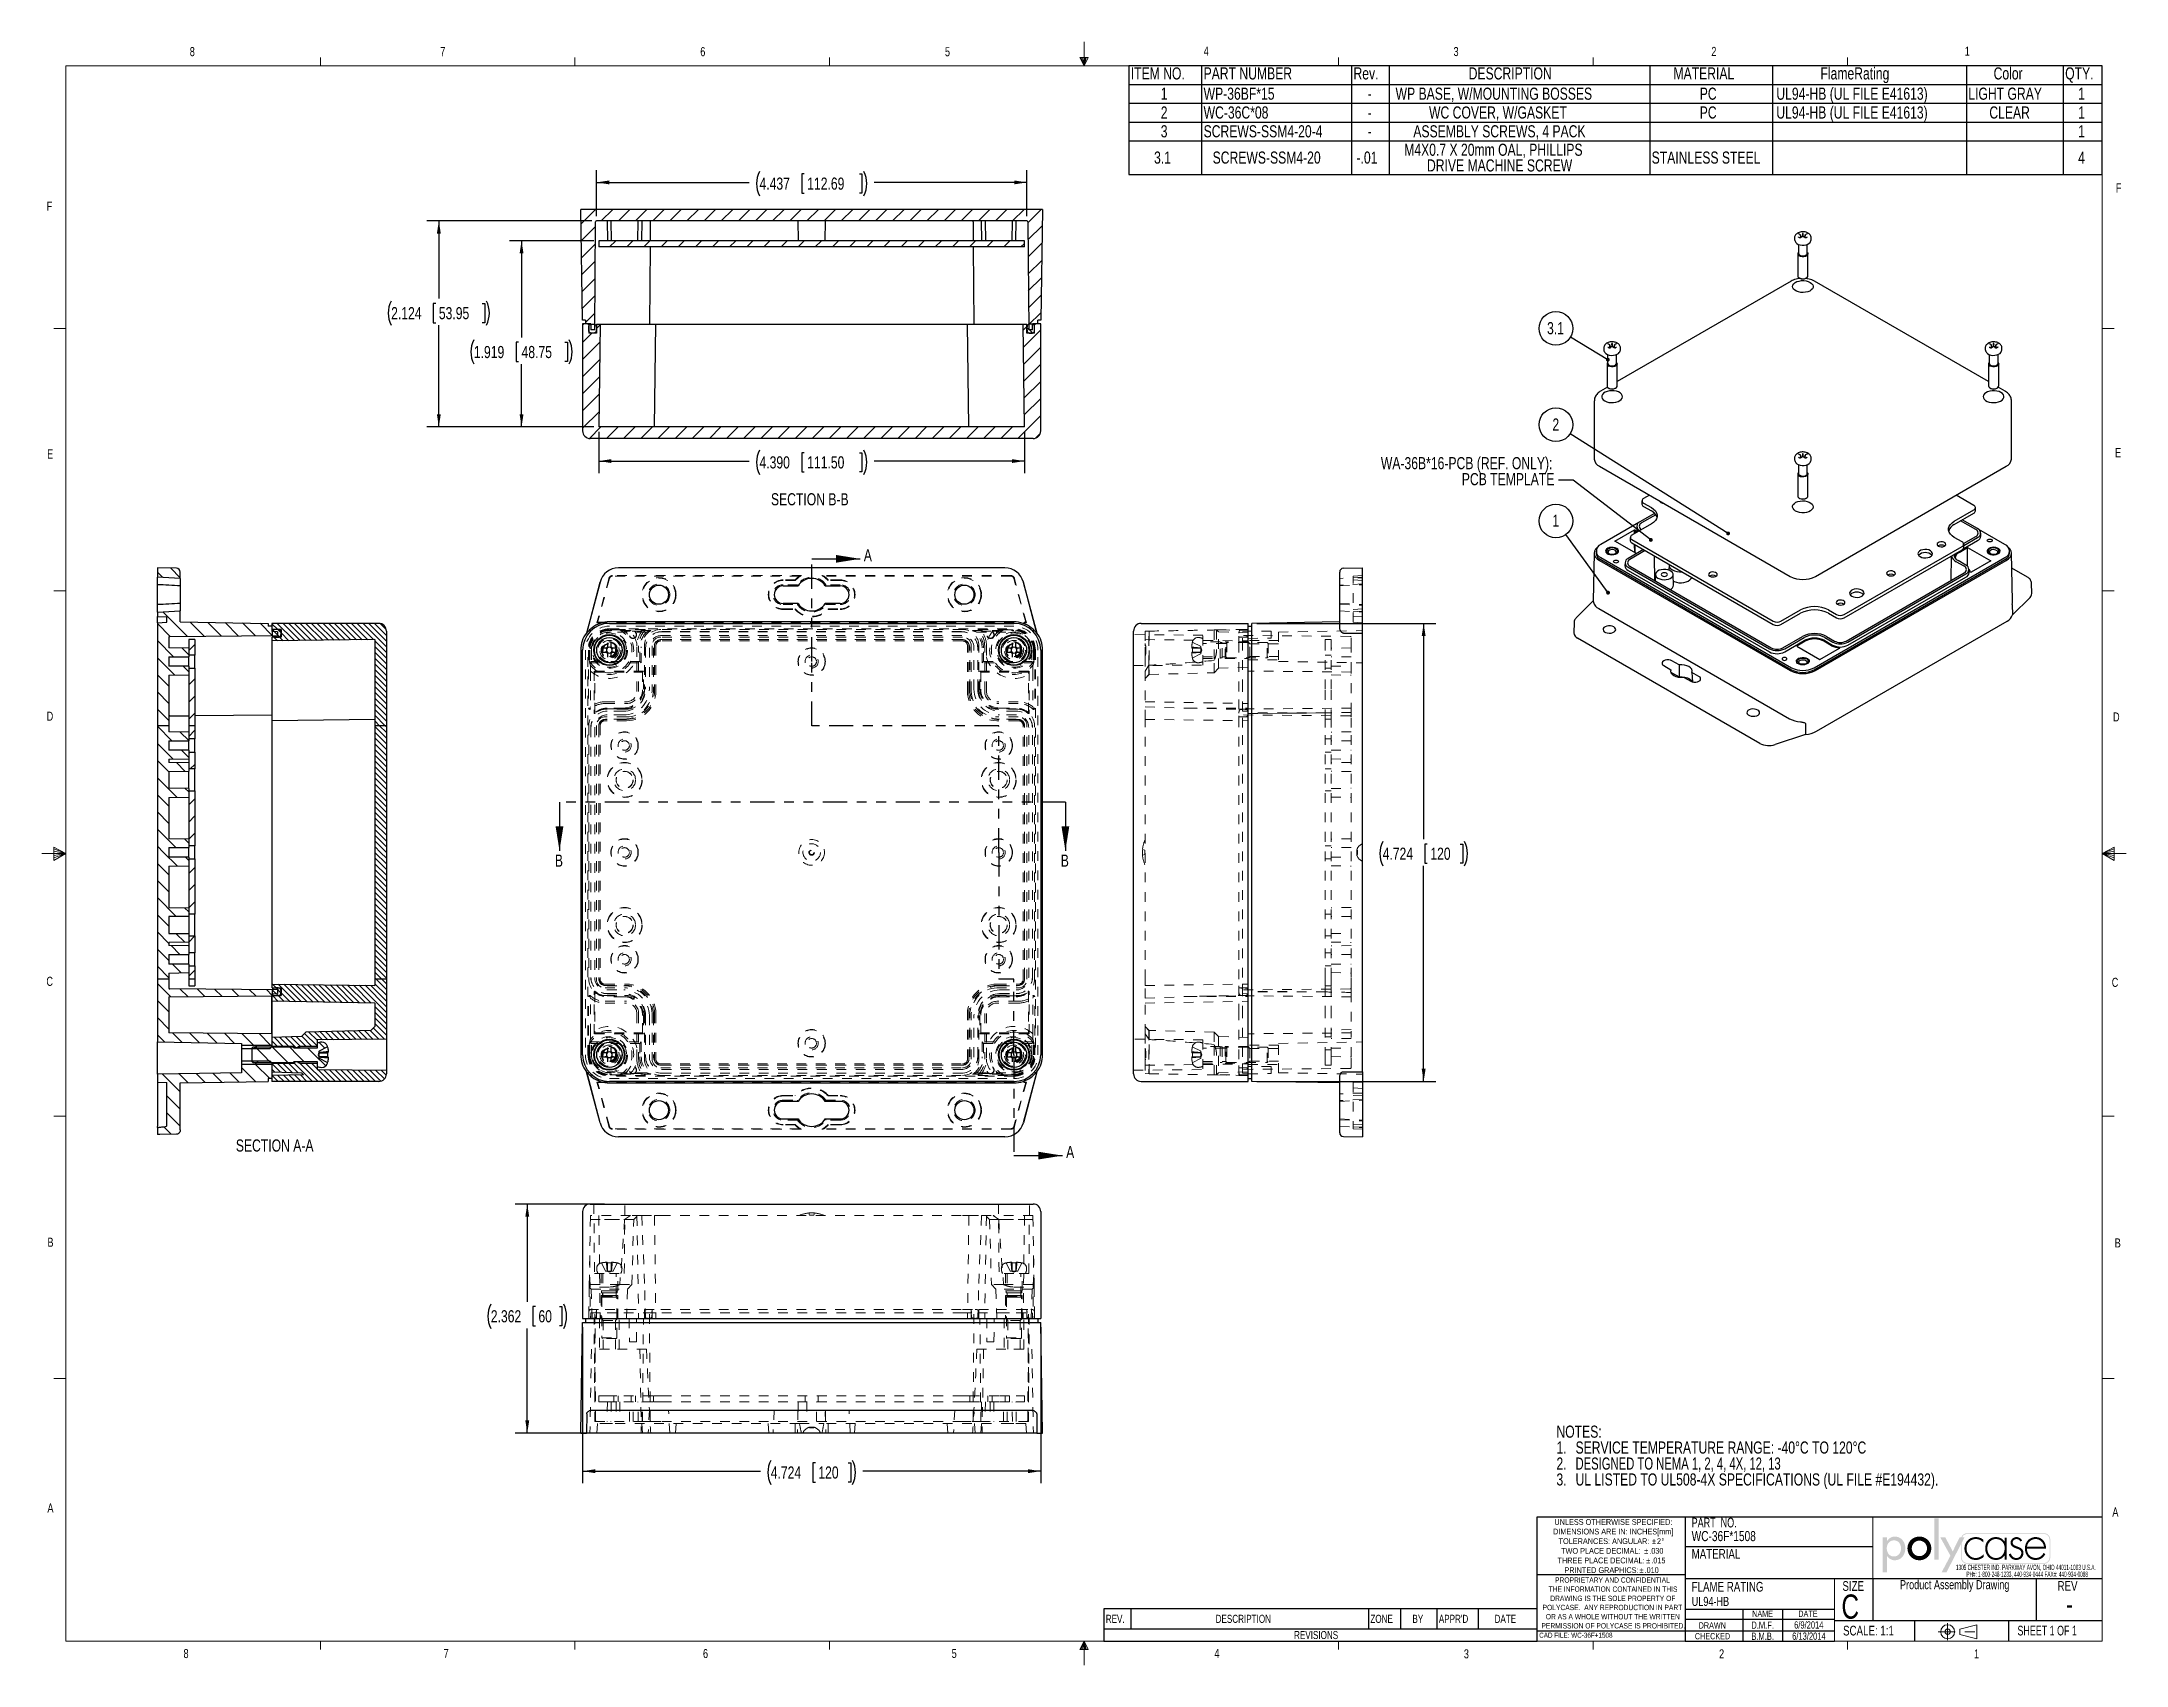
# Model space of a CAD drawing. Header units: inches. Extents: x 0.3 to 21.8, y 0.2 to 16.9.
import ezdxf

# ---------------------------------------------------------------- set-up
doc = ezdxf.new("R2010")
doc.units = ezdxf.units.IN
doc.header["$MEASUREMENT"] = 0
for name, pattern in [('CENTERX2', [0.8, 0.5, -0.1, 0.1, -0.1]), ('HIDDEN', [0.075, 0.05, -0.025]), ('PHANTOM', [0.5, 0.25, -0.05, 0.05, -0.05, 0.05, -0.05])]:
    doc.linetypes.add(name, pattern=pattern)
doc.layers.add('FORMAT', color=7, linetype='Continuous')
doc.layers.add('SLD-0', color=7, linetype='Continuous')
doc.styles.add('SLDTEXTSTYLE0', font='TXT', dxfattribs={"width": 0.525406})
doc.styles.add('SLDTEXTSTYLE1', font='TXT', dxfattribs={"width": 0.75})
doc.styles.add('SLDTEXTSTYLE2', font='TXT', dxfattribs={"width": 0.694444})
doc.styles.add('SLDTEXTSTYLE3', font='TXT', dxfattribs={"width": 0.6875})
doc.dimstyles.new('SLDDIMSTYLE0', dxfattribs={"dimtxt": 0.125, "dimasz": 0.13, "dimexe": 0, "dimexo": 0.0625, "dimgap": 0.03125, "dimtad": 0, "dimtih": 1, "dimtoh": 1, "dimdec": 3, "dimrnd": 1e-09, "dimzin": 12, "dimdsep": 46, "dimtxsty": 'SLDTEXTSTYLE1', "dimsah": 1, "dimcen": 0.09, "dimadec": 0, "dimazin": 3, "dimtfac": 1, "dimtdec": 3, "dimtofl": 0, "dimtmove": 0, "dimatfit": 3, "dimfxl": 0, "dimfrac": 2, "dimtolj": 1, "dimtzin": 12, "dimarcsym": 0})
doc.dimstyles.new('SLDDIMSTYLE1', dxfattribs={"dimtxt": 0.18, "dimasz": 0.04, "dimexe": 0, "dimexo": 0.0625, "dimgap": 0, "dimtad": 0, "dimtih": 1, "dimtoh": 1, "dimdec": 0, "dimrnd": 1e-09, "dimzin": 0, "dimdsep": 46, "dimtxsty": 'Standard', "dimblk1": 'DOT', "dimblk2": 'DOT', "dimsah": 1, "dimcen": 0.09, "dimadec": 0, "dimazin": 0, "dimtfac": 0.04, "dimtdec": 0, "dimtofl": 0, "dimtmove": 0, "dimatfit": 3, "dimldrblk": 'DOT', "dimfxl": 0, "dimfrac": 2, "dimtolj": 1, "dimtzin": 0, "dimarcsym": 0})
doc.dimstyles.new('SLDDIMSTYLE2', dxfattribs={"dimtxt": 0.125, "dimasz": 0.13, "dimexe": 0, "dimexo": 0.0625, "dimgap": 0.03125, "dimtad": 0, "dimtih": 1, "dimtoh": 1, "dimdec": 3, "dimrnd": 1e-09, "dimzin": 4, "dimdsep": 46, "dimtxsty": 'SLDTEXTSTYLE1', "dimsah": 1, "dimcen": 0.09, "dimadec": 0, "dimazin": 1, "dimtfac": 1, "dimtdec": 3, "dimtofl": 0, "dimtmove": 0, "dimatfit": 3, "dimfxl": 0, "dimfrac": 2, "dimtolj": 1, "dimtzin": 12, "dimarcsym": 0})

msp = doc.modelspace()

# ---------------------------------------------------------------- texts
at = {"color": 7, "linetype": 'Continuous', "lineweight": 0, "char_height": 0.0937, "attachment_point": 1, "style": 'SLDTEXTSTYLE1'}
for s, insert in [('8', (1.8001, 16.8527)), ('7', (4.3832, 16.8525)), ('6', (7.0654, 16.8522)), ('5', (9.5886, 16.8517)), ('4', (12.2572, 16.8572)), ('3', (14.8341, 16.8536)), ('2', (17.4928, 16.8546)), ('1', (20.1071, 16.8563)), ('F', (21.6655, 15.4465)), ('F', (0.3242, 15.2576)), ('E', (0.3291, 12.7027)), ('E', (21.6569, 12.7162)), ('D', (0.3241, 9.9985)), ('D', (21.6359, 9.9909)), ('C', (0.3212, 7.2643)), ('C', (21.6227, 7.2537)), ('B', (0.3323, 4.5729)), ('B', (21.6534, 4.5658)), ('A', (0.3319, 1.8323)), ('A', (21.6287, 1.7912)), ('8', (1.7357, 0.3312)), ('7', (4.4185, 0.3318)), ('6', (7.0933, 0.3312)), ('5', (9.6581, 0.332)), ('4', (12.368, 0.332)), ('3', (14.9405, 0.328)), ('2', (17.573, 0.328)), ('1', (20.2023, 0.328))]:
    msp.add_mtext(s, dxfattribs=dict(at, insert=insert))
at = {"color": 7, "linetype": 'Continuous', "char_height": 0.125, "attachment_point": 1, "style": 'SLDTEXTSTYLE1'}
for s, insert in [('A', (8.7518, 11.674)), ('B', (5.5654, 8.5248)), ('B', (10.7832, 8.5248)), ('A', (10.8385, 5.5191))]:
    msp.add_mtext(s, dxfattribs=dict(at, insert=insert))
at = {"layer": 'FORMAT', "color": 7}
for s, insert, char_height, attachment_point, style in [('WC-36F*1508', (17.2901, 1.5478), 0.104167, 1, 'SLDTEXTSTYLE1'), ('PART  NO.', (17.2901, 1.6848), 0.1, 1, 'SLDTEXTSTYLE2'), ('MATERIAL', (17.2901, 1.3623), 0.1, 1, 'SLDTEXTSTYLE1'), ('UL94-HB', (17.2901, 0.869), 0.09375, 1, 'SLDTEXTSTYLE1'), ('FLAME RATING', (17.2901, 1.0231), 0.1, 1, 'SLDTEXTSTYLE1'), ('C', (18.8351, 0.8935), 0.25, 1, 'SLDTEXTSTYLE1'), ('SIZE', (18.8449, 1.0308), 0.1, 1, 'SLDTEXTSTYLE1'), ('Product Assembly Drawing', (20.0028, 1.0416), 0.09375, 2, 'SLDTEXTSTYLE1'), ('REV', (21.0636, 1.0317), 0.1, 1, 'SLDTEXTSTYLE1'), ('NAME', (18.0219, 0.7271), 0.065, 2, 'SLDTEXTSTYLE1'), ('DATE', (18.4894, 0.7271), 0.065, 2, 'SLDTEXTSTYLE1'), ('-', (21.187, 0.8929), 0.2, 2, 'SLDTEXTSTYLE1'), ('CAD FILE: WC-36F+1508', (15.7175, 0.4996), 0.052083, 1, 'SLDTEXTSTYLE1'), ('CHECKED', (17.323, 0.4959), 0.065, 1, 'SLDTEXTSTYLE1'), ('DRAWN', (17.3624, 0.6067), 0.065, 1, 'SLDTEXTSTYLE1'), ('D.M.F.', (18.022, 0.6146), 0.075, 2, 'SLDTEXTSTYLE1'), ('B.M.B.', (18.0226, 0.5003), 0.075, 2, 'SLDTEXTSTYLE1'), ('6/13/2014', (18.4995, 0.5011), 0.075, 2, 'SLDTEXTSTYLE1'), ('6/9/2014', (18.498, 0.6168), 0.075, 2, 'SLDTEXTSTYLE1'), ('SCALE: 1:1', (18.8516, 0.5706), 0.1, 1, 'SLDTEXTSTYLE1'), ('SHEET 1 OF 1', (20.6501, 0.571), 0.1, 1, 'SLDTEXTSTYLE3')]:
    msp.add_mtext(s, dxfattribs=dict(at, insert=insert, char_height=char_height, attachment_point=attachment_point, style=style))
at = {"layer": 'SLD-0', "char_height": 0.125, "attachment_point": 2, "style": 'SLDTEXTSTYLE1'}
for s, insert in [('SECTION B-B', (8.1948, 12.2516)), ('SECTION A-A', (2.6758, 5.5866))]:
    msp.add_mtext(s, dxfattribs=dict(at, insert=insert))

# ---------------------------------------------------------------- blocks, each defined once
blk = doc.blocks.new('ThirdAngleProjectionBlock')
at = {"color": 7, "linetype": 'CENTERX2', "lineweight": 0}
for p, q in [((0, 0.253), (1.202, 0.253)), ((0.275, 0.506), (0.275, 0))]:
    blk.add_line(p, q, dxfattribs=at)
at = {"color": 7, "linetype": 'Continuous', "lineweight": 0}
for p, q in [((0.632, 0.332), (1.13, 0.459)), ((0.632, 0.332), (0.632, 0.174)), ((0.632, 0.174), (1.13, 0.048)), ((1.13, 0.459), (1.13, 0.048))]:
    blk.add_line(p, q, dxfattribs=at)
for radius in [0.206, 0.0789]:
    blk.add_circle((0.275, 0.253), radius, dxfattribs=at)
blk = doc.blocks.new('SW_NOTE_0')
at = {"color": 0, "linetype": 'Continuous', "lineweight": 0, "char_height": 0.055, "attachment_point": 2, "style": 'SLDTEXTSTYLE0'}
for s, insert in [('1305 CHESTER IND. PARKWAY AVON, OHIO 44011-1083 U.S.A.', (0.742, 0.071)), ('PH#: 1-800-248-1233, 440-934-0444 FAX#: 440-934-0088', (0.756, 0))]:
    blk.add_mtext(s, dxfattribs=dict(at, insert=insert))
blk = doc.blocks.new('Block4')
at = {"linetype": 'Continuous'}
blk.add_hatch(color=7, dxfattribs=at).paths.add_polyline_path([(1.559, 0.355), (1.559, 1.505), (1.44, 1.505), (1.44, 0.355)], flags=0)
h = blk.add_hatch(color=7, dxfattribs=at)
edge = h.paths.add_edge_path(flags=0)
edge.add_spline(control_points=[(0.122, 0.452), (0.17, 0.382), (0.245, 0.334), (0.333, 0.334)], knot_values=[4, 4, 4, 4, 5, 5, 5, 5], weights=[1, 1, 1, 1], degree=3, periodic=0)
edge.add_spline(control_points=[(0.333, 0.334), (0.523, 0.334), (0.629, 0.492), (0.629, 0.669)], knot_values=[3, 3, 3, 3, 4, 4, 4, 4], weights=[1, 1, 1, 1], degree=3, periodic=0)
edge.add_spline(control_points=[(0.629, 0.669), (0.629, 0.839), (0.517, 0.994), (0.338, 0.994)], knot_values=[2, 2, 2, 2, 3, 3, 3, 3], weights=[1, 1, 1, 1], degree=3, periodic=0)
edge.add_spline(control_points=[(0.338, 0.994), (0.245, 0.994), (0.171, 0.946), (0.122, 0.872)], knot_values=[1, 1, 1, 1, 2, 2, 2, 2], weights=[1, 1, 1, 1], degree=3, periodic=0)
edge.add_line((0.122, 0.872), (0.119, 0.872))
edge.add_line((0.119, 0.872), (0.119, 0.975))
edge.add_line((0.119, 0.975), (0, 0.975))
edge.add_line((0, 0.975), (0, 0))
edge.add_line((0, 0), (0.119, 0))
edge.add_line((0.119, 0), (0.119, 0.452))
edge.add_line((0.119, 0.452), (0.122, 0.452))
edge = h.paths.add_edge_path(flags=0)
edge.add_spline(control_points=[(0.113, 0.665), (0.113, 0.78), (0.185, 0.888), (0.309, 0.888), (0.437, 0.888), (0.51, 0.786), (0.51, 0.665)], knot_values=[0, 0, 0, 0, 1, 1, 1, 2, 2, 2, 2], weights=[1, 1, 1, 1, 1, 1, 1], degree=3, periodic=0)
edge.add_spline(control_points=[(0.51, 0.665), (0.51, 0.543), (0.439, 0.44), (0.309, 0.44), (0.183, 0.44), (0.113, 0.549), (0.113, 0.665)], knot_values=[2, 2, 2, 2, 3, 3, 3, 4, 4, 4, 4], weights=[1, 1, 1, 1, 1, 1, 1], degree=3, periodic=0)
h = blk.add_hatch(color=7, dxfattribs=at)
edge = h.paths.add_edge_path(flags=0)
edge.add_spline(control_points=[(0.69, 0.664), (0.69, 0.477), (0.836, 0.334), (1.022, 0.334), (1.207, 0.334), (1.353, 0.477), (1.353, 0.664)], knot_values=[0, 0, 0, 0, 1, 1, 1, 2, 2, 2, 2], weights=[1, 1, 1, 1, 1, 1, 1], degree=3, periodic=0)
edge.add_spline(control_points=[(1.353, 0.664), (1.353, 0.851), (1.207, 0.994), (1.022, 0.994), (0.836, 0.994), (0.69, 0.851), (0.69, 0.664)], knot_values=[2, 2, 2, 2, 3, 3, 3, 4, 4, 4, 4], weights=[1, 1, 1, 1, 1, 1, 1], degree=3, periodic=0)
edge = h.paths.add_edge_path(flags=0)
edge.add_spline(control_points=[(1.234, 0.664), (1.234, 0.547), (1.139, 0.448), (1.022, 0.448), (0.904, 0.448), (0.81, 0.547), (0.81, 0.664)], knot_values=[0, 0, 0, 0, 1, 1, 1, 2, 2, 2, 2], weights=[1, 1, 1, 1, 1, 1, 1], degree=3, periodic=0)
edge.add_spline(control_points=[(0.81, 0.664), (0.81, 0.782), (0.904, 0.88), (1.022, 0.88), (1.139, 0.88), (1.234, 0.782), (1.234, 0.664)], knot_values=[2, 2, 2, 2, 3, 3, 3, 4, 4, 4, 4], weights=[1, 1, 1, 1, 1, 1, 1], degree=3, periodic=0)
h = blk.add_hatch(color=7, dxfattribs=at)
edge = h.paths.add_edge_path(flags=0)
edge.add_spline(control_points=[(4.669, 0.413), (4.669, 0.316), (4.59, 0.237), (4.493, 0.237)], knot_values=[7, 7, 7, 7, 8, 8, 8, 8], weights=[1, 1, 1, 1], degree=3, periodic=0)
edge.add_line((4.493, 0.237), (2.356, 0.237))
edge.add_spline(control_points=[(2.356, 0.237), (2.259, 0.237), (2.18, 0.316), (2.18, 0.413)], knot_values=[1, 1, 1, 1, 2, 2, 2, 2], weights=[1, 1, 1, 1], degree=3, periodic=0)
edge.add_line((2.18, 0.413), (2.18, 0.781))
edge.add_line((2.18, 0.781), (1.778, 0))
edge.add_line((1.778, 0), (1.643, 0))
edge.add_line((1.643, 0), (1.887, 0.461))
edge.add_line((1.887, 0.461), (1.603, 0.975))
edge.add_line((1.603, 0.975), (1.742, 0.975))
edge.add_line((1.742, 0.975), (1.952, 0.582))
edge.add_line((1.952, 0.582), (2.146, 0.975))
edge.add_line((2.146, 0.975), (2.192, 0.975))
edge.add_spline(control_points=[(2.192, 0.975), (2.218, 1.041), (2.282, 1.087), (2.356, 1.087)], knot_values=[3.233464, 3.233464, 3.233464, 3.233464, 4, 4, 4, 4], weights=[1, 1, 1, 1], degree=3, periodic=0)
edge.add_line((2.356, 1.087), (4.493, 1.087))
edge.add_spline(control_points=[(4.493, 1.087), (4.59, 1.087), (4.669, 1.008), (4.669, 0.911)], knot_values=[5, 5, 5, 5, 6, 6, 6, 6], weights=[1, 1, 1, 1], degree=3, periodic=0)
edge.add_line((4.669, 0.911), (4.669, 0.413))
edge = h.paths.add_edge_path(flags=0)
edge.add_line((2.215, 0.975), (2.28, 0.975))
edge.add_line((2.28, 0.975), (2.201, 0.821))
edge.add_line((2.201, 0.821), (2.201, 0.413))
edge.add_spline(control_points=[(2.201, 0.413), (2.201, 0.327), (2.271, 0.258), (2.356, 0.258)], knot_values=[2, 2, 2, 2, 3, 3, 3, 3], weights=[1, 1, 1, 1], degree=3, periodic=0)
edge.add_line((2.356, 0.258), (4.493, 0.258))
edge.add_spline(control_points=[(4.493, 0.258), (4.579, 0.258), (4.649, 0.327), (4.649, 0.413)], knot_values=[4, 4, 4, 4, 5, 5, 5, 5], weights=[1, 1, 1, 1], degree=3, periodic=0)
edge.add_line((4.649, 0.413), (4.649, 0.911))
edge.add_spline(control_points=[(4.649, 0.911), (4.649, 0.997), (4.579, 1.066), (4.493, 1.066)], knot_values=[6, 6, 6, 6, 7, 7, 7, 7], weights=[1, 1, 1, 1], degree=3, periodic=0)
edge.add_line((4.493, 1.066), (2.356, 1.066))
edge.add_spline(control_points=[(2.356, 1.066), (2.293, 1.066), (2.239, 1.029), (2.215, 0.975)], knot_values=[0, 0, 0, 0, 0.732403, 0.732403, 0.732403, 0.732403], weights=[1, 1, 1, 1], degree=3, periodic=0)
h = blk.add_hatch(color=7, dxfattribs=at)
edge = h.paths.add_edge_path(flags=0)
edge.add_spline(control_points=[(2.806, 0.905), (2.745, 0.957), (2.672, 0.98), (2.593, 0.98)], knot_values=[8, 8, 8, 8, 9, 9, 9, 9], weights=[1, 1, 1, 1], degree=3, periodic=0)
edge.add_spline(control_points=[(2.593, 0.98), (2.413, 0.98), (2.278, 0.84), (2.278, 0.662)], knot_values=[7, 7, 7, 7, 8, 8, 8, 8], weights=[1, 1, 1, 1], degree=3, periodic=0)
edge.add_spline(control_points=[(2.278, 0.662), (2.278, 0.484), (2.41, 0.342), (2.592, 0.342)], knot_values=[6, 6, 6, 6, 7, 7, 7, 7], weights=[1, 1, 1, 1], degree=3, periodic=0)
edge.add_spline(control_points=[(2.592, 0.342), (2.674, 0.342), (2.752, 0.372), (2.814, 0.427)], knot_values=[5, 5, 5, 5, 6, 6, 6, 6], weights=[1, 1, 1, 1], degree=3, periodic=0)
edge.add_line((2.814, 0.427), (2.814, 0.507))
edge.add_spline(control_points=[(2.814, 0.507), (2.759, 0.44), (2.676, 0.398), (2.589, 0.398)], knot_values=[3, 3, 3, 3, 4, 4, 4, 4], weights=[1, 1, 1, 1], degree=3, periodic=0)
edge.add_spline(control_points=[(2.589, 0.398), (2.445, 0.398), (2.337, 0.523), (2.337, 0.662)], knot_values=[2, 2, 2, 2, 3, 3, 3, 3], weights=[1, 1, 1, 1], degree=3, periodic=0)
edge.add_spline(control_points=[(2.337, 0.662), (2.337, 0.802), (2.446, 0.925), (2.59, 0.925)], knot_values=[1, 1, 1, 1, 2, 2, 2, 2], weights=[1, 1, 1, 1], degree=3, periodic=0)
edge.add_spline(control_points=[(2.59, 0.925), (2.678, 0.925), (2.748, 0.889), (2.806, 0.825)], knot_values=[0, 0, 0, 0, 1, 1, 1, 1], weights=[1, 1, 1, 1], degree=3, periodic=0)
edge.add_line((2.806, 0.825), (2.806, 0.905))
h = blk.add_hatch(color=7, dxfattribs=at)
edge = h.paths.add_edge_path(flags=0)
edge.add_spline(control_points=[(3.392, 0.861), (3.34, 0.938), (3.25, 0.98), (3.156, 0.98)], knot_values=[6, 6, 6, 6, 7, 7, 7, 7], weights=[1, 1, 1, 1], degree=3, periodic=0)
edge.add_spline(control_points=[(3.156, 0.98), (2.972, 0.98), (2.857, 0.844), (2.857, 0.665)], knot_values=[5, 5, 5, 5, 6, 6, 6, 6], weights=[1, 1, 1, 1], degree=3, periodic=0)
edge.add_spline(control_points=[(2.857, 0.665), (2.857, 0.486), (2.973, 0.342), (3.159, 0.342)], knot_values=[4, 4, 4, 4, 5, 5, 5, 5], weights=[1, 1, 1, 1], degree=3, periodic=0)
edge.add_spline(control_points=[(3.159, 0.342), (3.249, 0.342), (3.347, 0.387), (3.392, 0.465)], knot_values=[3, 3, 3, 3, 4, 4, 4, 4], weights=[1, 1, 1, 1], degree=3, periodic=0)
edge.add_line((3.392, 0.465), (3.395, 0.465))
edge.add_line((3.395, 0.465), (3.395, 0.355))
edge.add_line((3.395, 0.355), (3.454, 0.355))
edge.add_line((3.454, 0.355), (3.454, 0.967))
edge.add_line((3.454, 0.967), (3.395, 0.967))
edge.add_line((3.395, 0.967), (3.395, 0.861))
edge.add_line((3.395, 0.861), (3.392, 0.861))
edge = h.paths.add_edge_path(flags=0)
edge.add_spline(control_points=[(3.398, 0.672), (3.398, 0.525), (3.314, 0.397), (3.157, 0.397), (3.009, 0.397), (2.916, 0.525), (2.916, 0.665)], knot_values=[0, 0, 0, 0, 1, 1, 1, 2, 2, 2, 2], weights=[1, 1, 1, 1, 1, 1, 1], degree=3, periodic=0)
edge.add_spline(control_points=[(2.916, 0.665), (2.916, 0.798), (3.013, 0.925), (3.153, 0.925), (3.302, 0.925), (3.398, 0.814), (3.398, 0.672)], knot_values=[2, 2, 2, 2, 3, 3, 3, 4, 4, 4, 4], weights=[1, 1, 1, 1, 1, 1, 1], degree=3, periodic=0)
h = blk.add_hatch(color=7, dxfattribs=at)
edge = h.paths.add_edge_path(flags=0)
edge.add_spline(control_points=[(3.731, 0.98), (3.793, 0.98), (3.861, 0.939), (3.887, 0.882)], knot_values=[11, 11, 11, 11, 12, 12, 12, 12], weights=[1, 1, 1, 1], degree=3, periodic=0)
edge.add_line((3.887, 0.882), (3.836, 0.856))
edge.add_spline(control_points=[(3.836, 0.856), (3.816, 0.898), (3.776, 0.925), (3.728, 0.925)], knot_values=[0, 0, 0, 0, 1, 1, 1, 1], weights=[1, 1, 1, 1], degree=3, periodic=0)
edge.add_spline(control_points=[(3.728, 0.925), (3.677, 0.925), (3.624, 0.882), (3.624, 0.829)], knot_values=[1, 1, 1, 1, 2, 2, 2, 2], weights=[1, 1, 1, 1], degree=3, periodic=0)
edge.add_spline(control_points=[(3.624, 0.829), (3.624, 0.682), (3.922, 0.754), (3.922, 0.533)], knot_values=[2, 2, 2, 2, 3, 3, 3, 3], weights=[1, 1, 1, 1], degree=3, periodic=0)
edge.add_spline(control_points=[(3.922, 0.533), (3.922, 0.42), (3.834, 0.342), (3.724, 0.342)], knot_values=[3, 3, 3, 3, 4, 4, 4, 4], weights=[1, 1, 1, 1], degree=3, periodic=0)
edge.add_spline(control_points=[(3.724, 0.342), (3.622, 0.342), (3.539, 0.404), (3.514, 0.503)], knot_values=[4, 4, 4, 4, 5, 5, 5, 5], weights=[1, 1, 1, 1], degree=3, periodic=0)
edge.add_line((3.514, 0.503), (3.572, 0.522))
edge.add_spline(control_points=[(3.572, 0.522), (3.595, 0.449), (3.644, 0.397), (3.724, 0.397)], knot_values=[6, 6, 6, 6, 7, 7, 7, 7], weights=[1, 1, 1, 1], degree=3, periodic=0)
edge.add_spline(control_points=[(3.724, 0.397), (3.801, 0.397), (3.862, 0.458), (3.862, 0.535)], knot_values=[7, 7, 7, 7, 8, 8, 8, 8], weights=[1, 1, 1, 1], degree=3, periodic=0)
edge.add_spline(control_points=[(3.862, 0.535), (3.862, 0.611), (3.804, 0.635), (3.743, 0.656)], knot_values=[8, 8, 8, 8, 9, 9, 9, 9], weights=[1, 1, 1, 1], degree=3, periodic=0)
edge.add_spline(control_points=[(3.743, 0.656), (3.659, 0.686), (3.564, 0.722), (3.564, 0.825)], knot_values=[9, 9, 9, 9, 10, 10, 10, 10], weights=[1, 1, 1, 1], degree=3, periodic=0)
edge.add_spline(control_points=[(3.564, 0.825), (3.564, 0.918), (3.642, 0.98), (3.731, 0.98)], knot_values=[10, 10, 10, 10, 11, 11, 11, 11], weights=[1, 1, 1, 1], degree=3, periodic=0)
h = blk.add_hatch(color=7, dxfattribs=at)
edge = h.paths.add_edge_path(flags=0)
edge.add_spline(control_points=[(4.554, 0.656), (4.555, 0.832), (4.445, 0.98), (4.26, 0.98)], knot_values=[6, 6, 6, 6, 7, 7, 7, 7], weights=[1, 1, 1, 1], degree=3, periodic=0)
edge.add_spline(control_points=[(4.26, 0.98), (4.081, 0.98), (3.963, 0.833), (3.963, 0.662)], knot_values=[5, 5, 5, 5, 6, 6, 6, 6], weights=[1, 1, 1, 1], degree=3, periodic=0)
edge.add_spline(control_points=[(3.963, 0.662), (3.963, 0.489), (4.078, 0.342), (4.26, 0.342)], knot_values=[4, 4, 4, 4, 5, 5, 5, 5], weights=[1, 1, 1, 1], degree=3, periodic=0)
edge.add_spline(control_points=[(4.26, 0.342), (4.38, 0.342), (4.478, 0.401), (4.534, 0.507)], knot_values=[3, 3, 3, 3, 4, 4, 4, 4], weights=[1, 1, 1, 1], degree=3, periodic=0)
edge.add_line((4.534, 0.507), (4.484, 0.537))
edge.add_spline(control_points=[(4.484, 0.537), (4.44, 0.454), (4.363, 0.398), (4.268, 0.398)], knot_values=[1, 1, 1, 1, 2, 2, 2, 2], weights=[1, 1, 1, 1], degree=3, periodic=0)
edge.add_spline(control_points=[(4.268, 0.398), (4.126, 0.398), (4.019, 0.501), (4.023, 0.656)], knot_values=[0, 0, 0, 0, 1, 1, 1, 1], weights=[1, 1, 1, 1], degree=3, periodic=0)
edge.add_line((4.023, 0.656), (4.554, 0.656))
edge = h.paths.add_edge_path(flags=0)
edge.add_spline(control_points=[(4.023, 0.712), (4.033, 0.827), (4.136, 0.925), (4.261, 0.925)], knot_values=[1, 1, 1, 1, 2, 2, 2, 2], weights=[1, 1, 1, 1], degree=3, periodic=0)
edge.add_spline(control_points=[(4.261, 0.925), (4.387, 0.925), (4.48, 0.824), (4.494, 0.712)], knot_values=[0, 0, 0, 0, 1, 1, 1, 1], weights=[1, 1, 1, 1], degree=3, periodic=0)
edge.add_line((4.494, 0.712), (4.023, 0.712))
blk = doc.blocks.new('POLYCASE LOGO')
at = {"color": 7, "linetype": 'Continuous', "xscale": 0.37, "yscale": 0.37, "zscale": 0.37}
blk.add_blockref('Block4', (0.101, -0.571), dxfattribs=at)
at = {"color": 7, "linetype": 'Continuous', "lineweight": 0}
blk.add_blockref('SW_NOTE_0', (0.835, -0.564), dxfattribs=at)
blk = doc.blocks.new('SW_NOTE_1')
at = {"layer": 'SLD-0', "color": 0, "char_height": 0.125, "attachment_point": 1}
for s, insert, style in [('NOTES:', (0, 0.161), 'SLDTEXTSTYLE1'), ('2.', (0, -0.168), 'SLDTEXTSTYLE1'), ('1.', (0, -0.003), 'SLDTEXTSTYLE1'), ('SERVICE TEMPERATURE RANGE: -40°C TO 120°C', (0.197, -0.003), 'SLDTEXTSTYLE1'), ('DESIGNED TO NEMA 1, 2, 4, 4X, 12, 13', (0.197, -0.168), 'SLDTEXTSTYLE2'), ('3.', (0, -0.332), 'SLDTEXTSTYLE1'), ('UL LISTED TO UL508-4X SPECIFICATIONS (UL FILE #E194432).', (0.197, -0.332), 'SLDTEXTSTYLE1')]:
    blk.add_mtext(s, dxfattribs=dict(at, insert=insert, style=style))
blk = doc.blocks.new('SW_NOTE_2')
at = {"layer": 'FORMAT', "color": 0, "char_height": 0.06, "attachment_point": 2, "style": 'SLDTEXTSTYLE1'}
for s, insert in [('UNLESS OTHERWISE SPECIFIED:', (0.567, 0.077)), ('DIMENSIONS ARE IN: INCHES[mm]', (0.565, -0.022)), ('TOLERANCES: ANGULAR:', (0.47, -0.121)), ('%%p', (0.986, -0.121)), ('2', (1.037, -0.121)), ('%%d', (1.077, -0.121)), ('THREE PLACE DECIMAL:', (0.44, -0.32)), ('TWO PLACE DECIMAL:', (0.437, -0.221)), ('PRINTED GRAPHICS:', (0.444, -0.42)), ('%%p', (0.857, -0.42)), ('%%p', (0.905, -0.221)), ('.010', (0.962, -0.42)), ('%%p', (0.926, -0.32)), ('.030', (1.01, -0.221)), ('.015', (1.031, -0.32))]:
    blk.add_mtext(s, dxfattribs=dict(at, insert=insert))
blk = doc.blocks.new('SW_NOTE_3')
at = {"layer": 'FORMAT', "color": 0, "char_height": 0.055, "attachment_point": 2, "style": 'SLDTEXTSTYLE1'}
for s, insert in [('PROPRIETARY AND CONFIDENTIAL', (0.583, 0.071)), ('POLYCASE.  ANY REPRODUCTION IN PART', (0.583, -0.212)), ('THE INFORMATION CONTAINED IN THIS', (0.589, -0.023)), ('DRAWING IS THE SOLE PROPERTY OF', (0.587, -0.118)), ('PERMISSION OF POLYCASE IS PROHIBITED.', (0.592, -0.401)), ('OR AS A WHOLE WITHOUT THE WRITTEN', (0.587, -0.307))]:
    blk.add_mtext(s, dxfattribs=dict(at, insert=insert))
blk = doc.blocks.new('SW_TABLEANNOTATION_0')
at = {"layer": 'SLD-0', "color": 0}
for p, q in [((0, 0), (0, -1.123)), ((10.037, 0), (0, 0)), ((0.751, 0), (0.751, -0.194)), ((2.297, 0), (2.297, -0.194)), ((2.685, 0), (2.685, -0.194)), ((5.372, 0), (5.372, -0.194)), ((6.638, 0), (6.638, -0.194)), ((8.638, 0), (8.638, -0.194)), ((9.637, 0), (9.637, -0.194)), ((10.037, -1.123), (10.037, 0)), ((0, -0.194), (10.037, -0.194)), ((0.751, -0.194), (0.751, -1.123)), ((2.297, -0.194), (2.297, -1.123)), ((2.685, -0.194), (2.685, -1.123)), ((5.372, -0.194), (5.372, -1.123)), ((6.638, -0.194), (6.638, -1.123)), ((8.638, -0.194), (8.638, -1.123)), ((9.637, -0.194), (9.637, -1.123)), ((0, -0.388), (10.037, -0.388)), ((0, -0.582), (10.037, -0.582)), ((0, -0.775), (10.037, -0.775)), ((0, -1.123), (10.037, -1.123))]:
    blk.add_line(p, q, dxfattribs=at)
at = {"layer": 'SLD-0', "color": 0, "char_height": 0.125, "attachment_point": 1, "style": 'SLDTEXTSTYLE1'}
for s, insert in [('ITEM NO.', (0.02, -0.017)), ('PART NUMBER', (0.771, -0.017)), ('Rev.', (2.317, -0.017)), ('DESCRIPTION', (3.505, -0.017)), ('MATERIAL', (5.617, -0.017)), ('FlameRating', (7.133, -0.017)), ('Color', (8.919, -0.017)), ('QTY.', (9.657, -0.017)), ('2', (0.329, -0.42)), ('1', (0.329, -0.226)), ('WP-36BF*15', (0.771, -0.226)), ('WC-36C*08', (0.771, -0.42)), ('-', (2.463, -0.226)), ('WP BASE, W/MOUNTING BOSSES', (2.751, -0.226)), ('WC COVER, W/GASKET', (3.096, -0.42)), ('PC', (5.888, -0.226)), ('PC', (5.888, -0.42)), ('UL94-HB (UL FILE E41613)', (6.678, -0.226)), ('UL94-HB (UL FILE E41613)', (6.678, -0.42)), ('LIGHT GRAY', (8.658, -0.226)), ('CLEAR', (8.875, -0.42)), ('1', (9.791, -0.226)), ('1', (9.791, -0.42)), ('3', (0.329, -0.614)), ('SCREWS-SSM4-20-4', (0.771, -0.614)), ('-', (2.463, -0.42)), ('ASSEMBLY SCREWS, 4 PACK', (2.934, -0.614)), ('1', (9.791, -0.614)), ('-', (2.463, -0.614)), ('M4X0.7 X 20mm OAL, PHILLIPS', (2.84, -0.804)), ('3.1', (0.26, -0.885)), ('SCREWS-SSM4-20', (0.864, -0.885)), ('-.01', (2.348, -0.885)), ('DRIVE MACHINE SCREW', (3.075, -0.966)), ('STAINLESS STEEL', (5.392, -0.885)), ('4', (9.791, -0.885))]:
    blk.add_mtext(s, dxfattribs=dict(at, insert=insert))
blk = doc.blocks.new('SW_TABLEANNOTATION_1')
at = {"layer": 'SLD-0', "color": 0}
for p, q in [((0, 0), (0, -0.333)), ((4.472, 0), (0, 0)), ((0.278, 0), (0.278, -0.204)), ((2.729, 0), (2.729, -0.204)), ((3.062, 0), (3.062, -0.204)), ((3.435, 0), (3.435, -0.204)), ((3.863, 0), (3.863, -0.204)), ((4.472, -0.333), (4.472, 0)), ((0, -0.204), (4.472, -0.204)), ((0, -0.333), (4.472, -0.333))]:
    blk.add_line(p, q, dxfattribs=at)
at = {"layer": 'SLD-0', "color": 0, "attachment_point": 1, "style": 'SLDTEXTSTYLE1'}
for s, insert, char_height in [('REV.', (0.021, -0.06), 0.0833), ('DESCRIPTION', (1.154, -0.06), 0.08333), ('ZONE', (2.75, -0.06), 0.0833), ('BY', (3.184, -0.06), 0.0833), ("APPR'D", (3.456, -0.06), 0.0833), ('DATE', (4.031, -0.06), 0.0833), ('REVISIONS', (1.963, -0.227), 0.0833)]:
    blk.add_mtext(s, dxfattribs=dict(at, insert=insert, char_height=char_height))
blk = doc.blocks.new('_D')
at = {"layer": 'SLD-0', "color": 59}
for p, q in [((6.078, 4.92), (5.156, 4.92)), ((5.281, 4.92), (5.281, 3.913)), ((5.365, 3.862), (5.339, 3.862)), ((5.339, 3.862), (5.339, 3.664)), ((5.339, 3.664), (5.365, 3.664)), ((5.613, 3.862), (5.638, 3.862)), ((5.638, 3.664), (5.613, 3.664)), ((5.638, 3.862), (5.638, 3.664)), ((5.281, 2.558), (5.281, 3.638)), ((6.171, 2.558), (5.156, 2.558))]:
    blk.add_line(p, q, dxfattribs=at)
for centre, start, end in [((5.154, 3.763), 153.4349, 206.5651), ((5.408, 3.763), 333.4349, 26.5651)]:
    blk.add_arc(centre, 0.279, start, end, dxfattribs=at)
for points in [[(5.281, 4.92), (5.261, 4.79), (5.301, 4.79)], [(5.281, 2.558), (5.301, 2.688), (5.261, 2.688)]]:
    blk.add_solid(points, dxfattribs=at)
at = {"layer": 'SLD-0', "color": 59, "char_height": 0.125, "attachment_point": 1, "style": 'SLDTEXTSTYLE1'}
for s, insert in [('2.362', (4.905, 3.825)), ('60', (5.396, 3.825))]:
    blk.add_mtext(s, dxfattribs=dict(at, insert=insert))
blk = doc.blocks.new('_D_1')
at = {"layer": 'SLD-0'}
for p, q in [((5.852, 3.65), (5.852, 2.04)), ((10.576, 3.65), (10.576, 2.04)), ((5.852, 2.165), (7.686, 2.165)), ((8.252, 2.251), (8.226, 2.251)), ((8.226, 2.251), (8.226, 2.053)), ((8.592, 2.251), (8.618, 2.251)), ((8.618, 2.251), (8.618, 2.053)), ((10.576, 2.165), (8.742, 2.165)), ((8.226, 2.053), (8.252, 2.053)), ((8.618, 2.053), (8.592, 2.053))]:
    blk.add_line(p, q, dxfattribs=at)
for centre, start, end in [((8.041, 2.152), 153.4349, 206.5651), ((8.387, 2.152), 333.4349, 26.5651)]:
    blk.add_arc(centre, 0.279, start, end, dxfattribs=at)
for points in [[(5.852, 2.165), (5.982, 2.145), (5.982, 2.185)], [(10.576, 2.165), (10.446, 2.185), (10.446, 2.145)]]:
    blk.add_solid(points, dxfattribs=at)
at = {"layer": 'SLD-0', "char_height": 0.125, "attachment_point": 1, "style": 'SLDTEXTSTYLE1'}
for s, insert in [('4.724', (7.792, 2.214)), ('120', (8.283, 2.214))]:
    blk.add_mtext(s, dxfattribs=dict(at, insert=insert))
blk = doc.blocks.new('SW_NOTE_4')
at = {"layer": 'SLD-0', "color": 0}
blk.add_circle((-0.147, 0.093), 0.174, dxfattribs=at)
at = {"layer": 'SLD-0', "color": 0, "insert": (-0.148, 0.158), "char_height": 0.125, "attachment_point": 2, "style": 'SLDTEXTSTYLE1'}
blk.add_mtext('2', dxfattribs=at)
blk = doc.blocks.new('_DOT')
at = {"color": 0, "linetype": 'ByBlock', "lineweight": -2}
blk.add_line((-0.5, 0), (-1, 0), dxfattribs=at)
at = {"color": 0, "linetype": 'ByBlock', "const_width": 0.5}
blk.add_lwpolyline([(-0.25, 0, 1), (0.25, 0, 1)], format="xyb", close=True, dxfattribs=at)
blk = doc.blocks.new('SW_NOTE_5')
at = {"layer": 'SLD-0', "color": 0}
blk.add_circle((-0.149, 0.09), 0.174, dxfattribs=at)
at = {"layer": 'SLD-0', "color": 0, "insert": (-0.153, 0.155), "char_height": 0.125, "attachment_point": 2, "style": 'SLDTEXTSTYLE1'}
blk.add_mtext('3.1', dxfattribs=at)
blk = doc.blocks.new('SW_NOTE_6')
at = {"layer": 'SLD-0', "color": 0}
blk.add_circle((-0.102, 0.141), 0.174, dxfattribs=at)
at = {"layer": 'SLD-0', "color": 0, "insert": (-0.104, 0.206), "char_height": 0.125, "attachment_point": 2, "style": 'SLDTEXTSTYLE1'}
blk.add_mtext('1', dxfattribs=at)
blk = doc.blocks.new('SW_NOTE_7')
at = {"layer": 'SLD-0', "color": 0, "char_height": 0.125, "attachment_point": 3, "style": 'SLDTEXTSTYLE1'}
for s, insert in [('WA-36B*16-PCB (REF. ONLY):', (-0.064, 0.237)), ('PCB TEMPLATE', (-0.044, 0.072))]:
    blk.add_mtext(s, dxfattribs=dict(at, insert=insert))
blk = doc.blocks.new('_D_2')
at = {"layer": 'SLD-0'}
for p, q in [((12.804, 10.909), (14.651, 10.909)), ((14.526, 10.909), (14.526, 8.684)), ((14.563, 8.633), (14.538, 8.633)), ((14.538, 8.633), (14.538, 8.435)), ((14.904, 8.633), (14.929, 8.633)), ((14.929, 8.633), (14.929, 8.435)), ((14.526, 6.185), (14.526, 8.409)), ((14.538, 8.435), (14.563, 8.435)), ((14.929, 8.435), (14.904, 8.435)), ((12.804, 6.185), (14.651, 6.185))]:
    blk.add_line(p, q, dxfattribs=at)
for centre, start, end in [((14.353, 8.534), 153.4349, 206.5651), ((14.699, 8.534), 333.4349, 26.5651)]:
    blk.add_arc(centre, 0.279, start, end, dxfattribs=at)
for points in [[(14.526, 10.909), (14.506, 10.779), (14.546, 10.779)], [(14.526, 6.185), (14.546, 6.315), (14.506, 6.315)]]:
    blk.add_solid(points, dxfattribs=at)
at = {"layer": 'SLD-0', "char_height": 0.125, "attachment_point": 1, "style": 'SLDTEXTSTYLE1'}
for s, insert in [('4.724', (14.103, 8.596)), ('120', (14.595, 8.596))]:
    blk.add_mtext(s, dxfattribs=dict(at, insert=insert))
blk = doc.blocks.new('_D_3')
at = {"layer": 'SLD-0', "color": 59}
for p, q in [((5.946, 15.06), (4.244, 15.06)), ((4.369, 15.06), (4.369, 14.259)), ((4.337, 14.209), (4.312, 14.209)), ((4.312, 14.209), (4.312, 14.01)), ((4.816, 14.209), (4.842, 14.209)), ((4.842, 14.209), (4.842, 14.01)), ((4.312, 14.01), (4.337, 14.01)), ((4.369, 12.936), (4.369, 13.985)), ((4.842, 14.01), (4.816, 14.01)), ((5.969, 12.936), (4.244, 12.936))]:
    blk.add_line(p, q, dxfattribs=at)
for centre, start, end in [((4.126, 14.109), 153.4349, 206.5651), ((4.611, 14.109), 333.4349, 26.5651)]:
    blk.add_arc(centre, 0.279, start, end, dxfattribs=at)
for points in [[(4.369, 15.06), (4.349, 14.93), (4.389, 14.93)], [(4.369, 12.936), (4.389, 13.066), (4.349, 13.066)]]:
    blk.add_solid(points, dxfattribs=at)
at = {"layer": 'SLD-0', "color": 59, "char_height": 0.125, "attachment_point": 1, "style": 'SLDTEXTSTYLE1'}
for s, insert in [('2.124', (3.877, 14.171)), ('53.95', (4.369, 14.171))]:
    blk.add_mtext(s, dxfattribs=dict(at, insert=insert))
blk = doc.blocks.new('_D_4')
at = {"layer": 'SLD-0', "color": 59}
for p, q in [((5.969, 14.855), (5.097, 14.855)), ((5.222, 14.855), (5.222, 13.859)), ((5.19, 13.808), (5.165, 13.808)), ((5.165, 13.808), (5.165, 13.609)), ((5.669, 13.808), (5.695, 13.808)), ((5.695, 13.808), (5.695, 13.609)), ((5.165, 13.609), (5.19, 13.609)), ((5.222, 12.936), (5.222, 13.584)), ((5.695, 13.609), (5.669, 13.609)), ((5.969, 12.936), (5.097, 12.936))]:
    blk.add_line(p, q, dxfattribs=at)
for centre, start, end in [((4.979, 13.709), 153.4349, 206.5651), ((5.465, 13.709), 333.4349, 26.5651)]:
    blk.add_arc(centre, 0.279, start, end, dxfattribs=at)
for points in [[(5.222, 14.855), (5.202, 14.725), (5.242, 14.725)], [(5.222, 12.936), (5.242, 13.066), (5.202, 13.066)]]:
    blk.add_solid(points, dxfattribs=at)
at = {"layer": 'SLD-0', "color": 59, "char_height": 0.125, "attachment_point": 1, "style": 'SLDTEXTSTYLE1'}
for s, insert in [('1.919', (4.73, 13.77)), ('48.75', (5.222, 13.77))]:
    blk.add_mtext(s, dxfattribs=dict(at, insert=insert))
blk = doc.blocks.new('_D_5')
at = {"layer": 'SLD-0', "color": 59}
for p, q in [((6.019, 12.886), (6.019, 12.458)), ((10.409, 12.886), (10.409, 12.458)), ((6.019, 12.583), (7.571, 12.583)), ((8.136, 12.669), (8.111, 12.669)), ((8.111, 12.669), (8.111, 12.471)), ((8.111, 12.471), (8.136, 12.471)), ((8.708, 12.669), (8.733, 12.669)), ((8.733, 12.471), (8.708, 12.471)), ((8.733, 12.669), (8.733, 12.471)), ((10.409, 12.583), (8.858, 12.583))]:
    blk.add_line(p, q, dxfattribs=at)
for centre, start, end in [((7.925, 12.57), 153.4349, 206.5651), ((8.503, 12.57), 333.4349, 26.5651)]:
    blk.add_arc(centre, 0.279, start, end, dxfattribs=at)
for points in [[(6.019, 12.583), (6.149, 12.563), (6.149, 12.603)], [(10.409, 12.583), (10.279, 12.603), (10.279, 12.563)]]:
    blk.add_solid(points, dxfattribs=at)
at = {"layer": 'SLD-0', "color": 59, "char_height": 0.125, "attachment_point": 1, "style": 'SLDTEXTSTYLE1'}
for s, insert in [('4.390', (7.676, 12.632)), ('111.50', (8.168, 12.632))]:
    blk.add_mtext(s, dxfattribs=dict(at, insert=insert))
blk = doc.blocks.new('_D_6')
at = {"layer": 'SLD-0'}
for p, q in [((5.996, 15.11), (5.996, 15.582)), ((8.136, 15.544), (8.111, 15.544)), ((8.111, 15.544), (8.111, 15.346)), ((8.708, 15.544), (8.733, 15.544)), ((8.733, 15.544), (8.733, 15.346)), ((10.433, 15.11), (10.433, 15.582)), ((5.996, 15.457), (7.571, 15.457)), ((8.111, 15.346), (8.136, 15.346)), ((8.733, 15.346), (8.708, 15.346)), ((10.433, 15.457), (8.858, 15.457))]:
    blk.add_line(p, q, dxfattribs=at)
for centre, start, end in [((7.925, 15.445), 153.4349, 206.5651), ((8.503, 15.445), 333.4349, 26.5651)]:
    blk.add_arc(centre, 0.279, start, end, dxfattribs=at)
for points in [[(5.996, 15.457), (6.126, 15.437), (6.126, 15.477)], [(10.433, 15.457), (10.303, 15.477), (10.303, 15.437)]]:
    blk.add_solid(points, dxfattribs=at)
at = {"layer": 'SLD-0', "char_height": 0.125, "attachment_point": 1, "style": 'SLDTEXTSTYLE1'}
for s, insert in [('4.437', (7.676, 15.507)), ('112.69', (8.168, 15.507))]:
    blk.add_mtext(s, dxfattribs=dict(at, insert=insert))

# ---------------------------------------------------------------- dimensions: what is measured, and where the dimension line sits
at = {"layer": 'SLD-0'}
for base, p1, p2, picture, middle in [((5.9958, 15.4575), (10.4325, 15.0597), (5.9958, 15.0597), '_D_6', (8.2142, 15.4575)), ((10.5764, 2.1645), (5.852, 3.6999), (10.5764, 3.6999), '_D_1', (8.2142, 2.1645))]:
    dim = msp.add_linear_dim(base=base, p1=p1, p2=p2, text='(<>)', dimstyle='SLDDIMSTYLE0', dxfattribs=at)
    dim.commit()
    dim.dimension.update_dxf_attribs({"geometry": picture, "text_midpoint": middle, "dimtype": 160})
at = {"layer": 'SLD-0', "color": 59}
for base, p1, p2, picture, middle in [((4.3688, 12.9356), (5.9958, 15.0597), (6.0192, 12.9356), '_D_3', (4.3688, 14.1221)), ((5.2221, 12.9356), (6.0192, 14.855), (6.0192, 12.9356), '_D_4', (5.2221, 13.7213)), ((5.281, 2.5582), (6.1276, 4.9204), (6.2213, 2.5582), '_D', (5.281, 3.7754))]:
    dim = msp.add_linear_dim(base=base, p1=p1, p2=p2, angle=90, text='(<>)', dimstyle='SLDDIMSTYLE0', dxfattribs=at)
    dim.commit()
    dim.dimension.update_dxf_attribs({"geometry": picture, "text_midpoint": middle, "dimtype": 160})
dim = msp.add_linear_dim(base=(10.4091, 12.5827), p1=(6.0192, 12.9356), p2=(10.4091, 12.9356), text='(<>)', dimstyle='SLDDIMSTYLE2', dxfattribs=at)
dim.commit()
dim.dimension.update_dxf_attribs({"geometry": '_D_5', "text_midpoint": (8.2142, 12.5827), "dimtype": 160})
at = {"layer": 'SLD-0'}
dim = msp.add_linear_dim(base=(14.5259, 10.9089), p1=(12.7543, 6.1845), p2=(12.7543, 10.9089), angle=90, text='(<>)', dimstyle='SLDDIMSTYLE0', dxfattribs=at)
dim.commit()
dim.dimension.update_dxf_attribs({"geometry": '_D_2', "text_midpoint": (14.5259, 8.5467), "dimtype": 160})

# ---------------------------------------------------------------- hatches: boundary and pattern name
at = {"linetype": 'Continuous', "lineweight": 0}
h = msp.add_hatch(dxfattribs=at)
h.set_pattern_fill('ANSI31', style=0)
edge = h.paths.add_edge_path(flags=0)
edge.add_line((5.852, 14.0361), (5.881, 14.0361))
edge.add_line((5.881, 14.0361), (5.881, 13.9967))
edge.add_line((5.881, 13.9967), (5.9373, 13.9967))
edge.add_line((5.9373, 13.9967), (5.9378, 13.9377))
edge.add_line((5.9378, 13.9377), (5.9761, 13.9377))
edge.add_line((5.9761, 13.9377), (5.9858, 15.0498))
edge.add_arc((5.9958, 15.0497), 0.01, 90, 179.5, ccw=False)
edge.add_line((5.9958, 15.0597), (10.4325, 15.0597))
edge.add_arc((10.4325, 15.0497), 0.01, 0.5, 90, ccw=False)
edge.add_line((10.4425, 15.0498), (10.4522, 13.9377))
edge.add_line((10.4522, 13.9377), (10.4906, 13.9377))
edge.add_line((10.4906, 13.9377), (10.4911, 13.9967))
edge.add_line((10.4911, 13.9967), (10.5474, 13.9967))
edge.add_line((10.5474, 13.9967), (10.5474, 14.0361))
edge.add_line((10.5474, 14.0361), (10.5764, 14.0361))
edge.add_line((10.5764, 14.0361), (10.5963, 15.1778))
edge.add_line((10.5963, 15.1778), (5.832, 15.1778))
edge.add_line((5.832, 15.1778), (5.852, 14.0361))
h = msp.add_hatch(dxfattribs=at)
h.set_pattern_fill('ANSI31', style=0)
h.paths.add_polyline_path([(6.0192, 14.7925), (10.4091, 14.7925), (10.4091, 14.855), (6.0192, 14.855)], flags=0)
h = msp.add_hatch(dxfattribs=at)
h.set_pattern_fill('ANSI31', style=0)
edge = h.paths.add_edge_path(flags=0)
edge.add_line((6.0192, 12.9356), (6.0331, 13.9947))
edge.add_line((6.0331, 13.9947), (5.9937, 13.9947))
edge.add_line((5.9937, 13.9947), (5.9937, 13.9027))
edge.add_line((5.9937, 13.9027), (5.915, 13.9027))
edge.add_line((5.915, 13.9027), (5.915, 13.9947))
edge.add_line((5.915, 13.9947), (5.907, 13.9947))
edge.add_line((5.907, 13.9947), (5.907, 13.9967))
edge.add_line((5.907, 13.9967), (5.852, 13.9967))
edge.add_line((5.852, 13.9967), (5.852, 12.8943))
edge.add_arc((5.9307, 12.8943), 0.0787, 180, 270)
edge.add_line((5.9307, 12.8156), (10.4976, 12.8156))
edge.add_arc((10.4976, 12.8943), 0.0787, 270, 360)
edge.add_line((10.5764, 12.8943), (10.5764, 13.9967))
edge.add_line((10.5764, 13.9967), (10.5214, 13.9967))
edge.add_line((10.5214, 13.9967), (10.5214, 13.9947))
edge.add_line((10.5214, 13.9947), (10.5134, 13.9947))
edge.add_line((10.5134, 13.9947), (10.5134, 13.9027))
edge.add_line((10.5134, 13.9027), (10.4346, 13.9027))
edge.add_line((10.4346, 13.9027), (10.4346, 13.9947))
edge.add_line((10.4346, 13.9947), (10.3953, 13.9947))
edge.add_line((10.3953, 13.9947), (10.4091, 12.9356))
edge.add_line((10.4091, 12.9356), (6.0192, 12.9356))
h = msp.add_hatch(dxfattribs=at)
h.set_pattern_fill('ANSI31', angle=90, style=0)
edge = h.paths.add_edge_path(flags=0)
edge.add_spline(control_points=[(5.9543, 13.9027), (5.9854, 13.9027), (5.9939, 13.9119), (5.9936, 13.9855), (5.9888, 13.9947), (5.9543, 13.9947)], knot_values=[0, 0, 0, 0, 0.45, 0.55, 1, 1, 1, 1], weights=[1, 1, 1, 1, 1, 1], degree=3, periodic=0)
edge.add_spline(control_points=[(5.9543, 13.9947), (5.9199, 13.9947), (5.9151, 13.9855), (5.9147, 13.9119), (5.9233, 13.9027), (5.9543, 13.9027)], knot_values=[0, 0, 0, 0, 0.45, 0.55, 1, 1, 1, 1], weights=[1, 1, 1, 1, 1, 1], degree=3, periodic=0)
h = msp.add_hatch(dxfattribs=at)
h.set_pattern_fill('ANSI31', angle=90, style=0)
edge = h.paths.add_edge_path(flags=0)
edge.add_spline(control_points=[(10.474, 13.9947), (10.4396, 13.9947), (10.4348, 13.9855), (10.4344, 13.9119), (10.4429, 13.9027), (10.474, 13.9027)], knot_values=[0, 0, 0, 0, 0.45, 0.55, 1, 1, 1, 1], weights=[1, 1, 1, 1, 1, 1], degree=3, periodic=0)
edge.add_spline(control_points=[(10.474, 13.9027), (10.5051, 13.9027), (10.5136, 13.9119), (10.5133, 13.9855), (10.5084, 13.9947), (10.474, 13.9947)], knot_values=[0, 0, 0, 0, 0.45, 0.55, 1, 1, 1, 1], weights=[1, 1, 1, 1, 1, 1], degree=3, periodic=0)
h = msp.add_hatch(dxfattribs=at)
h.set_pattern_fill('ANSI31', angle=90, style=0)
edge = h.paths.add_edge_path(flags=0)
edge.add_line((1.466, 11.3848), (1.7023, 11.3725))
edge.add_line((1.7023, 11.3725), (1.7023, 11.4379))
edge.add_arc((1.6629, 11.4379), 0.0394, 0, 89)
edge.add_line((1.6636, 11.4773), (1.466, 11.4807))
edge.add_line((1.466, 11.4807), (1.466, 11.3848))
h = msp.add_hatch(dxfattribs=at)
h.set_pattern_fill('ANSI31', angle=90, style=0)
edge = h.paths.add_edge_path(flags=0)
edge.add_line((1.5645, 10.9202), (1.466, 10.915))
edge.add_line((1.466, 10.915), (1.466, 10.5152))
edge.add_line((1.466, 10.5152), (1.5841, 10.5152))
edge.add_line((1.5841, 10.5152), (1.5841, 10.5644))
edge.add_line((1.5841, 10.5644), (1.7889, 10.5644))
edge.add_line((1.7889, 10.5644), (1.7889, 10.653))
edge.add_line((1.7889, 10.653), (1.5841, 10.6566))
edge.add_line((1.5841, 10.6566), (1.5841, 10.7651))
edge.add_arc((1.5941, 10.7651), 0.01, 90.5, 180, ccw=False)
edge.add_line((1.5941, 10.7751), (2.7062, 10.7848))
edge.add_line((2.7062, 10.7848), (2.7062, 10.8231))
edge.add_line((2.7062, 10.8231), (2.6471, 10.8236))
edge.add_line((2.6471, 10.8236), (2.6471, 10.8799))
edge.add_line((2.6471, 10.8799), (2.6078, 10.8799))
edge.add_line((2.6078, 10.8799), (2.6078, 10.9089))
edge.add_line((2.6078, 10.9089), (1.7023, 10.9247))
edge.add_line((1.7023, 10.9247), (1.7023, 11.0378))
edge.add_line((1.7023, 11.0378), (1.466, 11.0254))
edge.add_line((1.466, 11.0254), (1.466, 10.9814))
edge.add_line((1.466, 10.9814), (1.5645, 10.9763))
edge.add_line((1.5645, 10.9763), (1.5645, 10.9202))
h = msp.add_hatch(dxfattribs=at)
h.set_pattern_fill('ANSI31', scale=0.333333, angle=90, style=0)
edge = h.paths.add_edge_path(flags=0)
edge.add_line((2.6491, 10.7278), (3.7082, 10.7417))
edge.add_line((3.7082, 10.7417), (3.7082, 10.5152))
edge.add_line((3.7082, 10.5152), (3.8282, 10.5152))
edge.add_line((3.8282, 10.5152), (3.8282, 10.8302))
edge.add_arc((3.7495, 10.8302), 0.0787, 0, 90)
edge.add_line((3.7495, 10.9089), (2.6471, 10.9089))
edge.add_line((2.6471, 10.9089), (2.6471, 10.8539))
edge.add_line((2.6471, 10.8539), (2.6491, 10.8539))
edge.add_line((2.6491, 10.8539), (2.6491, 10.8459))
edge.add_line((2.6491, 10.8459), (2.7411, 10.8459))
edge.add_line((2.7411, 10.8459), (2.7411, 10.7672))
edge.add_line((2.7411, 10.7672), (2.6491, 10.7672))
edge.add_line((2.6491, 10.7672), (2.6491, 10.7278))
h = msp.add_hatch(dxfattribs=at)
h.set_pattern_fill('ANSI31', scale=0.333333, angle=90, style=0)
edge = h.paths.add_edge_path(flags=0)
edge.add_spline(control_points=[(2.6491, 10.8066), (2.6491, 10.7721), (2.6583, 10.7673), (2.732, 10.767), (2.7411, 10.7755), (2.7411, 10.8066)], knot_values=[0, 0, 0, 0, 0.45, 0.55, 1, 1, 1, 1], weights=[1, 1, 1, 1, 1, 1], degree=3, periodic=0)
edge.add_spline(control_points=[(2.7411, 10.8066), (2.7411, 10.8376), (2.732, 10.8462), (2.6583, 10.8458), (2.6491, 10.841), (2.6491, 10.8066)], knot_values=[0, 0, 0, 0, 0.45, 0.55, 1, 1, 1, 1], weights=[1, 1, 1, 1, 1, 1], degree=3, periodic=0)
h = msp.add_hatch(dxfattribs=at)
h.set_pattern_fill('ANSI31', style=0)
h.paths.add_polyline_path([(1.8514, 10.5827), (1.8514, 10.7417), (1.7889, 10.7417), (1.7889, 10.5827)], flags=0)
h = msp.add_hatch(dxfattribs=at)
h.set_pattern_fill('ANSI31', angle=90, style=0)
h.paths.add_polyline_path([(1.5841, 10.5152), (1.466, 10.5152), (1.466, 9.8537), (1.5841, 9.8537), (1.5841, 10.3739), (1.7889, 10.3774), (1.7889, 10.466), (1.5841, 10.466)], flags=0)
h = msp.add_hatch(dxfattribs=at)
h.set_pattern_fill('ANSI31', style=0)
h.paths.add_polyline_path([(1.8514, 9.8537), (1.8514, 10.4477), (1.7889, 10.4477), (1.7889, 9.8537)], flags=0)
h = msp.add_hatch(dxfattribs=at)
h.set_pattern_fill('ANSI31', scale=0.333333, angle=90, style=0)
h.paths.add_polyline_path([(3.8282, 9.8537), (3.8282, 10.5152), (3.7082, 10.5152), (3.7082, 9.8537)], flags=0)
h = msp.add_hatch(dxfattribs=at)
h.set_pattern_fill('ANSI31', angle=90, style=0)
h.paths.add_polyline_path([(1.5841, 9.8537), (1.466, 9.8537), (1.466, 8.5467), (1.5841, 8.5467), (1.5841, 8.5959), (1.7889, 8.5959), (1.7889, 8.6845), (1.5841, 8.6881), (1.5841, 9.114), (1.7889, 9.1176), (1.7889, 9.2062), (1.5841, 9.208), (1.5841, 9.3816), (1.7889, 9.3833), (1.7889, 9.4719), (1.5841, 9.4755), (1.5841, 9.5077), (1.7889, 9.5113), (1.7889, 9.5999), (1.5841, 9.5999), (1.5841, 9.6983), (1.7889, 9.6983), (1.7889, 9.7869), (1.5841, 9.7905)], flags=0)
h = msp.add_hatch(dxfattribs=at)
h.set_pattern_fill('ANSI31', style=0)
h.paths.add_polyline_path([(1.8514, 9.7166), (1.8514, 9.8537), (1.7889, 9.8537), (1.7889, 9.7166)], flags=0)
h = msp.add_hatch(dxfattribs=at)
h.set_pattern_fill('ANSI31', scale=0.333333, angle=90, style=0)
h.paths.add_polyline_path([(3.8282, 8.5467), (3.8282, 9.8537), (3.7082, 9.8537), (3.7082, 8.5467)], flags=0)
h = msp.add_hatch(dxfattribs=at)
h.set_pattern_fill('ANSI31', style=0)
h.paths.add_polyline_path([(1.7889, 9.4073), (1.8514, 9.4073), (1.8514, 9.5816), (1.7889, 9.5816)], flags=0)
h = msp.add_hatch(dxfattribs=at)
h.set_pattern_fill('ANSI31', style=0)
h.paths.add_polyline_path([(1.7889, 8.6142), (1.8514, 8.6142), (1.8514, 9.1823), (1.7889, 9.1823)], flags=0)
h = msp.add_hatch(dxfattribs=at)
h.set_pattern_fill('ANSI31', angle=90, style=0)
h.paths.add_polyline_path([(1.5841, 8.5467), (1.466, 8.5467), (1.466, 7.2381), (1.5841, 7.2381), (1.5841, 7.303), (1.7889, 7.3066), (1.7889, 7.3952), (1.5841, 7.3952), (1.5841, 7.4936), (1.7889, 7.4936), (1.7889, 7.5822), (1.5841, 7.5857), (1.5841, 7.618), (1.7889, 7.6215), (1.7889, 7.7101), (1.5841, 7.7119), (1.5841, 7.8855), (1.7889, 7.8873), (1.7889, 7.9759), (1.5841, 7.9794), (1.5841, 8.4054), (1.7889, 8.4089), (1.7889, 8.4975), (1.5841, 8.4975)], flags=0)
h = msp.add_hatch(dxfattribs=at)
h.set_pattern_fill('ANSI31', style=0)
h.paths.add_polyline_path([(1.8514, 8.4792), (1.7889, 8.4792), (1.7889, 7.9112), (1.8514, 7.9112)], flags=0)
h = msp.add_hatch(dxfattribs=at)
h.set_pattern_fill('ANSI31', scale=0.333333, angle=90, style=0)
h.paths.add_polyline_path([(3.8282, 7.2381), (3.8282, 8.5467), (3.7082, 8.5467), (3.7082, 7.2381)], flags=0)
h = msp.add_hatch(dxfattribs=at)
h.set_pattern_fill('ANSI31', style=0)
h.paths.add_polyline_path([(1.7889, 7.5119), (1.8514, 7.5119), (1.8514, 7.6862), (1.7889, 7.6862)], flags=0)
h = msp.add_hatch(dxfattribs=at)
h.set_pattern_fill('ANSI31', style=0)
h.paths.add_polyline_path([(1.8514, 7.2381), (1.8514, 7.3769), (1.7889, 7.3769), (1.7889, 7.2381)], flags=0)
h = msp.add_hatch(dxfattribs=at)
h.set_pattern_fill('ANSI31', angle=90, style=0)
edge = h.paths.add_edge_path(flags=0)
edge.add_line((1.5841, 7.2381), (1.466, 7.2381))
edge.add_line((1.466, 7.2381), (1.466, 6.5915))
edge.add_line((1.466, 6.5915), (2.3321, 6.5764))
edge.add_line((2.3321, 6.5764), (2.3321, 6.5601))
edge.add_line((2.3321, 6.5601), (2.6471, 6.5601))
edge.add_line((2.6471, 6.5601), (2.6471, 6.6767))
edge.add_line((2.6471, 6.6767), (1.5841, 6.6859))
edge.add_line((1.5841, 6.6859), (1.5841, 7.0581))
edge.add_line((1.5841, 7.0581), (2.6471, 7.0674))
edge.add_line((2.6471, 7.0674), (2.6471, 7.0897))
edge.add_line((2.6471, 7.0897), (2.7062, 7.0902))
edge.add_line((2.7062, 7.0902), (2.7062, 7.1285))
edge.add_line((2.7062, 7.1285), (1.5941, 7.1383))
edge.add_arc((1.5941, 7.1483), 0.01, 180, 269.5, ccw=False)
edge.add_line((1.5841, 7.1483), (1.5841, 7.2381))
h = msp.add_hatch(dxfattribs=at)
h.set_pattern_fill('ANSI31', style=0)
h.paths.add_polyline_path([(1.8514, 7.1717), (1.8514, 7.2381), (1.7889, 7.2381), (1.7889, 7.1717)], flags=0)
h = msp.add_hatch(dxfattribs=at)
h.set_pattern_fill('ANSI31', scale=0.333333, angle=90, style=0)
h.paths.add_polyline_path([(3.8282, 7.2381), (3.7082, 7.2381), (3.7082, 7.1746), (2.6491, 7.1885), (2.6491, 7.1491), (2.7411, 7.1491), (2.7411, 7.0704), (2.6491, 7.0704), (2.6491, 7.0113), (3.7082, 6.9928), (3.7082, 6.7515), (3.6678, 6.711), (2.9974, 6.6935), (2.9511, 6.6472), (2.6471, 6.6366), (2.6471, 6.5461), (2.8832, 6.5461), (2.8832, 6.5311), (2.9132, 6.5311), (2.9132, 6.5401), (2.9332, 6.5401), (2.9332, 6.5461), (3.1132, 6.5461), (3.1132, 6.6139), (3.8282, 6.6201)], flags=0)
h = msp.add_hatch(dxfattribs=at)
h.set_pattern_fill('ANSI31', scale=0.333333, angle=90, style=0)
edge = h.paths.add_edge_path(flags=0)
edge.add_spline(control_points=[(2.7411, 7.1097), (2.7411, 7.1408), (2.732, 7.1493), (2.6583, 7.149), (2.6491, 7.1441), (2.6491, 7.1097)], knot_values=[0, 0, 0, 0, 0.45, 0.55, 1, 1, 1, 1], weights=[1, 1, 1, 1, 1, 1], degree=3, periodic=0)
edge.add_spline(control_points=[(2.6491, 7.1097), (2.6491, 7.0753), (2.6583, 7.0705), (2.732, 7.0701), (2.7411, 7.0787), (2.7411, 7.1097)], knot_values=[0, 0, 0, 0, 0.45, 0.55, 1, 1, 1, 1], weights=[1, 1, 1, 1, 1, 1], degree=3, periodic=0)
h = msp.add_hatch(dxfattribs=at)
h.set_pattern_fill('ANSI31', style=0)
h.paths.add_polyline_path([(2.6471, 6.5601), (2.3321, 6.5601), (2.3321, 6.5251), (2.6284, 6.5251), (2.6471, 6.5438)], flags=0)
h = msp.add_hatch(dxfattribs=at)
h.set_pattern_fill('ANSI31', angle=90, style=0)
edge = h.paths.add_edge_path(flags=0)
edge.add_line((3.1255, 6.4601), (3.1353, 6.4901))
edge.add_line((3.1353, 6.4901), (3.1353, 6.4957))
edge.add_arc((3.1403, 6.4957), 0.005, 116.49645, 180, ccw=False)
edge.add_line((3.1381, 6.5002), (3.2179, 6.54))
edge.add_arc((3.2156, 6.5445), 0.005, 296.49645, 377.1594)
edge.add_arc((3.0699, 6.4995), 0.1575, 17.1594, 19.02617)
edge.add_arc((3.163, 6.5316), 0.0591, 19.02617, 90)
edge.add_arc((3.163, 6.48), 0.1106, 90, 116.715)
edge.add_line((3.1132, 6.5788), (3.1132, 6.529))
edge.add_line((3.1132, 6.529), (2.877, 6.529))
edge.add_line((2.877, 6.529), (2.8672, 6.5389))
edge.add_line((2.8672, 6.5389), (2.4499, 6.5389))
edge.add_line((2.4499, 6.5389), (2.44, 6.529))
edge.add_line((2.44, 6.529), (2.44, 6.4601))
edge.add_line((2.44, 6.4601), (3.1255, 6.4601))
h = msp.add_hatch(dxfattribs=at)
h.set_pattern_fill('ANSI31', angle=90, style=0)
edge = h.paths.add_edge_path(flags=0)
edge.add_line((3.1353, 6.4301), (3.1255, 6.4601))
edge.add_line((3.1255, 6.4601), (2.44, 6.4601))
edge.add_line((2.44, 6.4601), (2.44, 6.3912))
edge.add_line((2.44, 6.3912), (2.4499, 6.3814))
edge.add_line((2.4499, 6.3814), (2.8672, 6.3814))
edge.add_line((2.8672, 6.3814), (2.877, 6.3912))
edge.add_line((2.877, 6.3912), (3.1132, 6.3912))
edge.add_line((3.1132, 6.3912), (3.1132, 6.3414))
edge.add_arc((3.163, 6.4403), 0.1106, 243.285, 270)
edge.add_arc((3.163, 6.3887), 0.0591, 270, 340.97383)
edge.add_arc((3.0699, 6.4207), 0.1575, 340.97383, 342.8406)
edge.add_arc((3.2156, 6.3758), 0.005, 342.8406, 423.50355)
edge.add_line((3.2179, 6.3802), (3.1381, 6.42))
edge.add_arc((3.1403, 6.4245), 0.005, 180, 243.50355, ccw=False)
edge.add_line((3.1353, 6.4245), (3.1353, 6.4301))
h = msp.add_hatch(dxfattribs=at)
h.set_pattern_fill('ANSI31', angle=90, style=0)
edge = h.paths.add_edge_path(flags=0)
edge.add_line((2.6471, 6.2135), (2.6471, 6.3601))
edge.add_line((2.6471, 6.3601), (2.3321, 6.3601))
edge.add_line((2.3321, 6.3601), (2.3321, 6.2746))
edge.add_line((2.3321, 6.2746), (1.466, 6.2595))
edge.add_line((1.466, 6.2595), (1.466, 6.1785))
edge.add_line((1.466, 6.1785), (1.5645, 6.1733))
edge.add_line((1.5645, 6.1733), (1.5645, 5.7229))
edge.add_line((1.5645, 5.7229), (1.5598, 5.7219))
edge.add_spline(control_points=[(1.5598, 5.7219), (1.5351, 5.7169), (1.5099, 5.7144), (1.4848, 5.7117), (1.4786, 5.7111), (1.4723, 5.7104), (1.466, 5.7098)], knot_values=[0.0052376, 0.0052376, 0.0052376, 0.0052376, 0.007153, 0.007153, 0.007153, 0.007631, 0.007631, 0.007631, 0.007631], weights=[1, 1, 1, 1, 1, 1, 1], degree=3, periodic=0)
edge.add_line((1.466, 5.7098), (1.466, 5.6365))
edge.add_spline(control_points=[(1.466, 5.6365), (1.4743, 5.6366), (1.4827, 5.6368), (1.491, 5.637), (1.5485, 5.6381), (1.606, 5.6392), (1.6636, 5.6404)], knot_values=[0.009173, 0.009173, 0.009173, 0.009173, 0.0098067, 0.0098067, 0.0098067, 0.0141915, 0.0141915, 0.0141915, 0.0141915], weights=[1, 1, 1, 1, 1, 1, 1], degree=3, periodic=0)
edge.add_spline(control_points=[(1.6636, 5.6404), (1.6658, 5.6404), (1.6681, 5.6407), (1.6703, 5.6412), (1.6749, 5.6422), (1.6793, 5.6442), (1.6831, 5.6468), (1.6876, 5.6499), (1.6914, 5.654), (1.6944, 5.6586), (1.6973, 5.6632), (1.6994, 5.6683), (1.7006, 5.6736), (1.7017, 5.678), (1.7023, 5.6827), (1.7023, 5.6873)], knot_values=[0.0040006, 0.0040006, 0.0040006, 0.0040006, 0.0041765, 0.0041765, 0.0041765, 0.0045375, 0.0045375, 0.0045375, 0.0049622, 0.0049622, 0.0049622, 0.0053826, 0.0053826, 0.0053826, 0.0057418, 0.0057418, 0.0057418, 0.0057418], weights=[1, 1, 1, 1, 1, 1, 1, 1, 1, 1, 1, 1, 1, 1, 1, 1], degree=3, periodic=0)
edge.add_line((1.7023, 5.6873), (1.7023, 6.1687))
edge.add_line((1.7023, 6.1687), (2.6078, 6.1845))
edge.add_line((2.6078, 6.1845), (2.6078, 6.2135))
edge.add_line((2.6078, 6.2135), (2.6471, 6.2135))
h = msp.add_hatch(dxfattribs=at)
h.set_pattern_fill('ANSI31', style=0)
h.paths.add_polyline_path([(2.3321, 6.3601), (2.6471, 6.3601), (2.6471, 6.3765), (2.6284, 6.3952), (2.3321, 6.3952)], flags=0)
h = msp.add_hatch(dxfattribs=at)
h.set_pattern_fill('ANSI31', scale=0.333333, angle=90, style=0)
edge = h.paths.add_edge_path(flags=0)
edge.add_line((2.6491, 6.2465), (2.6491, 6.2395))
edge.add_line((2.6491, 6.2395), (2.6471, 6.2395))
edge.add_line((2.6471, 6.2395), (2.6471, 6.1845))
edge.add_line((2.6471, 6.1845), (3.7495, 6.1845))
edge.add_arc((3.7495, 6.2633), 0.0787, 270, 360)
edge.add_line((3.8282, 6.2633), (3.8282, 6.3001))
edge.add_line((3.8282, 6.3001), (3.1132, 6.3064))
edge.add_line((3.1132, 6.3064), (3.1132, 6.3741))
edge.add_line((3.1132, 6.3741), (2.9332, 6.3741))
edge.add_line((2.9332, 6.3741), (2.9332, 6.3801))
edge.add_line((2.9332, 6.3801), (2.9132, 6.3801))
edge.add_line((2.9132, 6.3801), (2.9132, 6.3891))
edge.add_line((2.9132, 6.3891), (2.8832, 6.3891))
edge.add_line((2.8832, 6.3891), (2.8832, 6.3741))
edge.add_line((2.8832, 6.3741), (2.6471, 6.3741))
edge.add_line((2.6471, 6.3741), (2.6471, 6.2836))
edge.add_line((2.6471, 6.2836), (2.9511, 6.273))
edge.add_line((2.9511, 6.273), (2.972, 6.2522))
edge.add_line((2.972, 6.2522), (2.6491, 6.2465))

# ---------------------------------------------------------------- linework, layer by layer
at = {"color": 7, "linetype": 'Continuous', "lineweight": 0}
for p, q in [((11.0229, 16.6606), (11.0229, 16.9083)), ((0.5229, 16.6606), (21.5229, 16.6606)), ((0.5229, 16.6606), (0.5229, 0.4106)), ((3.1479, 16.6606), (3.1479, 16.7454)), ((5.7729, 16.6606), (5.7729, 16.7454)), ((8.3979, 16.6606), (8.3979, 16.7454)), ((10.9809, 16.7462), (11.067, 16.7462)), ((11.0229, 16.6606), (10.9809, 16.7462)), ((11.0229, 16.6606), (10.9891, 16.7462)), ((11.0229, 16.6606), (11.0086, 16.7462)), ((11.0229, 16.6606), (11.0358, 16.7462)), ((11.0229, 16.6606), (11.046, 16.7462)), ((11.0229, 16.6606), (11.067, 16.7462)), ((13.6479, 16.6606), (13.6479, 16.7454)), ((16.2729, 16.6606), (16.2729, 16.7454)), ((18.8979, 16.6606), (18.8979, 16.7454)), ((21.5229, 0.4106), (21.5229, 16.6606)), ((0.5229, 13.9516), (0.3979, 13.9516)), ((21.5229, 13.9516), (21.6479, 13.9516)), ((0.5229, 11.2436), (0.3979, 11.2436)), ((21.5229, 11.2436), (21.6479, 11.2436)), ((0.3989, 8.6011), (0.3989, 8.4623)), ((0.5229, 8.5356), (0.3989, 8.6011)), ((21.5229, 8.5356), (21.6469, 8.6011)), ((21.6469, 8.6011), (21.6469, 8.4623)), ((0.5229, 8.5356), (0.2729, 8.5356)), ((0.3989, 8.5827), (0.5229, 8.5356)), ((0.3989, 8.5587), (0.5229, 8.5356)), ((0.3989, 8.4623), (0.5229, 8.5356)), ((0.3989, 8.4896), (0.5229, 8.5356)), ((0.3989, 8.5164), (0.5229, 8.5356)), ((21.6469, 8.5827), (21.5229, 8.5356)), ((21.6469, 8.5587), (21.5229, 8.5356)), ((21.6469, 8.5164), (21.5229, 8.5356)), ((21.6469, 8.4896), (21.5229, 8.5356)), ((21.6469, 8.4623), (21.5229, 8.5356)), ((21.5229, 8.5356), (21.7729, 8.5356)), ((0.5229, 5.8276), (0.3979, 5.8276)), ((21.5229, 5.8276), (21.6479, 5.8276)), ((0.5229, 3.1196), (0.3979, 3.1196)), ((21.5229, 3.1196), (21.6479, 3.1196)), ((21.5229, 0.4106), (0.5229, 0.4106)), ((3.1479, 0.4106), (3.1479, 0.3258)), ((5.7729, 0.4106), (5.7729, 0.3258)), ((8.3979, 0.4106), (8.3979, 0.3258)), ((11.0229, 0.4106), (10.9809, 0.325)), ((10.9809, 0.325), (11.067, 0.325)), ((11.0229, 0.4106), (10.9891, 0.325)), ((11.0229, 0.4106), (11.0086, 0.325)), ((11.0229, 0.4106), (11.0229, 0.1629)), ((11.0229, 0.4106), (11.067, 0.325)), ((11.0229, 0.4106), (11.046, 0.325)), ((11.0229, 0.4106), (11.0358, 0.325)), ((13.6479, 0.4106), (13.6479, 0.3258)), ((16.2729, 0.4106), (16.2729, 0.3258)), ((18.8979, 0.4106), (18.8979, 0.3258))]:
    msp.add_line(p, q, dxfattribs=at)
at = {"color": 7, "linetype": 'Continuous', "lineweight": 30}
for p, q in [((5.852, 14.0361), (5.832, 15.1778)), ((10.5963, 15.1778), (5.832, 15.1778)), ((10.4325, 15.0597), (5.9958, 15.0597)), ((6.1043, 15.0597), (6.1079, 14.855)), ((6.1437, 15.0597), (6.1472, 14.855)), ((6.4228, 14.855), (6.4264, 15.0597)), ((6.4622, 14.855), (6.4658, 15.0597)), ((8.0728, 15.0597), (8.0764, 14.855)), ((8.352, 14.855), (8.3555, 15.0597)), ((9.9626, 15.0597), (9.9661, 14.855)), ((10.0019, 15.0597), (10.0055, 14.855)), ((10.2811, 14.855), (10.2847, 15.0597)), ((10.3205, 14.855), (10.324, 15.0597)), ((10.5963, 15.1778), (10.5764, 14.0361)), ((5.9761, 13.9377), (5.9858, 15.0498)), ((6.0192, 14.855), (6.0192, 14.7925)), ((10.4091, 14.855), (6.0192, 14.855)), ((6.5498, 15.0498), (6.5481, 14.855)), ((9.8786, 15.0498), (9.8803, 14.855)), ((10.4091, 14.7925), (10.4091, 14.855)), ((10.4425, 15.0498), (10.4522, 13.9377)), ((18.4129, 14.9179), (18.4123, 14.9182)), ((18.4132, 14.9113), (18.415, 14.8883)), ((18.4323, 14.9276), (18.4341, 14.9023)), ((18.4333, 14.902), (18.4328, 14.9017)), ((18.4408, 14.9017), (18.4403, 14.902)), ((18.4605, 14.9166), (18.4584, 14.8885)), ((18.4613, 14.9182), (18.4608, 14.9179)), ((10.4091, 14.7925), (6.0192, 14.7925)), ((6.5475, 14.7925), (6.5406, 13.9947)), ((9.8808, 14.7925), (9.8878, 13.9947)), ((18.3843, 14.7206), (18.3843, 14.4934)), ((18.3909, 14.8173), (18.3909, 14.7259)), ((18.4828, 14.7259), (18.4828, 14.8173)), ((18.4893, 14.4934), (18.4893, 14.7206)), ((18.3178, 14.439), (16.522, 13.4023)), ((18.3997, 14.472), (18.4043, 14.4693)), ((18.4693, 14.4693), (18.474, 14.472)), ((20.3516, 13.4023), (18.5559, 14.439)), ((5.881, 14.0361), (5.852, 14.0361)), ((5.852, 13.9967), (5.852, 12.8943)), ((5.907, 13.9967), (5.852, 13.9967)), ((5.881, 14.0361), (5.881, 13.9967)), ((5.9373, 13.9967), (5.881, 13.9967)), ((5.907, 13.9947), (5.907, 13.9967)), ((5.907, 13.9947), (5.915, 13.9947)), ((5.915, 13.9947), (5.915, 13.9027)), ((5.915, 13.9947), (5.9373, 13.9947)), ((5.9373, 13.9967), (5.9378, 13.9377)), ((5.9937, 13.9947), (5.9937, 13.9027)), ((5.9937, 13.9947), (6.0331, 13.9947)), ((6.0331, 13.9947), (6.0192, 12.9356)), ((6.0331, 13.9947), (6.0831, 13.9947)), ((6.0831, 13.9947), (6.3038, 13.9947)), ((6.3038, 13.9947), (6.607, 13.9947)), ((6.5931, 12.9356), (6.607, 13.9947)), ((6.607, 13.9947), (6.657, 13.9947)), ((6.657, 13.9947), (9.7714, 13.9947)), ((9.7714, 13.9947), (9.8214, 13.9947)), ((9.8352, 12.9356), (9.8214, 13.9947)), ((9.8214, 13.9947), (10.1245, 13.9947)), ((10.1245, 13.9947), (10.3453, 13.9947)), ((10.3453, 13.9947), (10.3953, 13.9947)), ((10.4091, 12.9356), (10.3953, 13.9947)), ((10.3953, 13.9947), (10.4346, 13.9947)), ((10.4346, 13.9027), (10.4346, 13.9947)), ((10.4906, 13.9377), (10.4911, 13.9967)), ((10.5474, 13.9967), (10.4911, 13.9967)), ((10.4911, 13.9947), (10.5134, 13.9947)), ((10.5134, 13.9027), (10.5134, 13.9947)), ((10.5134, 13.9947), (10.5214, 13.9947)), ((10.5214, 13.9967), (10.5214, 13.9947)), ((10.5764, 13.9967), (10.5214, 13.9967)), ((10.5764, 14.0361), (10.5474, 14.0361)), ((10.5474, 13.9967), (10.5474, 14.0361)), ((10.5764, 12.8943), (10.5764, 13.9967)), ((5.9937, 13.9027), (5.915, 13.9027)), ((5.9761, 13.9377), (5.9378, 13.9377)), ((10.5134, 13.9027), (10.4346, 13.9027)), ((10.4906, 13.9377), (10.4522, 13.9377)), ((16.4456, 13.7822), (16.4451, 13.7825)), ((16.4459, 13.7757), (16.4477, 13.7526)), ((16.465, 13.7919), (16.4669, 13.7667)), ((16.4661, 13.7664), (16.4656, 13.7661)), ((16.4735, 13.7661), (16.473, 13.7664)), ((16.4932, 13.7809), (16.4912, 13.7528)), ((16.494, 13.7825), (16.4935, 13.7822)), ((20.3801, 13.7822), (20.3796, 13.7825)), ((20.3805, 13.7757), (20.3823, 13.7526)), ((20.3996, 13.7919), (20.4014, 13.7667)), ((20.4006, 13.7664), (20.4001, 13.7661)), ((20.4081, 13.7661), (20.4076, 13.7664)), ((20.4277, 13.7809), (20.4257, 13.7528)), ((20.4286, 13.7825), (20.4281, 13.7822)), ((16.4171, 13.5849), (16.4171, 13.3577)), ((16.4236, 13.6816), (16.4236, 13.5902)), ((16.5155, 13.5902), (16.5155, 13.6816)), ((16.522, 13.3577), (16.522, 13.5849)), ((20.3516, 13.5849), (20.3516, 13.3577)), ((20.3582, 13.6816), (20.3582, 13.5902)), ((20.45, 13.5902), (20.45, 13.6816)), ((20.4566, 13.3577), (20.4566, 13.5849)), ((16.4222, 13.3447), (16.3505, 13.3033)), ((16.4324, 13.3363), (16.4371, 13.3336)), ((16.502, 13.3336), (16.5067, 13.3363)), ((20.367, 13.3363), (20.3716, 13.3336)), ((20.4366, 13.3336), (20.4412, 13.3363)), ((20.5231, 13.3033), (20.4515, 13.3447)), ((16.2858, 13.2043), (16.2858, 12.6042)), ((20.5878, 12.6042), (20.5878, 13.2043)), ((10.4091, 12.9356), (6.0192, 12.9356)), ((10.4976, 12.8156), (5.9307, 12.8156)), ((16.3396, 12.5292), (18.3069, 11.3935)), ((18.3909, 12.546), (18.3909, 12.4546)), ((18.4129, 12.6465), (18.4123, 12.6468)), ((18.4132, 12.64), (18.415, 12.6169)), ((18.4323, 12.6562), (18.4341, 12.631)), ((18.4333, 12.6307), (18.4328, 12.6304)), ((18.4408, 12.6304), (18.4403, 12.6307)), ((18.4605, 12.6452), (18.4584, 12.6171)), ((18.4613, 12.6468), (18.4608, 12.6465)), ((18.4828, 12.4546), (18.4828, 12.546)), ((18.5667, 11.3935), (20.534, 12.5292)), ((18.3843, 12.4492), (18.3843, 12.222)), ((18.4893, 12.222), (18.4893, 12.4492)), ((16.9078, 12.0435), (16.7559, 11.9557)), ((16.7776, 12.1723), (16.7776, 12.1383)), ((16.8559, 12.2312), (16.7943, 12.1956)), ((16.7943, 12.149), (16.8746, 12.1026)), ((16.7943, 12.1149), (16.8746, 12.0686)), ((16.979, 12.1601), (16.9738, 12.1572)), ((18.3997, 12.2006), (18.4043, 12.1979)), ((18.4693, 12.1979), (18.474, 12.2006)), ((19.999, 11.9633), (20.2, 12.0793)), ((19.999, 11.9293), (20.2, 12.0453)), ((20.2, 12.126), (20.0178, 12.2312)), ((20.2167, 12.0686), (20.2167, 12.1026)), ((16.744, 11.9477), (16.3533, 11.7221)), ((16.4974, 11.7568), (16.7005, 11.874)), ((16.8746, 11.935), (16.6737, 11.819)), ((16.7008, 11.8347), (16.7005, 11.874)), ((16.7081, 11.8389), (16.7085, 11.8723)), ((16.7233, 11.9107), (16.7229, 11.8785)), ((16.9196, 12.0294), (16.774, 11.9453)), ((20.2203, 11.8757), (20.0632, 11.9664)), ((20.2384, 11.8861), (20.0813, 11.9768)), ((20.5203, 11.7221), (20.2502, 11.878)), ((20.2714, 11.8089), (20.271, 11.841)), ((16.2858, 11.6349), (16.2752, 11.1382)), ((16.3052, 11.655), (16.3052, 11.6336)), ((16.7202, 11.6282), (16.4974, 11.7568)), ((16.7924, 11.6698), (16.6353, 11.5791)), ((16.8104, 11.6594), (16.6533, 11.5687)), ((16.6569, 11.7957), (16.6569, 11.7617)), ((16.6737, 11.7724), (18.1306, 10.9313)), ((16.6737, 11.7384), (18.1306, 10.8973)), ((16.7023, 11.6385), (16.7017, 11.7222)), ((16.7059, 11.6364), (16.7068, 11.7192)), ((18.8637, 11.001), (20.0793, 11.7027)), ((18.8637, 10.9669), (20.0793, 11.6687)), ((20.0793, 11.7494), (19.999, 11.7957)), ((20.0482, 11.6408), (20.1364, 11.6917)), ((20.0897, 11.6768), (20.2386, 11.7628)), ((20.0948, 11.7331), (20.2203, 11.8056)), ((20.0961, 11.713), (20.2384, 11.7951)), ((20.0961, 11.692), (20.0961, 11.7261)), ((20.1364, 11.6917), (20.3763, 11.5532)), ((20.1364, 11.4952), (20.1364, 11.6917)), ((20.5685, 11.6336), (20.5685, 11.655)), ((20.5984, 11.139), (20.5878, 11.6349)), ((1.466, 11.4807), (1.466, 11.3848)), ((1.6636, 11.4773), (1.466, 11.4807)), ((1.7023, 11.3725), (1.7023, 11.4379)), ((10.2071, 11.4807), (6.2213, 11.4807)), ((8.2142, 11.5747), (8.7142, 11.5747)), ((13.6598, 11.3238), (13.6598, 11.4379)), ((13.6985, 11.4773), (13.896, 11.4807)), ((13.896, 11.3348), (13.896, 11.4807)), ((16.3396, 11.5586), (18.3069, 10.4229)), ((16.3533, 11.5879), (18.3206, 10.4522)), ((16.3533, 11.5665), (18.3206, 10.4308)), ((16.6026, 11.5341), (16.6023, 11.5019)), ((16.635, 11.4559), (18.0919, 10.6148)), ((16.6353, 11.4882), (18.0922, 10.6471)), ((16.6533, 11.4986), (18.1102, 10.6576)), ((16.9104, 11.3502), (16.9076, 11.6033)), ((16.9159, 11.4134), (16.9145, 11.3478)), ((17.0567, 11.51), (17.0556, 11.4581)), ((17.102, 11.302), (17.0996, 11.4134)), ((18.5531, 10.4522), (20.5203, 11.5879)), ((18.5531, 10.4308), (20.5203, 11.5665)), ((18.5667, 10.4229), (20.534, 11.5586)), ((18.884, 10.7272), (20.0997, 11.429)), ((18.9021, 10.7168), (20.1177, 11.4185)), ((19.9675, 11.6041), (19.9648, 11.3511)), ((20.0997, 11.4991), (20.0193, 11.5454)), ((20.1177, 11.5095), (20.0374, 11.5559)), ((20.1507, 11.4323), (20.1504, 11.4644)), ((20.3763, 11.5532), (20.1731, 11.4359)), ((20.7523, 11.3864), (20.5911, 11.4794)), ((1.7023, 11.3725), (1.466, 11.3848)), ((1.466, 11.3081), (1.466, 11.3848)), ((1.466, 11.1022), (1.466, 11.3081)), ((1.7023, 11.3725), (1.7023, 11.2957)), ((1.7023, 11.2957), (1.7023, 11.1146)), ((6.0311, 11.3348), (5.8904, 10.8097)), ((5.8936, 10.8081), (6.0344, 11.3339)), ((7.9189, 11.2957), (8.0735, 11.2957)), ((8.3549, 11.2957), (8.5095, 11.2957)), ((10.3939, 11.3339), (10.5348, 10.8081)), ((10.538, 10.8097), (10.3972, 11.3348)), ((13.6598, 10.8638), (13.6598, 11.3238)), ((13.896, 10.8097), (13.896, 11.3348)), ((18.9024, 10.6845), (20.118, 11.3862)), ((20.7978, 11.2155), (20.7955, 11.323)), ((1.466, 11.0254), (1.466, 11.1022)), ((1.466, 11.0254), (1.7023, 11.0378)), ((1.466, 11.0254), (1.466, 10.9814)), ((1.466, 10.9814), (1.5645, 10.9763)), ((1.466, 10.915), (1.466, 10.9814)), ((1.5645, 10.9202), (1.5645, 10.9763)), ((1.7023, 11.1146), (1.7023, 11.0378)), ((1.7023, 10.9247), (1.7023, 11.0378)), ((8.0735, 11.1146), (7.9189, 11.1146)), ((8.5095, 11.1146), (8.3549, 11.1146)), ((16.2753, 11.1406), (16.0996, 10.9649)), ((16.3322, 11.0613), (18.2995, 9.9256)), ((18.2114, 10.9313), (18.4123, 11.0473)), ((18.2114, 10.8973), (18.4123, 11.0133)), ((18.7026, 11.0473), (18.7829, 11.001)), ((18.7026, 11.0133), (18.7829, 10.9669)), ((20.5968, 11.1035), (20.599, 10.9955)), ((20.599, 10.9955), (20.7803, 11.1767)), ((1.466, 10.915), (1.5645, 10.9202)), ((1.466, 10.915), (1.466, 10.5152)), ((1.5841, 10.7651), (1.5841, 10.6566)), ((1.5941, 10.7751), (2.7062, 10.7848)), ((1.7023, 10.9247), (2.6078, 10.9089)), ((2.6078, 10.9089), (2.6078, 10.8799)), ((2.6471, 10.8799), (2.6078, 10.8799)), ((3.7495, 10.9089), (2.6471, 10.9089)), ((2.6471, 10.9089), (2.6471, 10.8539)), ((2.6471, 10.8799), (2.6471, 10.8236)), ((2.6471, 10.8539), (2.6491, 10.8539)), ((2.7062, 10.8231), (2.6471, 10.8236)), ((2.6491, 10.8459), (2.6491, 10.8539)), ((2.7411, 10.8459), (2.6491, 10.8459)), ((2.6491, 10.8236), (2.6491, 10.8459)), ((2.6491, 10.7278), (2.6491, 10.7672)), ((2.7411, 10.7672), (2.6491, 10.7672)), ((2.7062, 10.8231), (2.7062, 10.7848)), ((2.7411, 10.8459), (2.7411, 10.7672)), ((3.8282, 10.8302), (3.8282, 10.5152)), ((5.8936, 10.8081), (5.8904, 10.8097)), ((10.3008, 10.9247), (6.1276, 10.9247)), ((6.1276, 10.9089), (10.3008, 10.9089)), ((10.5348, 10.8081), (10.538, 10.8097)), ((11.5338, 10.6333), (11.5338, 10.8302)), ((11.6125, 10.9089), (12.7149, 10.9089)), ((12.7149, 10.6333), (12.7149, 10.9089)), ((12.7149, 10.8799), (12.7543, 10.8799)), ((13.6598, 10.9247), (12.7543, 10.9089)), ((12.7543, 10.6333), (12.7543, 10.9089)), ((13.6985, 10.8081), (13.896, 10.8097)), ((13.896, 10.6333), (13.896, 10.8097)), ((16.0781, 10.918), (16.0758, 10.8104)), ((17.9932, 9.6713), (16.1143, 10.7559)), ((18.2317, 10.6576), (18.4326, 10.7736)), ((18.2498, 10.6471), (18.4507, 10.7631)), ((18.5761, 9.7959), (20.5434, 10.9316)), ((18.6642, 10.7631), (18.7445, 10.7168)), ((18.6823, 10.7736), (18.7626, 10.7272)), ((1.7889, 10.653), (1.5841, 10.6566)), ((1.5841, 10.5644), (1.7889, 10.5644)), ((1.5841, 10.5644), (1.5841, 10.5152)), ((1.7889, 10.7417), (1.7889, 10.5827)), ((1.8514, 10.7417), (1.7889, 10.7417)), ((1.7889, 10.653), (1.7889, 10.5644)), ((1.8514, 10.5827), (1.7889, 10.5827)), ((1.7889, 10.466), (1.7889, 10.5644)), ((1.8514, 10.7417), (1.8514, 10.5827)), ((1.8514, 10.4477), (1.8514, 10.5827)), ((3.7082, 10.7417), (2.6491, 10.7278)), ((2.6491, 10.6778), (2.6491, 10.7278)), ((2.6491, 10.2081), (2.6491, 10.6778)), ((3.7082, 10.7417), (3.7082, 10.5152)), ((5.832, 10.6333), (5.832, 6.4601)), ((5.852, 6.4601), (5.852, 10.6333)), ((6.0977, 10.6536), (6.0974, 10.6536)), ((6.0974, 10.6131), (6.0977, 10.6131)), ((6.1073, 10.6635), (6.1073, 10.6632)), ((6.1073, 10.6035), (6.1073, 10.6032)), ((6.1478, 10.6632), (6.1478, 10.6635)), ((6.1478, 10.6032), (6.1478, 10.6035)), ((6.1577, 10.6536), (6.1574, 10.6536)), ((6.1574, 10.6131), (6.1577, 10.6131)), ((10.2709, 10.6536), (10.2706, 10.6536)), ((10.2706, 10.6131), (10.2709, 10.6131)), ((10.2805, 10.6635), (10.2805, 10.6632)), ((10.2805, 10.6035), (10.2805, 10.6032)), ((10.3211, 10.6632), (10.3211, 10.6635)), ((10.3211, 10.6032), (10.3211, 10.6035)), ((10.331, 10.6536), (10.3307, 10.6536)), ((10.3307, 10.6131), (10.331, 10.6131)), ((10.5764, 10.6333), (10.5764, 6.4601)), ((10.5963, 6.4601), (10.5963, 10.6333)), ((11.5338, 6.4601), (11.5338, 10.6333)), ((12.7149, 6.4601), (12.7149, 10.6333)), ((12.7543, 6.4601), (12.7543, 10.6333)), ((13.896, 6.4601), (13.896, 10.6333)), ((18.25, 10.6148), (18.451, 10.7308)), ((18.4615, 10.7248), (18.3733, 10.6739)), ((18.3733, 10.6739), (18.6131, 10.5354)), ((18.6131, 10.5354), (18.8163, 10.6526)), ((18.7338, 10.6784), (18.6535, 10.7248)), ((18.664, 10.7308), (18.7443, 10.6845)), ((18.8133, 10.6509), (18.8133, 10.6572)), ((1.466, 10.5152), (1.466, 9.8537)), ((1.5841, 10.5152), (1.5841, 10.466)), ((1.7889, 10.466), (1.5841, 10.466)), ((1.5841, 10.3739), (1.7889, 10.3774)), ((1.5841, 10.3739), (1.5841, 9.8537)), ((1.7889, 10.466), (1.7889, 10.3774)), ((1.7889, 10.4477), (1.8514, 10.4477)), ((1.7889, 10.4477), (1.7889, 9.8537)), ((1.8514, 10.4477), (1.8514, 9.8537)), ((3.7082, 10.5152), (3.7082, 9.8537)), ((3.8282, 10.5152), (3.8282, 9.8537)), ((17.0018, 10.4729), (17.0746, 10.4308)), ((17.0746, 10.4308), (17.0734, 10.4124)), ((17.16, 10.4801), (17.0871, 10.5222)), ((17.093, 10.397), (17.1627, 10.3567)), ((17.2073, 10.3543), (17.2801, 10.3122)), ((17.3655, 10.3615), (17.2927, 10.4035)), ((17.2927, 10.4035), (17.2996, 10.3047)), ((2.6491, 9.905), (2.6491, 10.2081)), ((1.5941, 9.9552), (1.7889, 9.9569)), ((1.8514, 9.9575), (2.6491, 9.9644)), ((3.7082, 9.9189), (2.6491, 9.905)), ((2.6491, 9.855), (2.6491, 9.905)), ((1.5841, 9.8537), (1.466, 9.8537)), ((1.466, 9.8537), (1.466, 8.5467)), ((1.5841, 9.8537), (1.5841, 9.7905)), ((1.7889, 9.7869), (1.5841, 9.7905)), ((1.5841, 9.6983), (1.7889, 9.6983)), ((1.5841, 9.6983), (1.5841, 9.5999)), ((1.8514, 9.8537), (1.7889, 9.8537)), ((1.7889, 9.8537), (1.7889, 9.7166)), ((1.7889, 9.7869), (1.7889, 9.6983)), ((1.8514, 9.7166), (1.7889, 9.7166)), ((1.7889, 9.5999), (1.7889, 9.6983)), ((1.8514, 9.8537), (1.8514, 9.7166)), ((1.8514, 9.5816), (1.8514, 9.7166)), ((2.6491, 7.2385), (2.6491, 9.855)), ((3.8282, 9.8537), (3.7082, 9.8537)), ((3.7082, 9.8537), (3.7082, 8.5467)), ((3.8282, 9.8537), (3.8282, 8.5467)), ((18.4655, 9.7638), (18.1516, 9.6592)), ((18.4647, 9.8726), (18.4655, 9.7638)), ((1.7889, 9.5999), (1.5841, 9.5999)), ((1.5841, 9.5077), (1.7889, 9.5113)), ((1.5841, 9.5077), (1.5841, 9.4755)), ((1.7889, 9.4719), (1.5841, 9.4755)), ((1.7889, 9.5999), (1.7889, 9.5113)), ((1.7889, 9.5816), (1.8514, 9.5816)), ((1.7889, 9.5816), (1.7889, 9.4073)), ((1.7889, 9.4719), (1.7889, 9.3833)), ((1.8514, 9.5816), (1.8514, 9.4073)), ((1.5841, 9.3816), (1.7889, 9.3833)), ((1.5841, 9.3816), (1.5841, 9.208)), ((1.8514, 9.4073), (1.7889, 9.4073)), ((1.7889, 9.2062), (1.7889, 9.3833)), ((1.8514, 9.1823), (1.8514, 9.4073)), ((1.7889, 9.2062), (1.5841, 9.208)), ((1.5841, 9.114), (1.7889, 9.1176)), ((1.5841, 9.114), (1.5841, 8.6881)), ((1.7889, 9.2062), (1.7889, 9.1176)), ((1.7889, 9.1823), (1.8514, 9.1823)), ((1.7889, 9.1823), (1.7889, 8.6142)), ((1.8514, 9.1823), (1.8514, 8.6142)), ((5.6132, 9.0645), (5.6132, 8.5645)), ((10.831, 9.0645), (10.831, 8.5645)), ((1.7889, 8.6845), (1.5841, 8.6881)), ((1.7889, 8.6845), (1.7889, 8.5959)), ((1.8514, 8.6142), (1.7889, 8.6142)), ((1.8514, 8.4792), (1.8514, 8.6142)), ((1.466, 8.5467), (1.466, 7.2381)), ((1.5841, 8.5959), (1.7889, 8.5959)), ((1.5841, 8.5959), (1.5841, 8.5467)), ((1.5841, 8.5467), (1.5841, 8.4975)), ((1.7889, 8.4975), (1.5841, 8.4975)), ((1.5841, 8.4054), (1.7889, 8.4089)), ((1.5841, 8.4054), (1.5841, 7.9794)), ((1.7889, 8.4975), (1.7889, 8.5959)), ((1.7889, 8.4975), (1.7889, 8.4089)), ((1.7889, 8.4792), (1.8514, 8.4792)), ((1.7889, 8.4792), (1.7889, 7.9112)), ((1.8514, 8.4792), (1.8514, 7.9112)), ((3.7082, 8.5467), (3.7082, 7.2381)), ((3.8282, 8.5467), (3.8282, 7.2381)), ((1.5841, 7.9794), (1.7889, 7.9759)), ((1.7889, 7.9759), (1.7889, 7.8873)), ((1.7889, 7.8873), (1.5841, 7.8855)), ((1.5841, 7.8855), (1.5841, 7.7119)), ((1.8514, 7.9112), (1.7889, 7.9112)), ((1.7889, 7.8873), (1.7889, 7.7101)), ((1.8514, 7.6862), (1.8514, 7.9112)), ((1.5841, 7.7119), (1.7889, 7.7101)), ((1.7889, 7.6215), (1.5841, 7.618)), ((1.5841, 7.618), (1.5841, 7.5857)), ((1.7889, 7.5822), (1.5841, 7.5857)), ((1.7889, 7.7101), (1.7889, 7.6215)), ((1.7889, 7.6862), (1.8514, 7.6862)), ((1.7889, 7.6862), (1.7889, 7.5119)), ((1.7889, 7.5822), (1.7889, 7.4936)), ((1.8514, 7.6862), (1.8514, 7.5119)), ((1.5841, 7.4936), (1.7889, 7.4936)), ((1.5841, 7.4936), (1.5841, 7.3952)), ((1.7889, 7.3952), (1.5841, 7.3952)), ((1.8514, 7.5119), (1.7889, 7.5119)), ((1.7889, 7.3952), (1.7889, 7.4936)), ((1.7889, 7.3952), (1.7889, 7.3066)), ((1.7889, 7.3769), (1.8514, 7.3769)), ((1.7889, 7.3769), (1.7889, 7.2381)), ((1.8514, 7.3769), (1.8514, 7.5119)), ((1.8514, 7.3769), (1.8514, 7.2381)), ((1.5841, 7.2381), (1.466, 7.2381)), ((1.466, 7.2381), (1.466, 6.5915)), ((1.5841, 7.303), (1.7889, 7.3066)), ((1.5841, 7.303), (1.5841, 7.2381)), ((1.5841, 7.2381), (1.5841, 7.1483)), ((2.7062, 7.1285), (1.5941, 7.1383)), ((1.8514, 7.2381), (1.7889, 7.2381)), ((1.7889, 7.2381), (1.7889, 7.1717)), ((1.7889, 7.1717), (1.8514, 7.1717)), ((1.8514, 7.2381), (1.8514, 7.1717)), ((2.6491, 7.1885), (2.6491, 7.2385)), ((2.6491, 7.1885), (3.7082, 7.1746)), ((2.6491, 7.1491), (2.6491, 7.1885)), ((2.6491, 7.1491), (2.7411, 7.1491)), ((2.7062, 7.1285), (2.7062, 7.0902)), ((2.7411, 7.1491), (2.7411, 7.0704)), ((3.8282, 7.2381), (3.7082, 7.2381)), ((3.7082, 7.2381), (3.7082, 7.1746)), ((3.8282, 7.2381), (3.8282, 6.6201)), ((1.5841, 7.0581), (2.6471, 7.0674)), ((1.5841, 7.0581), (1.5841, 6.6859)), ((2.6471, 7.0897), (2.7062, 7.0902)), ((2.6471, 7.0897), (2.6471, 7.0674)), ((2.6471, 6.6767), (2.6471, 7.0674)), ((2.6491, 7.0704), (2.6491, 7.0897)), ((2.6491, 7.0704), (2.7411, 7.0704)), ((2.6491, 7.0113), (2.6491, 7.0704)), ((3.7082, 6.9928), (2.6491, 7.0113)), ((2.6491, 6.6367), (2.6491, 7.0113)), ((3.7082, 6.9928), (3.7082, 6.7515)), ((2.6471, 6.6767), (1.5841, 6.6859)), ((2.6471, 6.6767), (2.6471, 6.5601)), ((2.9974, 6.6935), (2.9511, 6.6472)), ((3.6678, 6.711), (2.9974, 6.6935)), ((3.7082, 6.7515), (3.6678, 6.711)), ((1.466, 6.5915), (2.3321, 6.5764)), ((1.466, 6.4601), (1.466, 6.5915)), ((1.466, 6.2595), (1.466, 6.4601)), ((2.3321, 6.5764), (2.3321, 6.5601)), ((2.3321, 6.5601), (2.6471, 6.5601)), ((2.3321, 6.5601), (2.3321, 6.5251)), ((2.3321, 6.5251), (2.3321, 6.3952)), ((2.3321, 6.5251), (2.6284, 6.5251)), ((2.44, 6.529), (2.4499, 6.5389)), ((2.44, 6.529), (2.44, 6.4601)), ((2.44, 6.4601), (2.44, 6.3912)), ((2.8672, 6.5389), (2.4499, 6.5389)), ((2.6284, 6.5251), (2.6471, 6.5438)), ((2.9511, 6.6472), (2.6471, 6.6366)), ((2.6471, 6.6366), (2.6471, 6.5461)), ((2.6471, 6.5601), (2.6471, 6.5438)), ((2.8832, 6.5461), (2.6471, 6.5461)), ((2.6471, 6.5438), (2.6471, 6.5389)), ((2.8672, 6.5389), (2.877, 6.529)), ((3.1132, 6.529), (2.877, 6.529)), ((2.8832, 6.5311), (2.8832, 6.5461)), ((2.9132, 6.5311), (2.8832, 6.5311)), ((2.8832, 6.5311), (2.8832, 6.529)), ((2.9332, 6.5401), (2.9132, 6.5401)), ((2.9132, 6.5401), (2.9132, 6.5311)), ((2.9132, 6.5311), (2.9132, 6.529)), ((3.1132, 6.5461), (2.9332, 6.5461)), ((2.9332, 6.5461), (2.9332, 6.5401)), ((2.9332, 6.5401), (2.9332, 6.529)), ((3.8282, 6.6201), (3.1132, 6.6139)), ((3.1132, 6.6139), (3.1132, 6.5461)), ((3.1132, 6.5788), (3.1132, 6.529)), ((3.1353, 6.4901), (3.1255, 6.4601)), ((3.1255, 6.4601), (3.1353, 6.4301)), ((3.1353, 6.4901), (3.1353, 6.4957)), ((3.1353, 6.4822), (3.1353, 6.4901)), ((3.1353, 6.4804), (3.1353, 6.4822)), ((3.1353, 6.4398), (3.1353, 6.4804)), ((3.1381, 6.5002), (3.2179, 6.54)), ((3.2274, 6.4903), (3.2274, 6.4864)), ((3.2274, 6.4854), (3.2274, 6.4864)), ((3.8282, 6.6201), (3.8282, 6.3001)), ((6.0977, 6.4804), (6.0974, 6.4804)), ((6.1073, 6.4903), (6.1073, 6.49)), ((6.1478, 6.49), (6.1478, 6.4903)), ((6.1577, 6.4804), (6.1574, 6.4804)), ((10.2709, 6.4804), (10.2706, 6.4804)), ((10.2805, 6.4903), (10.2805, 6.49)), ((10.3211, 6.49), (10.3211, 6.4903)), ((10.331, 6.4804), (10.3307, 6.4804)), ((11.5338, 6.2633), (11.5338, 6.4601)), ((12.7149, 6.2836), (12.7149, 6.5389)), ((12.7149, 6.1845), (12.7149, 6.4601)), ((12.7543, 6.1845), (12.7543, 6.4601)), ((13.896, 6.2838), (13.896, 6.4601)), ((2.3321, 6.2746), (1.466, 6.2595)), ((1.466, 6.2595), (1.466, 6.1785)), ((2.6284, 6.3952), (2.3321, 6.3952)), ((2.3321, 6.3952), (2.3321, 6.3601)), ((2.3321, 6.3601), (2.3321, 6.2746)), ((2.6471, 6.3601), (2.3321, 6.3601)), ((2.4499, 6.3814), (2.44, 6.3912)), ((2.4499, 6.3814), (2.8672, 6.3814)), ((2.6471, 6.3765), (2.6284, 6.3952)), ((2.6471, 6.3814), (2.6471, 6.3765)), ((2.6471, 6.3765), (2.6471, 6.3601)), ((2.6471, 6.3741), (2.6471, 6.2836)), ((2.6471, 6.3741), (2.8832, 6.3741)), ((2.6471, 6.3601), (2.6471, 6.2135)), ((2.6471, 6.2836), (2.9511, 6.273)), ((2.6491, 6.2395), (2.6471, 6.2395)), ((2.6471, 6.2395), (2.6471, 6.1845)), ((2.6491, 6.2465), (2.6491, 6.2835)), ((2.972, 6.2522), (2.6491, 6.2465)), ((2.6491, 6.2395), (2.6491, 6.2465)), ((2.877, 6.3912), (2.8672, 6.3814)), ((2.877, 6.3912), (3.1132, 6.3912)), ((2.8832, 6.3912), (2.8832, 6.3891)), ((2.8832, 6.3741), (2.8832, 6.3891)), ((2.8832, 6.3891), (2.9132, 6.3891)), ((2.9132, 6.3912), (2.9132, 6.3891)), ((2.9132, 6.3891), (2.9132, 6.3801)), ((2.9132, 6.3801), (2.9332, 6.3801)), ((2.9332, 6.3912), (2.9332, 6.3801)), ((2.9332, 6.3801), (2.9332, 6.3741)), ((2.9332, 6.3741), (3.1132, 6.3741)), ((2.9511, 6.273), (2.972, 6.2522)), ((3.1132, 6.3912), (3.1132, 6.3414)), ((3.1132, 6.3741), (3.1132, 6.3064)), ((3.1132, 6.3064), (3.8282, 6.3001)), ((3.1353, 6.438), (3.1353, 6.4398)), ((3.1353, 6.4301), (3.1353, 6.438)), ((3.1353, 6.4245), (3.1353, 6.4301)), ((3.2179, 6.3802), (3.1381, 6.42)), ((3.2274, 6.4338), (3.2274, 6.4348)), ((3.2274, 6.4338), (3.2274, 6.4299)), ((3.8282, 6.3001), (3.8282, 6.2633)), ((5.8936, 6.2853), (5.8904, 6.2838)), ((6.0311, 5.7586), (5.8904, 6.2838)), ((6.0344, 5.7595), (5.8936, 6.2853)), ((6.0974, 6.4398), (6.0977, 6.4398)), ((6.1073, 6.4302), (6.1073, 6.4299)), ((6.1478, 6.4299), (6.1478, 6.4302)), ((6.1574, 6.4398), (6.1577, 6.4398)), ((10.2706, 6.4398), (10.2709, 6.4398)), ((10.2805, 6.4302), (10.2805, 6.4299)), ((10.3211, 6.4299), (10.3211, 6.4302)), ((10.3307, 6.4398), (10.331, 6.4398)), ((10.5348, 6.2853), (10.3939, 5.7595)), ((10.538, 6.2838), (10.3972, 5.7586)), ((10.5348, 6.2853), (10.538, 6.2838)), ((13.6985, 6.2853), (13.896, 6.2838)), ((13.896, 6.2838), (13.896, 5.7586)), ((1.466, 6.1785), (1.466, 5.7206)), ((1.466, 6.1785), (1.5645, 6.1733)), ((1.5645, 5.7229), (1.5645, 6.1733)), ((1.7023, 6.1687), (2.6078, 6.1845)), ((1.7023, 5.6873), (1.7023, 6.1687)), ((2.6471, 6.2135), (2.6078, 6.2135)), ((2.6078, 6.2135), (2.6078, 6.1845)), ((3.7495, 6.1845), (2.6471, 6.1845)), ((10.3008, 6.1845), (6.1276, 6.1845)), ((6.1276, 6.1687), (10.3008, 6.1687)), ((11.6125, 6.1845), (12.7149, 6.1845)), ((12.7149, 6.2135), (12.7543, 6.2135)), ((13.6598, 6.1687), (12.7543, 6.1845)), ((13.6598, 5.7697), (13.6598, 6.2297)), ((8.0735, 5.9789), (7.9189, 5.9789)), ((8.5095, 5.9789), (8.3549, 5.9789)), ((1.466, 5.7098), (1.466, 5.7206)), ((1.466, 5.7098), (1.466, 5.6365)), ((1.5645, 5.7229), (1.5598, 5.7219)), ((10.2071, 5.6127), (6.2213, 5.6127)), ((7.9189, 5.7978), (8.0735, 5.7978)), ((8.3549, 5.7978), (8.5095, 5.7978)), ((13.6598, 5.6555), (13.6598, 5.7697)), ((13.6985, 5.6162), (13.896, 5.6127)), ((13.896, 5.7586), (13.896, 5.6127)), ((10.3008, 5.4198), (10.8008, 5.4198)), ((5.852, 4.8417), (5.852, 3.7393)), ((5.9307, 4.9204), (6.1276, 4.9204)), ((6.1276, 4.9204), (10.3008, 4.9204)), ((10.3008, 4.9204), (10.4976, 4.9204)), ((10.5764, 4.8417), (10.5764, 3.7393)), ((5.832, 2.5582), (5.852, 3.6999)), ((5.852, 3.7393), (6.1276, 3.7393)), ((5.852, 3.6999), (6.1276, 3.6999)), ((5.881, 3.7393), (5.881, 3.6999)), ((6.1276, 3.7393), (10.3008, 3.7393)), ((6.1276, 3.6999), (10.3008, 3.6999)), ((10.3008, 3.7393), (10.5764, 3.7393)), ((10.3008, 3.6999), (10.5764, 3.6999)), ((10.5474, 3.7393), (10.5474, 3.6999)), ((10.5963, 2.5582), (10.5764, 3.6999)), ((5.8936, 2.7557), (5.8904, 2.5582)), ((5.9492, 2.7944), (6.0725, 2.7944)), ((6.0725, 2.7944), (6.2213, 2.7944)), ((6.2213, 2.7944), (10.2071, 2.7944)), ((10.2071, 2.7944), (10.3559, 2.7944)), ((10.3559, 2.7944), (10.4791, 2.7944)), ((10.5348, 2.7557), (10.538, 2.5582)), ((5.832, 2.5582), (5.8904, 2.5582)), ((6.0311, 2.5582), (5.8904, 2.5582)), ((6.2213, 2.5582), (6.0311, 2.5582)), ((10.2071, 2.5582), (6.2213, 2.5582)), ((10.3972, 2.5582), (10.2071, 2.5582)), ((10.538, 2.5582), (10.3972, 2.5582)), ((10.538, 2.5582), (10.5963, 2.5582))]:
    msp.add_line(p, q, dxfattribs=at)
at = {"color": 7, "linetype": 'HIDDEN', "lineweight": 0}
for p, q in [((8.1079, 11.402), (6.1608, 11.402)), ((8.0892, 11.3968), (6.1608, 11.3968)), ((10.2675, 11.402), (8.3204, 11.402)), ((10.2675, 11.3968), (8.3392, 11.3968)), ((13.7976, 11.3968), (13.896, 11.402)), ((13.7976, 11.3968), (13.7976, 11.3715)), ((6.1228, 11.3728), (6.0001, 10.915)), ((6.1278, 11.3715), (6.0069, 10.9202)), ((8.0432, 11.3572), (7.9189, 11.3572)), ((8.0455, 11.3521), (7.9189, 11.3521)), ((8.0669, 11.3081), (7.9189, 11.3081)), ((8.5095, 11.3081), (8.3615, 11.3081)), ((8.5095, 11.3521), (8.3829, 11.3521)), ((8.5095, 11.3572), (8.3852, 11.3572)), ((10.4215, 10.9202), (10.3006, 11.3715)), ((10.4282, 10.915), (10.3055, 11.3728)), ((13.896, 11.3848), (13.6598, 11.3725)), ((13.896, 11.3159), (13.6598, 11.3036)), ((13.6598, 11.2957), (13.896, 11.3081)), ((13.896, 11.3759), (13.7976, 11.3811)), ((13.7976, 10.9202), (13.7976, 11.3715)), ((13.7976, 11.3572), (13.896, 11.3521)), ((7.9189, 11.1022), (8.0669, 11.1022)), ((7.9189, 11.0582), (8.0455, 11.0582)), ((7.9189, 11.0531), (8.0432, 11.0531)), ((8.3615, 11.1022), (8.5095, 11.1022)), ((8.3829, 11.0582), (8.5095, 11.0582)), ((8.3852, 11.0531), (8.5095, 11.0531)), ((13.6598, 11.1146), (13.896, 11.1022)), ((13.6598, 11.1067), (13.896, 11.0943)), ((13.6598, 11.0378), (13.896, 11.0254)), ((13.7976, 11.0531), (13.896, 11.0582)), ((13.7976, 11.0292), (13.896, 11.0343)), ((13.7976, 10.9763), (13.896, 10.9814)), ((6.0069, 10.9202), (6.0001, 10.915)), ((6.0001, 10.915), (10.4282, 10.915)), ((6.0069, 10.9202), (10.4215, 10.9202)), ((10.3008, 10.8799), (6.1276, 10.8799)), ((6.1276, 10.8539), (10.3008, 10.8539)), ((6.4927, 10.8469), (6.1276, 10.8469)), ((6.5538, 10.8339), (6.1276, 10.8339)), ((6.5107, 10.8188), (6.1276, 10.8188)), ((6.3439, 10.8284), (6.2845, 10.8292)), ((6.4629, 10.8284), (6.3439, 10.8284)), ((6.4629, 10.8284), (6.4927, 10.8419)), ((6.4927, 10.8419), (6.4927, 10.8469)), ((6.4927, 10.8419), (6.4963, 10.8384)), ((9.7714, 10.8459), (6.657, 10.8459)), ((9.7714, 10.7672), (6.657, 10.7672)), ((9.7595, 10.8236), (6.6689, 10.8236)), ((9.7595, 10.8231), (6.6689, 10.8231)), ((9.7595, 10.7848), (6.6689, 10.7848)), ((9.8745, 10.8339), (10.3008, 10.8339)), ((9.9177, 10.8188), (10.3008, 10.8188)), ((9.9356, 10.8419), (9.9321, 10.8384)), ((9.9356, 10.8419), (9.9356, 10.8469)), ((9.9356, 10.8469), (10.3008, 10.8469)), ((9.9654, 10.8284), (9.9356, 10.8419)), ((9.9654, 10.8284), (10.083, 10.8284)), ((10.1438, 10.8291), (10.083, 10.8284)), ((10.4215, 10.9202), (10.4282, 10.915)), ((12.2488, 10.7871), (11.5338, 10.7933)), ((11.6932, 10.8291), (11.6538, 10.8284)), ((11.6538, 10.8284), (11.6538, 10.6999)), ((11.6932, 10.4764), (11.6932, 10.8291)), ((11.6942, 10.8292), (11.6942, 10.3824)), ((12.2488, 10.4796), (12.2488, 10.7871)), ((12.3647, 10.8409), (12.3647, 10.5266)), ((12.3901, 10.8413), (12.7129, 10.8469)), ((12.3901, 10.8413), (12.3901, 10.6333)), ((12.4109, 10.8205), (12.3901, 10.8413)), ((12.4109, 10.4462), (12.4109, 10.8205)), ((12.7149, 10.8098), (12.4109, 10.8205)), ((12.4265, 10.8419), (12.7129, 10.8384)), ((12.6209, 10.8459), (12.7129, 10.8459)), ((12.6209, 10.6778), (12.6209, 10.8459)), ((12.6209, 10.7672), (12.7129, 10.7672)), ((12.6559, 10.8231), (12.7149, 10.8236)), ((12.6559, 10.656), (12.6559, 10.8231)), ((13.768, 10.7751), (12.6559, 10.7848)), ((12.7129, 10.8539), (12.7149, 10.8539)), ((12.7129, 10.8539), (12.7129, 10.6333)), ((12.9549, 10.8278), (12.7149, 10.8299)), ((12.7149, 10.8098), (12.7149, 10.4568)), ((12.7149, 10.7539), (12.9549, 10.756)), ((12.9549, 10.8278), (12.9549, 10.756)), ((13.0299, 10.8188), (13.896, 10.8339)), ((13.0299, 10.8188), (13.0299, 10.6333)), ((13.7779, 10.656), (13.7779, 10.7651)), ((13.7976, 10.9202), (13.896, 10.915)), ((5.881, 10.6333), (5.881, 6.4601)), ((5.907, 6.4601), (5.907, 10.6333)), ((5.914, 10.6333), (5.914, 10.0329)), ((5.927, 10.6333), (5.927, 10.5019)), ((5.9421, 10.6333), (5.9421, 10.5171)), ((6.0974, 10.6536), (6.0944, 10.6536)), ((6.0944, 10.6131), (6.0974, 10.6131)), ((6.1607, 10.6536), (6.1577, 10.6536)), ((6.1577, 10.6131), (6.1607, 10.6131)), ((6.4113, 10.2081), (6.4113, 10.5673)), ((6.4114, 10.6778), (6.412, 10.6964)), ((6.4298, 10.2081), (6.4298, 10.6778)), ((6.4419, 10.5171), (6.4419, 10.656)), ((6.457, 10.5019), (6.457, 10.656)), ((6.4889, 10.6778), (6.4889, 10.2081)), ((6.5012, 10.656), (6.5012, 10.2297)), ((6.5017, 10.656), (6.5017, 10.2297)), ((6.5401, 10.656), (6.5401, 10.2297)), ((6.5676, 10.6778), (6.5676, 10.2081)), ((6.5832, 10.656), (6.5832, 10.2297)), ((6.5931, 10.6778), (6.5931, 10.2081)), ((6.607, 10.6778), (6.607, 10.2081)), ((9.7714, 10.7417), (6.657, 10.7417)), ((9.7714, 10.7278), (6.657, 10.7278)), ((9.7595, 10.7417), (6.6689, 10.7417)), ((9.8214, 10.2081), (9.8214, 10.6778)), ((9.8352, 10.2081), (9.8352, 10.6778)), ((9.8451, 10.2297), (9.8451, 10.656)), ((9.8608, 10.2081), (9.8608, 10.6778)), ((9.8883, 10.2297), (9.8883, 10.656)), ((9.9266, 10.2297), (9.9266, 10.656)), ((9.9271, 10.2297), (9.9271, 10.656)), ((9.9395, 10.2081), (9.9395, 10.6778)), ((9.9714, 10.5019), (9.9714, 10.656)), ((9.9865, 10.5171), (9.9865, 10.656)), ((9.9985, 10.2081), (9.9985, 10.6778)), ((10.016, 10.6999), (10.0169, 10.6778)), ((10.017, 10.2081), (10.017, 10.5627)), ((10.2706, 10.6536), (10.2677, 10.6536)), ((10.2677, 10.6131), (10.2706, 10.6131)), ((10.3339, 10.6536), (10.331, 10.6536)), ((10.331, 10.6131), (10.3339, 10.6131)), ((10.4863, 10.6333), (10.4863, 10.5171)), ((10.5014, 10.6333), (10.5014, 10.5019)), ((10.5144, 10.6333), (10.5144, 10.0329)), ((10.5214, 10.6333), (10.5214, 6.4601)), ((10.5474, 6.4601), (10.5474, 10.6333)), ((11.6538, 10.7417), (12.7129, 10.7278)), ((11.6538, 10.6999), (11.6587, 10.6778)), ((11.6538, 10.6778), (11.6538, 10.6999)), ((11.6579, 10.6778), (11.6538, 10.6964)), ((11.6538, 10.5627), (11.6538, 10.6778)), ((11.6538, 10.5627), (11.6538, 10.4155)), ((12.1346, 10.6586), (12.1346, 10.6635)), ((12.1346, 10.6032), (12.1346, 10.6081)), ((12.1446, 10.713), (12.1442, 10.7132)), ((12.224, 10.6734), (12.1446, 10.713)), ((12.1446, 10.5536), (12.224, 10.5932)), ((12.2268, 10.6536), (12.1447, 10.6536)), ((12.1447, 10.6131), (12.2268, 10.6131)), ((12.2268, 10.6665), (12.2268, 10.669)), ((12.2268, 10.6555), (12.2268, 10.6665)), ((12.2365, 10.6333), (12.2268, 10.6634)), ((12.2268, 10.6536), (12.2268, 10.6555)), ((12.2268, 10.6531), (12.2268, 10.6536)), ((12.2268, 10.6136), (12.2268, 10.6531)), ((12.2268, 10.6033), (12.2365, 10.6333)), ((12.2268, 10.6131), (12.2268, 10.6136)), ((12.2268, 10.6112), (12.2268, 10.6131)), ((12.2268, 10.6002), (12.2268, 10.6112)), ((12.2268, 10.5977), (12.2268, 10.6002)), ((12.4288, 10.7193), (12.2488, 10.7193)), ((12.485, 10.7022), (12.2488, 10.7022)), ((12.2488, 10.5644), (12.485, 10.5644)), ((12.2488, 10.5473), (12.4288, 10.5473)), ((12.4288, 10.5473), (12.4288, 10.7193)), ((12.4488, 10.7133), (12.4288, 10.7133)), ((12.4288, 10.5533), (12.4488, 10.5533)), ((12.4488, 10.5533), (12.4488, 10.7133)), ((12.4788, 10.7043), (12.4488, 10.7043)), ((12.4488, 10.5623), (12.4788, 10.5623)), ((12.4788, 10.5473), (12.4788, 10.7193)), ((12.7149, 10.7193), (12.4788, 10.7193)), ((12.4788, 10.5473), (12.7149, 10.5473)), ((12.4949, 10.7121), (12.485, 10.7022)), ((12.485, 10.5644), (12.485, 10.7022)), ((12.485, 10.5644), (12.4949, 10.5546)), ((12.4949, 10.7121), (12.4949, 10.5546)), ((12.9122, 10.7121), (12.4949, 10.7121)), ((12.4949, 10.5546), (12.9122, 10.5546)), ((12.6209, 10.2081), (12.6209, 10.6778)), ((12.6559, 10.2297), (12.6559, 10.656)), ((12.7129, 10.6333), (12.7129, 6.4601)), ((13.0299, 10.7333), (12.7149, 10.7333)), ((13.0299, 10.7333), (12.7149, 10.7333)), ((12.7336, 10.6983), (12.7149, 10.717)), ((12.7149, 10.5497), (12.7336, 10.5684)), ((12.7336, 10.5684), (12.7336, 10.6983)), ((13.0299, 10.6983), (12.7336, 10.6983)), ((12.7336, 10.5684), (13.0299, 10.5684)), ((12.9122, 10.5546), (12.9122, 10.7121)), ((12.922, 10.7022), (12.9122, 10.7121)), ((12.9122, 10.5546), (12.922, 10.5644)), ((12.922, 10.7022), (12.922, 10.5644)), ((13.0299, 10.6333), (13.0299, 10.5171)), ((13.5107, 10.7417), (13.5732, 10.7417)), ((13.5107, 10.656), (13.5107, 10.7417)), ((13.5107, 10.2297), (13.5107, 10.656)), ((13.5732, 10.5827), (13.5107, 10.5827)), ((13.5732, 10.656), (13.5732, 10.7417)), ((13.7779, 10.6566), (13.5732, 10.653)), ((13.5732, 10.2297), (13.5732, 10.656)), ((13.7779, 10.5644), (13.5732, 10.5644)), ((13.7779, 10.4075), (13.7779, 10.656)), ((5.9421, 10.5171), (5.927, 10.5019)), ((5.927, 10.5019), (6.457, 10.5019)), ((5.9318, 10.4764), (5.9325, 10.417)), ((5.9325, 10.417), (5.9325, 10.0491)), ((5.9421, 10.5171), (6.4419, 10.5171)), ((5.9701, 10.4168), (5.9701, 9.9859)), ((5.9794, 10.4075), (5.9701, 10.4168)), ((6.4789, 10.4168), (5.9701, 10.4168)), ((5.9794, 9.9908), (5.9794, 10.4075)), ((5.9794, 10.4075), (6.4697, 10.4075)), ((6.4419, 10.5171), (6.457, 10.5019)), ((6.4697, 10.4075), (6.4789, 10.4168)), ((6.4697, 10.4075), (6.4697, 10.2297)), ((6.4789, 10.2297), (6.4789, 10.4168)), ((9.9587, 10.4075), (9.9494, 10.4168)), ((9.9494, 10.4168), (10.4583, 10.4168)), ((9.9494, 10.2297), (9.9494, 10.4168)), ((10.449, 10.4075), (9.9587, 10.4075)), ((9.9587, 10.4075), (9.9587, 10.2297)), ((9.9865, 10.5171), (9.9714, 10.5019)), ((10.5014, 10.5019), (9.9714, 10.5019)), ((10.4863, 10.5171), (9.9865, 10.5171)), ((10.449, 10.4075), (10.4583, 10.4168)), ((10.449, 9.9908), (10.449, 10.4075)), ((10.4583, 10.4168), (10.4583, 9.9859)), ((10.4863, 10.5171), (10.5014, 10.5019)), ((10.4959, 10.4155), (10.4966, 10.4764)), ((10.4959, 10.4155), (10.4959, 10.0491)), ((11.5338, 10.4733), (12.2488, 10.4796)), ((11.6538, 10.4155), (11.6932, 10.4764)), ((11.6538, 10.4155), (11.6538, 10.0491)), ((11.6538, 10.3409), (11.6932, 10.3824)), ((11.6538, 10.342), (11.6942, 10.3824)), ((11.6932, 10.4764), (11.6932, 10.3824)), ((11.6932, 10.3824), (12.3647, 10.4)), ((12.3647, 10.4), (12.3647, 10.5266)), ((12.3647, 10.4), (12.4109, 10.4462)), ((12.4109, 10.4462), (12.7149, 10.4568)), ((12.7149, 10.5333), (13.0299, 10.5333)), ((12.7149, 10.5333), (13.0299, 10.5333)), ((13.7779, 10.4075), (12.7149, 10.4168)), ((13.0299, 10.5171), (13.896, 10.5019)), ((13.5107, 10.4477), (13.5732, 10.4477)), ((13.5732, 10.466), (13.7779, 10.466)), ((13.5732, 10.3774), (13.7779, 10.3739)), ((13.7779, 9.9908), (13.7779, 10.4075)), ((12.6209, 10.0231), (12.6209, 10.2081)), ((12.6559, 10.0033), (12.6559, 10.2297)), ((13.5107, 9.9218), (13.5107, 10.2297)), ((13.5732, 9.9218), (13.5732, 10.2297)), ((5.9249, 10.0329), (5.914, 10.0329)), ((5.9325, 10.0491), (5.9249, 10.0329)), ((5.9249, 10.0329), (5.9321, 10.0247)), ((5.9771, 9.9859), (5.9701, 9.9859)), ((5.9771, 9.9859), (5.9816, 9.9806)), ((6.0831, 10.1007), (6.3038, 10.1007)), ((6.0831, 10.0822), (6.3038, 10.0822)), ((6.3038, 10.0231), (6.0831, 10.0231)), ((6.3038, 9.9444), (6.0831, 9.9444)), ((6.3038, 9.9189), (6.0831, 9.9189)), ((6.3038, 9.905), (6.0831, 9.905)), ((6.2753, 10.0353), (6.1049, 10.0353)), ((6.1049, 10.0261), (6.2753, 10.0261)), ((6.2753, 10.0038), (6.1049, 10.0038)), ((6.2753, 10.0033), (6.1049, 10.0033)), ((6.2753, 9.9649), (6.1049, 9.9649)), ((6.2753, 9.9218), (6.1049, 9.9218)), ((10.3453, 10.1007), (10.1245, 10.1007)), ((10.3453, 10.0822), (10.1245, 10.0822)), ((10.3453, 10.0231), (10.1245, 10.0231)), ((10.3453, 9.9444), (10.1245, 9.9444)), ((10.3453, 9.9189), (10.1245, 9.9189)), ((10.3453, 9.905), (10.1245, 9.905)), ((10.153, 10.0353), (10.3234, 10.0353)), ((10.3234, 10.0261), (10.153, 10.0261)), ((10.3234, 10.0038), (10.153, 10.0038)), ((10.3234, 10.0033), (10.153, 10.0033)), ((10.3234, 9.9649), (10.153, 9.9649)), ((10.3234, 9.9218), (10.153, 9.9218)), ((10.4513, 9.9859), (10.4467, 9.9806)), ((10.4513, 9.9859), (10.4583, 9.9859)), ((10.4959, 10.0491), (10.5035, 10.0329)), ((10.5035, 10.0329), (10.4963, 10.0247)), ((10.5035, 10.0329), (10.5144, 10.0329)), ((11.6538, 10.1007), (12.7129, 10.0822)), ((11.6538, 10.0491), (12.0896, 10.0329)), ((11.6538, 9.9189), (11.6538, 10.0491)), ((11.6538, 9.9189), (12.7129, 9.905)), ((11.6538, 9.855), (11.6538, 9.9189)), ((12.0896, 10.0329), (12.7129, 10.0247)), ((12.0896, 10.0329), (12.7129, 10.0329)), ((12.0896, 10.0329), (12.7129, 10.022)), ((12.6209, 10.0231), (12.7129, 10.0231)), ((12.6209, 9.855), (12.6209, 10.0231)), ((12.6209, 9.9444), (12.7129, 9.9444)), ((12.6559, 10.0033), (12.7149, 10.0038)), ((12.6559, 9.8361), (12.6559, 10.0033)), ((13.768, 9.9552), (12.6559, 9.9649)), ((13.7779, 10.0353), (12.7149, 10.0261)), ((13.517, 9.9859), (12.7149, 9.9806)), ((13.517, 9.9859), (12.7149, 9.9859)), ((12.7149, 9.9789), (13.517, 9.9859)), ((13.5107, 9.8361), (13.5107, 9.9218)), ((13.5107, 9.9218), (13.5732, 9.9218)), ((13.5732, 9.8361), (13.5732, 9.9218)), ((13.7779, 9.9452), (13.7779, 9.9908)), ((13.7779, 9.8361), (13.7779, 9.9452)), ((5.915, 9.855), (5.915, 7.2385)), ((5.9373, 9.8361), (5.9373, 7.2574)), ((5.9378, 9.8361), (5.9378, 7.2574)), ((5.9761, 9.8361), (5.9761, 7.2574)), ((5.9937, 9.855), (5.9937, 7.2385)), ((6.0192, 9.855), (6.0192, 7.2385)), ((6.0192, 9.8361), (6.0192, 7.2574)), ((6.0331, 9.855), (6.0331, 7.2385)), ((10.3953, 7.2385), (10.3953, 9.855)), ((10.4091, 7.2385), (10.4091, 9.855)), ((10.4091, 7.2574), (10.4091, 9.8361)), ((10.4346, 7.2385), (10.4346, 9.855)), ((10.4522, 7.2574), (10.4522, 9.8361)), ((10.4906, 7.2574), (10.4906, 9.8361)), ((10.4911, 7.2574), (10.4911, 9.8361)), ((10.5134, 7.2385), (10.5134, 9.855)), ((11.6538, 7.2385), (11.6538, 9.855)), ((12.6209, 7.2385), (12.6209, 9.855)), ((12.6559, 7.2574), (12.6559, 9.8361)), ((13.5107, 7.2574), (13.5107, 9.8361)), ((13.5732, 9.7166), (13.5107, 9.7166)), ((13.5732, 7.2574), (13.5732, 9.8361)), ((13.7779, 9.7905), (13.5732, 9.7869)), ((13.7779, 9.6983), (13.5732, 9.6983)), ((13.7779, 7.2574), (13.7779, 9.8361)), ((13.5107, 9.5816), (13.5732, 9.5816)), ((13.5732, 9.5999), (13.7779, 9.5999)), ((13.5732, 9.5113), (13.7779, 9.5077)), ((13.7779, 9.4755), (13.5732, 9.4719)), ((13.5732, 9.4073), (13.5107, 9.4073)), ((13.7779, 9.3816), (13.5732, 9.3833)), ((13.5107, 9.1823), (13.5732, 9.1823)), ((13.5732, 9.2062), (13.7779, 9.208)), ((13.5732, 9.1176), (13.7779, 9.114)), ((13.5732, 8.6142), (13.5107, 8.6142)), ((13.7779, 8.6881), (13.5732, 8.6845)), ((11.6263, 8.5752), (11.6263, 8.5467)), ((11.6486, 8.5692), (11.6263, 8.5752)), ((11.6263, 8.5467), (11.6263, 8.5183)), ((11.6263, 8.5183), (11.6486, 8.5242)), ((11.6486, 8.5692), (11.6486, 8.5467)), ((11.6486, 8.5467), (11.6486, 8.5242)), ((13.5107, 8.4792), (13.5732, 8.4792)), ((13.7779, 8.5959), (13.5732, 8.5959)), ((13.5732, 8.4975), (13.7779, 8.4975)), ((13.5732, 8.4089), (13.7779, 8.4054)), ((13.836, 8.5221), (13.836, 8.5714)), ((13.8437, 8.5693), (13.836, 8.5714)), ((13.836, 8.5221), (13.8437, 8.5242)), ((13.8437, 8.5242), (13.8437, 8.5693)), ((13.7779, 7.9794), (13.5732, 7.9759)), ((13.5732, 7.9112), (13.5107, 7.9112)), ((13.7779, 7.8855), (13.5732, 7.8873)), ((13.5107, 7.6862), (13.5732, 7.6862)), ((13.5732, 7.7101), (13.7779, 7.7119)), ((13.5732, 7.6215), (13.7779, 7.618)), ((13.7779, 7.5857), (13.5732, 7.5822)), ((13.5732, 7.5119), (13.5107, 7.5119)), ((13.5107, 7.3769), (13.5732, 7.3769)), ((13.7779, 7.4936), (13.5732, 7.4936)), ((13.5732, 7.3952), (13.7779, 7.3952)), ((5.9771, 7.1075), (5.9701, 7.1075)), ((5.9701, 6.6767), (5.9701, 7.1075)), ((5.9771, 7.1075), (5.9816, 7.1129)), ((5.9794, 7.1027), (5.9794, 6.6859)), ((6.0831, 7.1885), (6.3038, 7.1885)), ((6.0831, 7.1746), (6.3038, 7.1746)), ((6.0831, 7.1491), (6.3038, 7.1491)), ((6.1049, 7.1717), (6.2753, 7.1717)), ((6.1049, 7.1285), (6.2753, 7.1285)), ((10.1245, 7.1885), (10.3453, 7.1885)), ((10.1245, 7.1746), (10.3453, 7.1746)), ((10.1245, 7.1491), (10.3453, 7.1491)), ((10.153, 7.1717), (10.3234, 7.1717)), ((10.153, 7.1285), (10.3234, 7.1285)), ((10.4513, 7.1075), (10.4467, 7.1129)), ((10.449, 7.1027), (10.449, 6.6859)), ((10.4513, 7.1075), (10.4583, 7.1075)), ((10.4583, 6.6767), (10.4583, 7.1075)), ((11.6538, 7.1746), (11.6538, 7.2385)), ((11.6538, 7.1746), (12.7129, 7.1885)), ((11.6538, 7.0444), (11.6538, 7.1746)), ((12.6209, 7.0704), (12.6209, 7.2385)), ((12.6209, 7.1491), (12.7129, 7.1491)), ((12.6559, 7.0902), (12.6559, 7.2574)), ((13.768, 7.1383), (12.6559, 7.1285)), ((12.7149, 7.1145), (12.7149, 7.1129)), ((13.517, 7.1075), (12.7149, 7.1145)), ((13.517, 7.1075), (12.7149, 7.1129)), ((12.7149, 7.1129), (12.7149, 7.0674)), ((13.517, 7.1075), (12.7149, 7.1075)), ((13.5107, 7.1717), (13.5107, 7.2574)), ((13.5107, 7.1717), (13.5732, 7.1717)), ((13.5107, 6.8638), (13.5107, 7.1717)), ((13.5732, 7.3066), (13.7779, 7.303)), ((13.5732, 7.1717), (13.5732, 7.2574)), ((13.5732, 6.8638), (13.5732, 7.1717)), ((13.7779, 7.1483), (13.7779, 7.2574)), ((13.7779, 7.1027), (13.7779, 7.1483)), ((13.7779, 7.1027), (13.7779, 6.6859)), ((5.9249, 7.0606), (5.914, 7.0606)), ((5.914, 6.4601), (5.914, 7.0606)), ((5.9249, 7.0606), (5.9321, 7.0687)), ((5.9325, 7.0444), (5.9249, 7.0606)), ((5.9325, 6.6779), (5.9325, 7.0444)), ((6.0831, 7.0704), (6.3038, 7.0704)), ((6.0831, 7.0113), (6.3038, 7.0113)), ((6.0831, 6.9928), (6.3038, 6.9928)), ((6.1049, 7.0902), (6.2753, 7.0902)), ((6.1049, 7.0897), (6.2753, 7.0897)), ((6.1049, 7.0674), (6.2753, 7.0674)), ((6.2753, 7.0581), (6.1049, 7.0581)), ((6.4113, 6.8853), (6.4113, 6.5308)), ((6.4298, 6.8853), (6.4298, 6.4156)), ((6.4889, 6.8853), (6.4889, 6.4156)), ((6.5676, 6.8853), (6.5676, 6.4156)), ((6.5931, 6.8853), (6.5931, 6.4156)), ((6.607, 6.8853), (6.607, 6.4156)), ((9.8214, 6.4156), (9.8214, 6.8853)), ((9.8352, 6.4156), (9.8352, 6.8853)), ((9.8608, 6.4156), (9.8608, 6.8853)), ((9.9395, 6.4156), (9.9395, 6.8853)), ((9.9985, 6.8853), (9.9985, 6.4156)), ((10.017, 6.8853), (10.017, 6.5262)), ((10.1245, 7.0704), (10.3453, 7.0704)), ((10.3453, 7.0113), (10.1245, 7.0113)), ((10.3453, 6.9928), (10.1245, 6.9928)), ((10.153, 7.0902), (10.3234, 7.0902)), ((10.153, 7.0897), (10.3234, 7.0897)), ((10.3234, 7.0674), (10.153, 7.0674)), ((10.153, 7.0581), (10.3234, 7.0581)), ((10.4959, 7.0444), (10.5035, 7.0606)), ((10.4959, 6.6765), (10.4959, 7.0444)), ((10.5035, 7.0606), (10.4963, 7.0687)), ((10.5035, 7.0606), (10.5144, 7.0606)), ((10.5144, 6.4601), (10.5144, 7.0606)), ((11.6538, 7.0444), (12.0896, 7.0606)), ((11.6538, 6.6765), (11.6538, 7.0444)), ((11.6538, 6.9928), (12.7129, 7.0113)), ((12.7129, 7.0715), (12.0896, 7.0606)), ((12.0896, 7.0606), (12.7129, 7.0687)), ((12.0896, 7.0606), (12.7129, 7.0606)), ((12.6209, 7.0704), (12.7129, 7.0704)), ((12.6209, 6.8853), (12.6209, 7.0704)), ((12.6209, 6.4156), (12.6209, 6.8853)), ((12.6559, 7.0902), (12.7149, 7.0897)), ((12.6559, 6.8638), (12.6559, 7.0902)), ((13.7779, 7.0581), (12.7149, 7.0674)), ((5.9325, 6.6779), (5.9318, 6.6171)), ((5.9794, 6.6859), (5.9701, 6.6767)), ((6.4789, 6.6767), (5.9701, 6.6767)), ((5.9794, 6.6859), (6.4697, 6.6859)), ((6.4697, 6.6859), (6.4697, 6.8638)), ((6.4697, 6.6859), (6.4789, 6.6767)), ((6.4789, 6.8638), (6.4789, 6.6767)), ((6.5012, 6.8638), (6.5012, 6.4375)), ((6.5017, 6.8638), (6.5017, 6.4375)), ((6.5401, 6.8638), (6.5401, 6.4375)), ((6.5832, 6.8638), (6.5832, 6.4375)), ((9.8451, 6.4375), (9.8451, 6.8638)), ((9.8883, 6.4375), (9.8883, 6.8638)), ((9.9266, 6.4375), (9.9266, 6.8638)), ((9.9271, 6.4375), (9.9271, 6.8638)), ((9.9494, 6.8638), (9.9494, 6.6767)), ((9.9587, 6.6859), (9.9494, 6.6767)), ((9.9494, 6.6767), (10.4583, 6.6767)), ((9.9587, 6.6859), (9.9587, 6.8638)), ((10.449, 6.6859), (9.9587, 6.6859)), ((10.449, 6.6859), (10.4583, 6.6767)), ((10.4966, 6.617), (10.4959, 6.6765)), ((11.6932, 6.7111), (11.6538, 6.7525)), ((11.6942, 6.711), (11.6538, 6.7515)), ((11.6538, 6.6765), (11.6538, 6.5262)), ((11.6942, 6.617), (11.6538, 6.6765)), ((11.6932, 6.7111), (11.6932, 6.2643)), ((11.6942, 6.711), (11.6932, 6.7111)), ((11.6942, 6.711), (11.6942, 6.617)), ((12.3647, 6.6935), (11.6942, 6.711)), ((12.3647, 6.6935), (12.3647, 6.5669)), ((12.4109, 6.6472), (12.3647, 6.6935)), ((12.6559, 6.4375), (12.6559, 6.8638)), ((13.7779, 6.6859), (12.7149, 6.6767)), ((13.5107, 6.4375), (13.5107, 6.8638)), ((13.5732, 6.4375), (13.5732, 6.8638)), ((13.7779, 6.7196), (13.5732, 6.716)), ((13.7779, 6.4375), (13.7779, 6.6859)), ((5.9421, 6.5764), (5.927, 6.5915)), ((5.927, 6.5915), (6.457, 6.5915)), ((5.927, 6.4601), (5.927, 6.5915)), ((5.9421, 6.5764), (6.4419, 6.5764)), ((5.9421, 6.4601), (5.9421, 6.5764)), ((6.0974, 6.4804), (6.0944, 6.4804)), ((6.1607, 6.4804), (6.1577, 6.4804)), ((6.4419, 6.5764), (6.457, 6.5915)), ((6.4419, 6.5764), (6.4419, 6.4375)), ((6.457, 6.5915), (6.457, 6.4375)), ((9.9865, 6.5764), (9.9714, 6.5915)), ((10.5014, 6.5915), (9.9714, 6.5915)), ((9.9714, 6.5915), (9.9714, 6.4375)), ((9.9865, 6.5764), (9.9865, 6.4375)), ((10.4863, 6.5764), (9.9865, 6.5764)), ((10.2706, 6.4804), (10.2677, 6.4804)), ((10.3339, 6.4804), (10.331, 6.4804)), ((10.4863, 6.5764), (10.5014, 6.5915)), ((10.4863, 6.4601), (10.4863, 6.5764)), ((10.5014, 6.4601), (10.5014, 6.5915)), ((12.2488, 6.6139), (11.5338, 6.6201)), ((11.6538, 6.4156), (11.6538, 6.5262)), ((11.6942, 6.2643), (11.6942, 6.617)), ((12.1346, 6.4854), (12.1346, 6.4903)), ((12.1446, 6.5398), (12.1442, 6.54)), ((12.224, 6.5002), (12.1446, 6.5398)), ((12.2268, 6.4804), (12.1447, 6.4804)), ((12.2268, 6.4933), (12.2268, 6.4957)), ((12.2268, 6.4822), (12.2268, 6.4933)), ((12.2365, 6.4601), (12.2268, 6.4901)), ((12.2268, 6.4804), (12.2268, 6.4822)), ((12.2268, 6.4799), (12.2268, 6.4804)), ((12.2268, 6.4404), (12.2268, 6.4799)), ((12.2268, 6.4301), (12.2365, 6.4601)), ((12.2488, 6.6139), (12.2488, 6.3064)), ((12.4288, 6.5461), (12.2488, 6.5461)), ((12.485, 6.529), (12.2488, 6.529)), ((12.3647, 6.2526), (12.3647, 6.5669)), ((12.3901, 6.2522), (12.3901, 6.4601)), ((12.4109, 6.6472), (12.4109, 6.273)), ((12.7149, 6.6366), (12.4109, 6.6472)), ((12.4288, 6.5461), (12.4288, 6.3741)), ((12.4488, 6.5401), (12.4288, 6.5401)), ((12.4488, 6.5401), (12.4488, 6.3801)), ((12.4788, 6.5311), (12.4488, 6.5311)), ((12.4788, 6.5461), (12.4788, 6.3741)), ((12.7149, 6.5461), (12.4788, 6.5461)), ((12.4949, 6.5389), (12.485, 6.529)), ((12.485, 6.3912), (12.485, 6.529)), ((12.4949, 6.5389), (12.4949, 6.3814)), ((12.9122, 6.5389), (12.4949, 6.5389)), ((12.7129, 6.4601), (12.7129, 6.2395)), ((12.7149, 6.5389), (12.7149, 6.6366)), ((13.0299, 6.5601), (12.7149, 6.5601)), ((13.0299, 6.5601), (12.7149, 6.5601)), ((12.7336, 6.5251), (12.7149, 6.5438)), ((12.7336, 6.5251), (12.7336, 6.3952)), ((13.0299, 6.5251), (12.7336, 6.5251)), ((12.9122, 6.3814), (12.9122, 6.5389)), ((12.922, 6.529), (12.9122, 6.5389)), ((12.922, 6.529), (12.922, 6.3912)), ((13.0299, 6.5764), (13.896, 6.5915)), ((13.0299, 6.4601), (13.0299, 6.5764)), ((13.0299, 6.2746), (13.0299, 6.4601)), ((13.5732, 6.6457), (13.5107, 6.6457)), ((13.5107, 6.5107), (13.5732, 6.5107)), ((13.7779, 6.6274), (13.5732, 6.6274)), ((13.5732, 6.529), (13.7779, 6.529)), ((6.0944, 6.4398), (6.0974, 6.4398)), ((6.5107, 6.2746), (6.1276, 6.2746)), ((6.5538, 6.2595), (6.1276, 6.2595)), ((6.4927, 6.2465), (6.1276, 6.2465)), ((10.3008, 6.2395), (6.1276, 6.2395)), ((6.1577, 6.4398), (6.1607, 6.4398)), ((6.2845, 6.2643), (6.3454, 6.265)), ((6.4629, 6.265), (6.3454, 6.265)), ((6.4123, 6.3936), (6.4114, 6.4156)), ((6.4629, 6.265), (6.4927, 6.2515)), ((6.4927, 6.2515), (6.4963, 6.2551)), ((6.4927, 6.2515), (6.4927, 6.2465)), ((6.657, 6.3656), (9.7714, 6.3656)), ((6.657, 6.3518), (9.7714, 6.3518)), ((6.657, 6.3263), (9.7714, 6.3263)), ((6.657, 6.2475), (9.7714, 6.2475)), ((6.6689, 6.3518), (9.7595, 6.3518)), ((6.6689, 6.3087), (9.7595, 6.3087)), ((6.6689, 6.2703), (9.7595, 6.2703)), ((6.6689, 6.2698), (9.7595, 6.2698)), ((9.8745, 6.2595), (10.3008, 6.2595)), ((9.9177, 6.2746), (10.3008, 6.2746)), ((9.9356, 6.2515), (9.9321, 6.2551)), ((9.9654, 6.265), (9.9356, 6.2515)), ((9.9356, 6.2515), (9.9356, 6.2465)), ((9.9356, 6.2465), (10.3008, 6.2465)), ((9.9654, 6.265), (10.0844, 6.265)), ((10.017, 6.4156), (10.0163, 6.3971)), ((10.0844, 6.265), (10.1439, 6.2643)), ((10.2677, 6.4398), (10.2706, 6.4398)), ((10.331, 6.4398), (10.3339, 6.4398)), ((11.5338, 6.3001), (12.2488, 6.3064)), ((11.6579, 6.4156), (11.6538, 6.3971)), ((11.6538, 6.3971), (11.6538, 6.4156)), ((11.6538, 6.3936), (11.6587, 6.4156)), ((11.6538, 6.3971), (11.6538, 6.265)), ((11.6538, 6.3518), (12.7129, 6.3656)), ((11.6538, 6.265), (11.6942, 6.2643)), ((12.1346, 6.4299), (12.1346, 6.4348)), ((12.1446, 6.3804), (12.224, 6.42)), ((12.1447, 6.4398), (12.2268, 6.4398)), ((12.2268, 6.4398), (12.2268, 6.4404)), ((12.2268, 6.438), (12.2268, 6.4398)), ((12.2268, 6.427), (12.2268, 6.438)), ((12.2268, 6.4245), (12.2268, 6.427)), ((12.2488, 6.3912), (12.485, 6.3912)), ((12.2488, 6.3741), (12.4288, 6.3741)), ((12.3901, 6.2522), (12.4109, 6.273)), ((12.3901, 6.2522), (12.7129, 6.2465)), ((12.4109, 6.273), (12.7149, 6.2836)), ((12.4265, 6.2515), (12.7129, 6.2551)), ((12.4288, 6.3801), (12.4488, 6.3801)), ((12.4488, 6.3891), (12.4788, 6.3891)), ((12.4788, 6.3741), (12.7149, 6.3741)), ((12.485, 6.3912), (12.4949, 6.3814)), ((12.4949, 6.3814), (12.9122, 6.3814)), ((12.6209, 6.2475), (12.6209, 6.4156)), ((12.6209, 6.3263), (12.7129, 6.3263)), ((12.6209, 6.2475), (12.7129, 6.2475)), ((12.6559, 6.2703), (12.6559, 6.4375)), ((13.768, 6.3184), (12.6559, 6.3087)), ((12.6559, 6.2703), (12.7149, 6.2698)), ((12.7129, 6.2395), (12.7149, 6.2395)), ((12.7149, 6.3765), (12.7336, 6.3952)), ((12.7149, 6.3601), (13.0299, 6.3601)), ((12.7149, 6.3601), (13.0299, 6.3601)), ((12.9549, 6.3374), (12.7149, 6.3395)), ((12.7149, 6.2635), (12.9549, 6.2656)), ((12.7336, 6.3952), (13.0299, 6.3952)), ((12.9122, 6.3814), (12.922, 6.3912)), ((12.9549, 6.2656), (12.9549, 6.3374)), ((13.0299, 6.2746), (13.896, 6.2595)), ((13.5107, 6.3518), (13.5107, 6.4375)), ((13.5107, 6.3518), (13.5732, 6.3518)), ((13.5732, 6.4404), (13.7779, 6.4369)), ((13.5732, 6.3518), (13.5732, 6.4375)), ((13.7779, 6.3284), (13.7779, 6.4375)), ((6.0069, 6.1733), (6.0001, 6.1785)), ((6.1228, 5.7206), (6.0001, 6.1785)), ((6.0001, 6.1785), (10.4282, 6.1785)), ((6.0069, 6.1733), (10.4215, 6.1733)), ((6.1278, 5.722), (6.0069, 6.1733)), ((6.1276, 6.2135), (10.3008, 6.2135)), ((7.9189, 6.0404), (8.0432, 6.0404)), ((7.9189, 6.0353), (8.0455, 6.0353)), ((8.3829, 6.0353), (8.5095, 6.0353)), ((8.3852, 6.0404), (8.5095, 6.0404)), ((10.4215, 6.1733), (10.3006, 5.722)), ((10.4282, 6.1785), (10.3055, 5.7206)), ((10.4215, 6.1733), (10.4282, 6.1785)), ((13.896, 6.068), (13.6598, 6.0556)), ((13.7976, 6.1733), (13.896, 6.1785)), ((13.7976, 6.1733), (13.7976, 5.722)), ((13.896, 6.112), (13.7976, 6.1172)), ((13.896, 6.0591), (13.7976, 6.0643)), ((13.7976, 6.0404), (13.896, 6.0353)), ((7.9189, 5.9913), (8.0669, 5.9913)), ((8.3615, 5.9913), (8.5095, 5.9913)), ((13.896, 5.9991), (13.6598, 5.9867)), ((13.6598, 5.9789), (13.896, 5.9913)), ((8.0892, 5.6966), (6.1608, 5.6966)), ((8.1079, 5.6915), (6.1608, 5.6915)), ((8.0669, 5.7854), (7.9189, 5.7854)), ((8.0455, 5.7414), (7.9189, 5.7414)), ((8.0432, 5.7362), (7.9189, 5.7362)), ((10.2675, 5.6915), (8.3204, 5.6915)), ((10.2675, 5.6966), (8.3392, 5.6966)), ((8.5095, 5.7854), (8.3615, 5.7854)), ((8.5095, 5.7414), (8.3829, 5.7414)), ((8.5095, 5.7362), (8.3852, 5.7362)), ((13.6598, 5.7978), (13.896, 5.7854)), ((13.6598, 5.7899), (13.896, 5.7775)), ((13.6598, 5.721), (13.896, 5.7086)), ((13.7976, 5.7362), (13.896, 5.7414)), ((13.7976, 5.6966), (13.7976, 5.722)), ((13.7976, 5.7124), (13.896, 5.7175)), ((13.7976, 5.6966), (13.896, 5.6915)), ((5.9325, 4.8004), (5.9318, 4.7611)), ((5.9318, 4.7611), (6.2845, 4.7611)), ((6.3785, 4.76), (5.9318, 4.76)), ((6.3454, 4.8004), (5.9325, 4.8004)), ((5.9676, 4.9204), (5.9738, 4.2054)), ((6.0192, 4.8004), (6.0331, 3.7413)), ((6.2813, 4.2054), (6.2876, 4.9204)), ((6.2845, 4.7611), (6.3454, 4.8004)), ((6.3785, 4.7611), (6.2845, 4.7611)), ((6.4629, 4.8004), (6.3454, 4.8004)), ((6.3609, 4.0896), (6.3785, 4.7611)), ((6.3785, 4.76), (6.4119, 4.7933)), ((6.3785, 4.7611), (6.4119, 4.7927)), ((6.4123, 4.8004), (6.4114, 4.7956)), ((6.4114, 4.7956), (6.4298, 3.7413)), ((6.4629, 4.8004), (6.4927, 4.0278)), ((6.4629, 4.8004), (6.5931, 4.8004)), ((6.5931, 4.8004), (6.607, 3.7413)), ((6.5931, 4.8004), (6.657, 4.8004)), ((6.657, 4.8004), (9.7714, 4.8004)), ((8.2426, 4.8279), (8.1857, 4.8279)), ((8.1857, 4.8279), (8.1917, 4.8057)), ((8.2367, 4.8057), (8.1917, 4.8057)), ((8.2367, 4.8057), (8.2426, 4.8279)), ((9.7714, 4.8004), (9.8352, 4.8004)), ((9.8352, 4.8004), (9.8214, 3.7413)), ((9.8352, 4.8004), (9.9654, 4.8004)), ((9.9654, 4.8004), (9.9356, 4.0278)), ((9.9654, 4.8004), (10.0844, 4.8004)), ((10.017, 4.7964), (9.9985, 3.7413)), ((10.017, 4.7964), (10.0163, 4.8004)), ((10.0165, 4.7933), (10.0499, 4.76)), ((10.0165, 4.7927), (10.0498, 4.7611)), ((10.4966, 4.7611), (10.0498, 4.7611)), ((10.0498, 4.7611), (10.0499, 4.76)), ((10.1439, 4.76), (10.0499, 4.76)), ((10.0499, 4.76), (10.0674, 4.0896)), ((10.4959, 4.8004), (10.0844, 4.8004)), ((10.0844, 4.8004), (10.1439, 4.76)), ((10.1408, 4.9204), (10.147, 4.2054)), ((10.1439, 4.76), (10.4966, 4.76)), ((10.4091, 4.8004), (10.3953, 3.7413)), ((10.4546, 4.2054), (10.4608, 4.9204)), ((10.4966, 4.76), (10.4959, 4.8004)), ((5.9249, 4.3646), (5.9321, 3.7413)), ((6.0479, 4.3097), (6.0875, 4.2302)), ((6.0974, 4.3196), (6.1023, 4.3196)), ((6.1073, 4.3095), (6.1073, 4.2275)), ((6.1478, 4.2275), (6.1478, 4.3095)), ((6.1528, 4.3196), (6.1577, 4.3196)), ((6.1677, 4.2302), (6.2073, 4.3097)), ((6.2073, 4.3097), (6.2074, 4.31)), ((10.2211, 4.3097), (10.2607, 4.2302)), ((10.2706, 4.3196), (10.2755, 4.3196)), ((10.2805, 4.3095), (10.2805, 4.2275)), ((10.3211, 4.2275), (10.3211, 4.3095)), ((10.3261, 4.3196), (10.331, 4.3196)), ((10.3409, 4.2302), (10.3805, 4.3097)), ((10.3805, 4.3097), (10.3807, 4.31)), ((10.5035, 4.3646), (10.4963, 3.7413)), ((6.2343, 4.0896), (5.9201, 4.0896)), ((5.9738, 4.2054), (6.1276, 4.2054)), ((6.0416, 4.2054), (6.0416, 4.0254)), ((6.0587, 4.2054), (6.0587, 3.9692)), ((6.0919, 4.2275), (6.0944, 4.2275)), ((6.0944, 4.2275), (6.1054, 4.2275)), ((6.0975, 4.2275), (6.1276, 4.2177)), ((6.1054, 4.2275), (6.1073, 4.2275)), ((6.1073, 4.2275), (6.1078, 4.2275)), ((6.1078, 4.2275), (6.1473, 4.2275)), ((6.1276, 4.2177), (6.1576, 4.2275)), ((6.1276, 4.2054), (6.2813, 4.2054)), ((6.1473, 4.2275), (6.1478, 4.2275)), ((6.1478, 4.2275), (6.1497, 4.2275)), ((6.1497, 4.2275), (6.1607, 4.2275)), ((6.1607, 4.2275), (6.1632, 4.2275)), ((6.1965, 3.9692), (6.1965, 4.2054)), ((6.2136, 4.0254), (6.2136, 4.2054)), ((6.2343, 4.0896), (6.3609, 4.0896)), ((6.3147, 4.0433), (6.3609, 4.0896)), ((10.194, 4.0896), (10.0674, 4.0896)), ((10.0674, 4.0896), (10.1137, 4.0433)), ((10.3008, 4.2054), (10.147, 4.2054)), ((10.194, 4.0896), (10.5083, 4.0896)), ((10.2148, 4.2054), (10.2148, 4.0254)), ((10.2319, 4.2054), (10.2319, 3.9692)), ((10.2652, 4.2275), (10.2677, 4.2275)), ((10.2677, 4.2275), (10.2787, 4.2275)), ((10.2708, 4.2275), (10.3008, 4.2177)), ((10.2787, 4.2275), (10.2805, 4.2275)), ((10.2805, 4.2275), (10.281, 4.2275)), ((10.281, 4.2275), (10.3205, 4.2275)), ((10.3008, 4.2177), (10.3308, 4.2275)), ((10.4546, 4.2054), (10.3008, 4.2054)), ((10.3205, 4.2275), (10.3211, 4.2275)), ((10.3211, 4.2275), (10.3229, 4.2275)), ((10.3229, 4.2275), (10.3339, 4.2275)), ((10.3339, 4.2275), (10.3364, 4.2275)), ((10.3697, 3.9692), (10.3697, 4.2054)), ((10.3868, 4.0254), (10.3868, 4.2054)), ((5.9196, 4.0641), (5.914, 3.7413)), ((6.1276, 4.0641), (5.9196, 4.0641)), ((5.9196, 4.0641), (5.9404, 4.0433)), ((5.9404, 4.0433), (6.1276, 4.0433)), ((5.9404, 4.0433), (5.9511, 3.7393)), ((6.0416, 4.0254), (6.1276, 4.0254)), ((6.0416, 3.9754), (6.1276, 3.9754)), ((6.0416, 3.9754), (6.0416, 3.7393)), ((6.0476, 4.0254), (6.0476, 4.0054)), ((6.0476, 4.0054), (6.1276, 4.0054)), ((6.0587, 3.9692), (6.0488, 3.9593)), ((6.1276, 3.9593), (6.0488, 3.9593)), ((6.0488, 3.9593), (6.0488, 3.542)), ((6.0566, 4.0054), (6.0566, 3.9754)), ((6.0587, 3.9692), (6.1965, 3.9692)), ((6.1276, 4.0433), (6.3147, 4.0433)), ((6.1276, 4.0254), (6.2136, 4.0254)), ((6.1276, 4.0054), (6.2076, 4.0054)), ((6.1276, 3.9754), (6.2136, 3.9754)), ((6.2063, 3.9593), (6.1276, 3.9593)), ((6.2063, 3.9593), (6.1965, 3.9692)), ((6.1986, 3.9754), (6.1986, 4.0054)), ((6.2063, 3.542), (6.2063, 3.9593)), ((6.2076, 4.0054), (6.2076, 4.0254)), ((6.2136, 3.7393), (6.2136, 3.9754)), ((6.3041, 3.7393), (6.3147, 4.0433)), ((6.4927, 4.0278), (6.4963, 3.7413)), ((6.4927, 4.0278), (6.4927, 3.7413)), ((6.4977, 3.7413), (6.4927, 4.0278)), ((9.9356, 4.0278), (9.9306, 3.7413)), ((9.9356, 4.0278), (9.9321, 3.7413)), ((9.9356, 4.0278), (9.9356, 3.7413)), ((10.3008, 4.0433), (10.1137, 4.0433)), ((10.1137, 4.0433), (10.1243, 3.7393)), ((10.3008, 4.0254), (10.2148, 4.0254)), ((10.3008, 3.9754), (10.2148, 3.9754)), ((10.2148, 3.9754), (10.2148, 3.7393)), ((10.2208, 4.0254), (10.2208, 4.0054)), ((10.3008, 4.0054), (10.2208, 4.0054)), ((10.2319, 3.9692), (10.2221, 3.9593)), ((10.3008, 3.9593), (10.2221, 3.9593)), ((10.2221, 3.9593), (10.2221, 3.542)), ((10.2298, 4.0054), (10.2298, 3.9754)), ((10.2319, 3.9692), (10.3697, 3.9692)), ((10.3008, 4.0641), (10.5087, 4.0641)), ((10.4879, 4.0433), (10.3008, 4.0433)), ((10.3868, 4.0254), (10.3008, 4.0254)), ((10.3808, 4.0054), (10.3008, 4.0054)), ((10.3868, 3.9754), (10.3008, 3.9754)), ((10.3795, 3.9593), (10.3008, 3.9593)), ((10.3795, 3.9593), (10.3697, 3.9692)), ((10.3718, 3.9754), (10.3718, 4.0054)), ((10.3795, 3.542), (10.3795, 3.9593)), ((10.3808, 4.0054), (10.3808, 4.0254)), ((10.3868, 3.7393), (10.3868, 3.9754)), ((10.4773, 3.7393), (10.4879, 4.0433)), ((10.4879, 4.0433), (10.5087, 4.0641)), ((10.5087, 4.0641), (10.5144, 3.7413)), ((5.907, 3.7413), (5.907, 3.7393)), ((6.1276, 3.7413), (5.907, 3.7413)), ((5.915, 3.8333), (5.915, 3.7413)), ((5.915, 3.8333), (6.0831, 3.8333)), ((5.9378, 3.7984), (5.9373, 3.7393)), ((5.9378, 3.7984), (6.1049, 3.7984)), ((5.9794, 2.6763), (5.9701, 3.7393)), ((5.9858, 2.6862), (5.9761, 3.7984)), ((5.9771, 2.9372), (5.9816, 3.7393)), ((5.9937, 3.8333), (5.9937, 3.7413)), ((6.0276, 3.7393), (6.0276, 3.4243)), ((6.0276, 3.7393), (6.0276, 3.4243)), ((6.0439, 3.7393), (6.0626, 3.7206)), ((6.0626, 3.7206), (6.1925, 3.7206)), ((6.0626, 3.7206), (6.0626, 3.4243)), ((6.0831, 3.8333), (6.3038, 3.8333)), ((6.1049, 3.7984), (6.2753, 3.7984)), ((10.3008, 3.7413), (6.1276, 3.7413)), ((6.1925, 3.7206), (6.2112, 3.7393)), ((6.1925, 3.4243), (6.1925, 3.7206)), ((6.2276, 3.4243), (6.2276, 3.7393)), ((6.2276, 3.4243), (6.2276, 3.7393)), ((6.2753, 3.7984), (6.5017, 3.7984)), ((6.3038, 3.8333), (6.4889, 3.8333)), ((6.3323, 3.7393), (6.3344, 3.4993)), ((6.4062, 3.4993), (6.4083, 3.7393)), ((6.4697, 2.6763), (6.4789, 3.7393)), ((6.4889, 3.8333), (6.4889, 3.7413)), ((6.4889, 3.8333), (6.657, 3.8333)), ((6.5017, 3.7984), (6.5012, 3.7393)), ((6.5017, 3.7984), (6.6689, 3.7984)), ((6.5498, 2.6862), (6.5401, 3.7984)), ((6.5676, 3.8333), (6.5676, 3.7413)), ((6.657, 3.8333), (9.7714, 3.8333)), ((6.6689, 3.7984), (9.7595, 3.7984)), ((9.7595, 3.7984), (9.9266, 3.7984)), ((9.7714, 3.8333), (9.9395, 3.8333)), ((9.8608, 3.8333), (9.8608, 3.7413)), ((9.8786, 2.6862), (9.8883, 3.7984)), ((9.9266, 3.7984), (9.9271, 3.7393)), ((9.9266, 3.7984), (10.153, 3.7984)), ((9.9395, 3.8333), (9.9395, 3.7413)), ((9.9395, 3.8333), (10.1245, 3.8333)), ((9.9587, 2.6763), (9.9494, 3.7393)), ((10.02, 3.7393), (10.0221, 3.4993)), ((10.0939, 3.4993), (10.096, 3.7393)), ((10.1245, 3.8333), (10.3453, 3.8333)), ((10.153, 3.7984), (10.3234, 3.7984)), ((10.2008, 3.7393), (10.2008, 3.4243)), ((10.2008, 3.7393), (10.2008, 3.4243)), ((10.2171, 3.7393), (10.2358, 3.7206)), ((10.3658, 3.7206), (10.2358, 3.7206)), ((10.2358, 3.7206), (10.2358, 3.4243)), ((10.5214, 3.7413), (10.3008, 3.7413)), ((10.3234, 3.7984), (10.4906, 3.7984)), ((10.3453, 3.8333), (10.5134, 3.8333)), ((10.3658, 3.7206), (10.3845, 3.7393)), ((10.3658, 3.4243), (10.3658, 3.7206)), ((10.4008, 3.4243), (10.4008, 3.7393)), ((10.4008, 3.4243), (10.4008, 3.7393)), ((10.4346, 3.8333), (10.4346, 3.7413)), ((10.4425, 2.6862), (10.4522, 3.7984)), ((10.4513, 2.9372), (10.4467, 3.7393)), ((10.449, 2.6763), (10.4583, 3.7393)), ((10.4906, 3.7984), (10.4911, 3.7393)), ((10.5134, 3.8333), (10.5134, 3.7413)), ((10.5214, 3.7413), (10.5214, 3.7393)), ((6.0488, 3.542), (6.2063, 3.542)), ((6.0488, 3.542), (6.0587, 3.5322)), ((6.1965, 3.5322), (6.0587, 3.5322)), ((6.1965, 3.5322), (6.2063, 3.542)), ((6.4062, 3.4993), (6.3344, 3.4993)), ((10.0221, 3.4993), (10.0939, 3.4993)), ((10.2221, 3.542), (10.3795, 3.542)), ((10.2221, 3.542), (10.2319, 3.5322)), ((10.3697, 3.5322), (10.2319, 3.5322)), ((10.3697, 3.5322), (10.3795, 3.542)), ((5.9421, 3.4243), (5.927, 2.5582)), ((6.1276, 3.4243), (5.9421, 3.4243)), ((6.5107, 3.4243), (6.1276, 3.4243)), ((6.4419, 3.4243), (6.457, 2.5582)), ((9.9177, 3.4243), (10.3008, 3.4243)), ((9.9865, 3.4243), (9.9714, 2.5582)), ((10.3008, 3.4243), (10.4863, 3.4243)), ((10.4863, 3.4243), (10.5014, 2.5582)), ((6.0192, 2.9435), (6.0192, 2.881)), ((6.0192, 2.9435), (6.1049, 2.9435)), ((6.0192, 2.881), (6.1049, 2.881)), ((6.1079, 2.881), (6.1043, 2.6763)), ((6.1049, 2.9435), (6.2753, 2.9435)), ((6.1049, 2.881), (6.2753, 2.881)), ((6.1472, 2.881), (6.1437, 2.6763)), ((6.1725, 2.9435), (6.1725, 2.881)), ((6.1965, 2.881), (6.1982, 2.6763)), ((6.2175, 2.9435), (6.2175, 2.881)), ((6.2358, 2.881), (6.2358, 2.6763)), ((6.2753, 2.9435), (6.5832, 2.9435)), ((6.2753, 2.881), (6.5832, 2.881)), ((6.3343, 2.6763), (6.3343, 2.881)), ((6.3525, 2.881), (6.3525, 2.9435)), ((6.3718, 2.6763), (6.3736, 2.881)), ((6.3975, 2.881), (6.3975, 2.9435)), ((6.4264, 2.6763), (6.4228, 2.881)), ((6.4658, 2.6763), (6.4622, 2.881)), ((6.5832, 2.9435), (6.5832, 2.881)), ((6.5832, 2.9435), (6.6689, 2.9435)), ((6.5832, 2.881), (6.6689, 2.881)), ((6.6689, 2.9435), (9.7595, 2.9435)), ((6.6689, 2.881), (9.7595, 2.881)), ((8.0764, 2.881), (8.0728, 2.6763)), ((8.1467, 2.9435), (8.1467, 2.881)), ((8.165, 2.881), (8.165, 2.6763)), ((8.2634, 2.6763), (8.2634, 2.881)), ((8.2817, 2.881), (8.2817, 2.9435)), ((8.3555, 2.6763), (8.352, 2.881)), ((9.7595, 2.9435), (9.8451, 2.9435)), ((9.7595, 2.881), (9.8451, 2.881)), ((9.8451, 2.9435), (9.8451, 2.881)), ((9.8451, 2.9435), (10.153, 2.9435)), ((9.8451, 2.881), (10.153, 2.881)), ((9.9661, 2.881), (9.9626, 2.6763)), ((10.0055, 2.881), (10.0019, 2.6763)), ((10.0308, 2.9435), (10.0308, 2.881)), ((10.0547, 2.881), (10.0565, 2.6763)), ((10.0758, 2.9435), (10.0758, 2.881)), ((10.0941, 2.881), (10.0941, 2.6763)), ((10.153, 2.9435), (10.3234, 2.9435)), ((10.153, 2.881), (10.3234, 2.881)), ((10.1925, 2.6763), (10.1925, 2.881)), ((10.2108, 2.881), (10.2108, 2.9435)), ((10.2301, 2.6763), (10.2319, 2.881)), ((10.2558, 2.881), (10.2558, 2.9435)), ((10.2847, 2.6763), (10.2811, 2.881)), ((10.324, 2.6763), (10.3205, 2.881)), ((10.3234, 2.9435), (10.4091, 2.9435)), ((10.3234, 2.881), (10.4091, 2.881)), ((10.4091, 2.9435), (10.4091, 2.881)), ((5.9794, 2.6763), (6.4697, 2.6763)), ((6.0069, 2.6566), (6.0001, 2.5582)), ((6.1278, 2.6566), (6.0069, 2.6566)), ((6.1608, 2.6566), (6.1278, 2.6566)), ((8.0892, 2.6566), (6.1608, 2.6566)), ((6.4634, 2.6566), (6.4686, 2.5582)), ((6.4697, 2.6763), (6.5598, 2.6763)), ((6.5409, 2.7944), (6.5286, 2.5582)), ((6.5598, 2.6763), (6.6689, 2.6763)), ((6.6689, 2.6763), (9.7595, 2.6763)), ((6.7502, 2.5582), (6.7378, 2.7944)), ((6.8102, 2.5582), (6.8153, 2.6566)), ((7.7668, 2.6566), (7.772, 2.5582)), ((7.8283, 2.7944), (7.816, 2.5582)), ((8.0892, 2.6566), (8.3392, 2.6566)), ((8.1895, 2.6182), (8.2142, 2.6182)), ((8.1895, 2.6182), (8.1916, 2.6105)), ((8.1916, 2.6105), (8.2142, 2.6105)), ((8.2142, 2.6182), (8.2388, 2.6182)), ((8.2142, 2.6105), (8.2368, 2.6105)), ((8.2368, 2.6105), (8.2388, 2.6182)), ((10.2675, 2.6566), (8.3392, 2.6566)), ((8.6124, 2.5582), (8.6, 2.7944)), ((8.6564, 2.5582), (8.6615, 2.6566)), ((9.613, 2.6566), (9.6182, 2.5582)), ((9.6906, 2.7944), (9.6782, 2.5582)), ((9.7595, 2.6763), (9.8686, 2.6763)), ((9.8686, 2.6763), (9.9587, 2.6763)), ((9.8998, 2.5582), (9.8874, 2.7944)), ((10.449, 2.6763), (9.9587, 2.6763)), ((9.9598, 2.5582), (9.9649, 2.6566)), ((10.2675, 2.6566), (10.3006, 2.6566)), ((10.4215, 2.6566), (10.3006, 2.6566)), ((10.4215, 2.6566), (10.4282, 2.5582))]:
    msp.add_line(p, q, dxfattribs=at)
at = {"color": 7, "linetype": 'PHANTOM', "lineweight": 30}
for p, q in [((8.2142, 10.5152), (8.2142, 11.5747)), ((8.2142, 9.8537), (8.2142, 10.5152)), ((10.1433, 9.8537), (8.2142, 9.8537)), ((10.1433, 8.5467), (10.1433, 9.8537)), ((10.831, 9.0645), (5.6132, 9.0645)), ((10.1433, 8.5467), (10.1433, 7.2381)), ((10.3008, 7.2381), (10.1433, 7.2381)), ((10.3008, 6.4601), (10.3008, 7.2381)), ((10.3008, 6.4601), (10.3008, 5.4198))]:
    msp.add_line(p, q, dxfattribs=at)
at = {"color": 7, "linetype": 'Continuous', "lineweight": 30, "flags": 128}
for points in [[(18.363, 14.838), (18.3632, 14.8378), (18.3738, 14.8269), (18.389, 14.8181), (18.4078, 14.812), (18.4287, 14.8091), (18.4503, 14.8095), (18.4708, 14.8133), (18.4888, 14.8201), (18.503, 14.8295), (18.5106, 14.838)], [(18.3921, 14.8937), (18.3918, 14.894), (18.3916, 14.8942)], [(18.4816, 14.8937), (18.4818, 14.894), (18.4821, 14.8942)], [(18.3909, 14.7259), (18.3921, 14.7199), (18.3989, 14.7109), (18.4109, 14.7041), (18.4263, 14.7001), (18.4432, 14.6997), (18.4592, 14.7028), (18.4722, 14.709), (18.4804, 14.7175), (18.4828, 14.7259)], [(18.4828, 14.7352), (18.4871, 14.7292), (18.4893, 14.7193), (18.4857, 14.7096), (18.4769, 14.701), (18.4637, 14.6945), (18.4476, 14.6909), (18.4303, 14.6905), (18.4138, 14.6934), (18.3997, 14.6991)], [(18.5123, 14.4264), (18.5276, 14.4152), (18.5381, 14.4022), (18.5431, 14.3882), (18.5424, 14.3739), (18.536, 14.3601), (18.5242, 14.3475), (18.5077, 14.3368), (18.4874, 14.3286), (18.4644, 14.3233), (18.4399, 14.3213), (18.4153, 14.3225), (18.3917, 14.327), (18.3707, 14.3345), (18.3532, 14.3446), (18.3402, 14.3568), (18.3324, 14.3704), (18.3302, 14.3846), (18.3338, 14.3988), (18.3429, 14.412), (18.3571, 14.4238), (18.3756, 14.4333), (18.3974, 14.4401), (18.4214, 14.4438), (18.4461, 14.4442), (18.4704, 14.4413), (18.4928, 14.4352), (18.5123, 14.4264)], [(18.3843, 14.4934), (18.3865, 14.4848), (18.3941, 14.4758), (18.4063, 14.4687), (18.4218, 14.4644), (18.439, 14.4631), (18.4559, 14.4652), (18.4708, 14.4703), (18.4819, 14.4779), (18.4882, 14.4872), (18.4893, 14.4934)], [(16.3958, 13.7023), (16.3959, 13.7021), (16.4065, 13.6912), (16.4217, 13.6824), (16.4405, 13.6763), (16.4615, 13.6734), (16.483, 13.6738), (16.5035, 13.6776), (16.5216, 13.6844), (16.5357, 13.6938), (16.5433, 13.7023)], [(16.4236, 13.5902), (16.4248, 13.5842), (16.4317, 13.5753), (16.4436, 13.5684), (16.459, 13.5644), (16.4759, 13.564), (16.4919, 13.5671), (16.5049, 13.5733), (16.5131, 13.5818), (16.5155, 13.5902)], [(16.4248, 13.7581), (16.4245, 13.7583), (16.4243, 13.7585)], [(16.5155, 13.5996), (16.5199, 13.5935), (16.522, 13.5836), (16.5184, 13.5739), (16.5096, 13.5653), (16.4964, 13.5589), (16.4803, 13.5552), (16.4631, 13.5548), (16.4465, 13.5577), (16.4324, 13.5635)], [(16.5143, 13.7581), (16.5146, 13.7583), (16.5148, 13.7585)], [(20.3303, 13.7023), (20.3305, 13.7021), (20.3411, 13.6912), (20.3563, 13.6824), (20.3751, 13.6763), (20.396, 13.6734), (20.4176, 13.6738), (20.4381, 13.6776), (20.4561, 13.6844), (20.4703, 13.6938), (20.4779, 13.7023)], [(20.3582, 13.5902), (20.3594, 13.5842), (20.3662, 13.5753), (20.3781, 13.5684), (20.3936, 13.5644), (20.4105, 13.564), (20.4265, 13.5671), (20.4394, 13.5733), (20.4477, 13.5818), (20.45, 13.5902)], [(20.3593, 13.7581), (20.3591, 13.7583), (20.3589, 13.7585)], [(20.45, 13.5996), (20.4544, 13.5935), (20.4566, 13.5836), (20.453, 13.5739), (20.4442, 13.5653), (20.431, 13.5589), (20.4149, 13.5552), (20.3976, 13.5548), (20.381, 13.5577), (20.367, 13.5635)], [(20.4489, 13.7581), (20.4491, 13.7583), (20.4494, 13.7585)], [(16.4171, 13.3577), (16.4192, 13.3491), (16.4268, 13.3401), (16.439, 13.3331), (16.4546, 13.3287), (16.4717, 13.3274), (16.4886, 13.3295), (16.5035, 13.3346), (16.5146, 13.3422), (16.5209, 13.3515), (16.522, 13.3577)], [(20.3516, 13.3577), (20.3538, 13.3491), (20.3614, 13.3401), (20.3736, 13.3331), (20.3891, 13.3287), (20.4063, 13.3274), (20.4232, 13.3295), (20.438, 13.3346), (20.4492, 13.3422), (20.4555, 13.3515), (20.4566, 13.3577)], [(16.3941, 13.2036), (16.4135, 13.1947), (16.436, 13.1887), (16.4603, 13.1858), (16.485, 13.1862), (16.5089, 13.1899), (16.5307, 13.1967), (16.5492, 13.2062), (16.5634, 13.2179), (16.5726, 13.2312), (16.5762, 13.2453), (16.574, 13.2596), (16.5662, 13.2732), (16.5532, 13.2853), (16.5357, 13.2954), (16.5146, 13.3029), (16.4911, 13.3074), (16.4664, 13.3087), (16.4419, 13.3066), (16.4189, 13.3013), (16.3986, 13.2931), (16.3822, 13.2825), (16.3704, 13.2699), (16.364, 13.2561), (16.3633, 13.2418), (16.3683, 13.2278), (16.3788, 13.2148), (16.3941, 13.2036)], [(20.4795, 13.2907), (20.4601, 13.2995), (20.4377, 13.3056), (20.4134, 13.3085), (20.3886, 13.3081), (20.3647, 13.3044), (20.3429, 13.2976), (20.3244, 13.2881), (20.3102, 13.2764), (20.3011, 13.2631), (20.2975, 13.2489), (20.2996, 13.2347), (20.3074, 13.2211), (20.3204, 13.2089), (20.3379, 13.1988), (20.359, 13.1913), (20.3825, 13.1868), (20.4072, 13.1856), (20.4317, 13.1877), (20.4547, 13.1929), (20.475, 13.2011), (20.4915, 13.2118), (20.5032, 13.2244), (20.5096, 13.2382), (20.5104, 13.2525), (20.5054, 13.2665), (20.4949, 13.2795), (20.4795, 13.2907)], [(18.363, 12.5666), (18.3632, 12.5664), (18.3738, 12.5555), (18.389, 12.5468), (18.4078, 12.5407), (18.4287, 12.5377), (18.4503, 12.5381), (18.4708, 12.5419), (18.4888, 12.5487), (18.503, 12.5581), (18.5106, 12.5666)], [(18.3921, 12.6224), (18.3918, 12.6227), (18.3916, 12.6228)], [(18.4816, 12.6224), (18.4818, 12.6227), (18.4821, 12.6228)], [(18.3909, 12.4546), (18.3921, 12.4485), (18.3989, 12.4396), (18.4109, 12.4327), (18.4263, 12.4288), (18.4432, 12.4283), (18.4592, 12.4314), (18.4722, 12.4376), (18.4804, 12.4461), (18.4828, 12.4546)], [(18.4828, 12.4639), (18.4871, 12.4579), (18.4893, 12.448), (18.4857, 12.4382), (18.4769, 12.4296), (18.4637, 12.4232), (18.4476, 12.4195), (18.4303, 12.4191), (18.4138, 12.422), (18.3997, 12.4278)], [(16.8746, 12.1026), (16.8976, 12.0868), (16.9155, 12.0689), (16.9278, 12.0495), (16.934, 12.0291), (16.934, 12.0085), (16.9278, 11.9881), (16.9155, 11.9687), (16.8976, 11.9508), (16.8746, 11.935)], [(16.9637, 12.1689), (16.9666, 12.1637), (16.9759, 12.1558)], [(16.9759, 12.1558), (16.9896, 12.1504), (16.9987, 12.1487)], [(18.3614, 12.0679), (18.346, 12.0791), (18.3356, 12.0921), (18.3306, 12.1061), (18.3313, 12.1204), (18.3377, 12.1342), (18.3494, 12.1468), (18.3659, 12.1575), (18.3862, 12.1657), (18.4092, 12.1709), (18.4337, 12.173), (18.4584, 12.1718), (18.4819, 12.1673), (18.503, 12.1598), (18.5205, 12.1496), (18.5335, 12.1375), (18.5413, 12.1239), (18.5434, 12.1097), (18.5399, 12.0955), (18.5307, 12.0822), (18.5165, 12.0705), (18.498, 12.061), (18.4762, 12.0542), (18.4523, 12.0505), (18.4275, 12.0501), (18.4033, 12.053), (18.3808, 12.059), (18.3614, 12.0679)], [(18.3843, 12.222), (18.3865, 12.2134), (18.3941, 12.2044), (18.4063, 12.1974), (18.4218, 12.193), (18.439, 12.1918), (18.4559, 12.1938), (18.4708, 12.1989), (18.4819, 12.2065), (18.4882, 12.2158), (18.4893, 12.222)], [(16.7005, 11.874), (16.7016, 11.8745), (16.7028, 11.8748), (16.7041, 11.8748), (16.7054, 11.8747), (16.7066, 11.8743), (16.7075, 11.8738), (16.7082, 11.8731), (16.7085, 11.8723)], [(19.999, 11.7957), (19.976, 11.8116), (19.9581, 11.8295), (19.9459, 11.8489), (19.9397, 11.8692), (19.9397, 11.8899), (19.9459, 11.9102), (19.9581, 11.9296), (19.976, 11.9475), (19.999, 11.9633)], [(16.3218, 11.6966), (16.3168, 11.6925), (16.2998, 11.6741), (16.2894, 11.6543), (16.2858, 11.6336), (16.2894, 11.6129), (16.2998, 11.593), (16.3168, 11.5746), (16.3396, 11.5586)], [(16.5167, 11.6822), (16.5007, 11.689), (16.4819, 11.6928), (16.4621, 11.6932), (16.4429, 11.6903), (16.4261, 11.6842), (16.4131, 11.6755), (16.4052, 11.665), (16.4029, 11.6536), (16.4066, 11.6423), (16.4159, 11.6321), (16.43, 11.624), (16.4475, 11.6187), (16.4671, 11.6165), (16.4868, 11.6178), (16.505, 11.6224), (16.5201, 11.6299), (16.5307, 11.6396), (16.5358, 11.6507), (16.5351, 11.6621), (16.5285, 11.673), (16.5167, 11.6822)], [(16.5167, 11.6822), (16.5007, 11.689), (16.4819, 11.6928), (16.4621, 11.6932), (16.4429, 11.6903), (16.4261, 11.6842), (16.4131, 11.6755), (16.4052, 11.665), (16.4029, 11.6536), (16.4066, 11.6423), (16.4159, 11.6321), (16.43, 11.624), (16.4475, 11.6187), (16.4671, 11.6165), (16.4868, 11.6178), (16.505, 11.6224), (16.5201, 11.6299), (16.5307, 11.6396), (16.5358, 11.6507), (16.5351, 11.6621), (16.5285, 11.673), (16.5167, 11.6822)], [(16.509, 11.6778), (16.494, 11.6839), (16.4764, 11.6869), (16.4581, 11.6865), (16.441, 11.6826), (16.427, 11.6758), (16.4176, 11.6667), (16.4138, 11.6563), (16.4161, 11.6458), (16.4242, 11.6363), (16.4371, 11.6288), (16.4536, 11.6241), (16.4719, 11.6228), (16.4898, 11.625), (16.5056, 11.6304), (16.5175, 11.6385), (16.5241, 11.6484), (16.5249, 11.659), (16.5197, 11.6691), (16.509, 11.6778)], [(16.5002, 11.6625), (16.487, 11.6677), (16.4715, 11.6698), (16.4558, 11.6685), (16.4419, 11.664), (16.4317, 11.657), (16.4267, 11.6483), (16.4274, 11.6391), (16.4338, 11.6307), (16.4351, 11.6297)], [(16.504, 11.6297), (16.5106, 11.6369), (16.5128, 11.646), (16.5092, 11.6549), (16.5002, 11.6625)], [(19.6458, 11.5971), (19.6629, 11.5897), (19.6829, 11.5854), (19.7042, 11.5846), (19.7251, 11.5872), (19.7438, 11.5931), (19.7589, 11.6018), (19.7691, 11.6126), (19.7737, 11.6247), (19.7721, 11.637), (19.7647, 11.6485), (19.7519, 11.6584), (19.7348, 11.6658), (19.7148, 11.6701), (19.6935, 11.6709), (19.6726, 11.6683), (19.6539, 11.6624), (19.6388, 11.6537), (19.6286, 11.6429), (19.624, 11.6308), (19.6256, 11.6185), (19.633, 11.607), (19.6458, 11.5971)], [(19.8341, 11.7058), (19.8477, 11.7004), (19.8638, 11.6982), (19.8802, 11.6995), (19.8946, 11.7042), (19.9052, 11.7115), (19.9105, 11.7206), (19.9097, 11.7301), (19.903, 11.7389), (19.8913, 11.7456), (19.8762, 11.7495), (19.8597, 11.7499), (19.844, 11.7469), (19.8313, 11.7408), (19.8232, 11.7324), (19.8209, 11.723), (19.8247, 11.7137), (19.8341, 11.7058)], [(20.357, 11.6278), (20.373, 11.621), (20.3917, 11.6172), (20.4116, 11.6167), (20.4308, 11.6197), (20.4476, 11.6258), (20.4606, 11.6345), (20.4685, 11.645), (20.4707, 11.6564), (20.467, 11.6677), (20.4577, 11.6778), (20.4437, 11.686), (20.4261, 11.6913), (20.4066, 11.6934), (20.3868, 11.6922), (20.3686, 11.6876), (20.3536, 11.6801), (20.343, 11.6704), (20.3379, 11.6593), (20.3386, 11.6478), (20.3452, 11.637), (20.357, 11.6278)], [(20.357, 11.6278), (20.373, 11.621), (20.3917, 11.6172), (20.4116, 11.6167), (20.4308, 11.6197), (20.4476, 11.6258), (20.4606, 11.6345), (20.4685, 11.645), (20.4707, 11.6564), (20.467, 11.6677), (20.4577, 11.6778), (20.4437, 11.686), (20.4261, 11.6913), (20.4066, 11.6934), (20.3868, 11.6922), (20.3686, 11.6876), (20.3536, 11.6801), (20.343, 11.6704), (20.3379, 11.6593), (20.3386, 11.6478), (20.3452, 11.637), (20.357, 11.6278)], [(20.3823, 11.7745), (20.3878, 11.7698), (20.3898, 11.7642), (20.3878, 11.7586), (20.3823, 11.7539), (20.3741, 11.7507), (20.3644, 11.7496), (20.3547, 11.7507), (20.3465, 11.7539), (20.341, 11.7586), (20.3391, 11.7642), (20.341, 11.7698), (20.3465, 11.7745), (20.3547, 11.7777), (20.3644, 11.7788), (20.3741, 11.7777), (20.3823, 11.7745)], [(20.3647, 11.6322), (20.3796, 11.6261), (20.3972, 11.623), (20.4156, 11.6235), (20.4327, 11.6273), (20.4467, 11.6342), (20.4561, 11.6433), (20.4598, 11.6537), (20.4576, 11.6642), (20.4495, 11.6737), (20.4365, 11.6812), (20.42, 11.6858), (20.4018, 11.6872), (20.3838, 11.685), (20.3681, 11.6796), (20.3562, 11.6715), (20.3495, 11.6616), (20.3488, 11.651), (20.354, 11.6408), (20.3647, 11.6322)], [(20.4386, 11.6297), (20.4419, 11.6326), (20.447, 11.6414), (20.4463, 11.6505), (20.4398, 11.6589), (20.4286, 11.6654), (20.414, 11.6691), (20.3981, 11.6696), (20.383, 11.6667), (20.3708, 11.6608), (20.363, 11.6528), (20.3608, 11.6437), (20.3645, 11.6347), (20.3696, 11.6297)], [(20.534, 11.5586), (20.5569, 11.5746), (20.5738, 11.593), (20.5843, 11.6129), (20.5878, 11.6336), (20.5843, 11.6543), (20.5738, 11.6741), (20.5569, 11.6925), (20.5519, 11.6966)], [(16.4913, 11.5354), (16.4858, 11.5402), (16.4839, 11.5458), (16.4858, 11.5514), (16.4913, 11.5561), (16.4995, 11.5593), (16.5092, 11.5604), (16.5189, 11.5593), (16.5271, 11.5561), (16.5326, 11.5514), (16.5346, 11.5458), (16.5326, 11.5402), (16.5271, 11.5354), (16.5189, 11.5323), (16.5092, 11.5311), (16.4995, 11.5323), (16.4913, 11.5354)], [(16.9428, 11.3753), (16.961, 11.3671), (16.9821, 11.3619), (17.0049, 11.3598), (17.0278, 11.361), (17.0495, 11.3655), (17.0685, 11.373), (17.0837, 11.383), (17.0942, 11.3948), (17.0992, 11.4078), (17.0985, 11.4211), (17.0921, 11.4338), (17.0804, 11.4453), (17.0641, 11.4547), (17.0442, 11.4614), (17.0221, 11.4652), (16.9991, 11.4656), (16.9766, 11.4627), (16.9561, 11.4566), (16.9389, 11.4478), (16.9259, 11.4369), (16.9181, 11.4243), (16.9159, 11.4111), (16.9195, 11.398), (16.9287, 11.3858), (16.9428, 11.3753)], [(16.9846, 11.3994), (16.9952, 11.3953), (17.0078, 11.3938), (17.0203, 11.3953), (17.031, 11.3994), (17.0381, 11.4055), (17.0406, 11.4128), (17.0381, 11.42), (17.031, 11.4262), (17.0203, 11.4303), (17.0078, 11.4317), (16.9952, 11.4303), (16.9846, 11.4262), (16.9775, 11.42), (16.975, 11.4128), (16.9775, 11.4055), (16.9846, 11.3994)], [(17.477, 11.3951), (17.4907, 11.3897), (17.5068, 11.3875), (17.5232, 11.3888), (17.5376, 11.3935), (17.5482, 11.4008), (17.5534, 11.4099), (17.5527, 11.4194), (17.546, 11.4282), (17.5343, 11.4349), (17.5192, 11.4388), (17.5026, 11.4392), (17.487, 11.4362), (17.4742, 11.4301), (17.4662, 11.4217), (17.4639, 11.4123), (17.4677, 11.403), (17.477, 11.3951)], [(19.3144, 11.4058), (19.3281, 11.4004), (19.3441, 11.3982), (19.3605, 11.3996), (19.375, 11.4042), (19.3855, 11.4115), (19.3908, 11.4206), (19.39, 11.4301), (19.3834, 11.4389), (19.3717, 11.4456), (19.3565, 11.4495), (19.34, 11.4499), (19.3243, 11.4469), (19.3116, 11.4408), (19.3036, 11.4324), (19.3013, 11.423), (19.3051, 11.4137), (19.3144, 11.4058)], [(20.1731, 11.4359), (20.1721, 11.4355), (20.1708, 11.4352), (20.1695, 11.4352), (20.1682, 11.4353), (20.1671, 11.4357), (20.1661, 11.4362), (20.1655, 11.4369), (20.1652, 11.4376)], [(17.1011, 11.3427), (17.1099, 11.3392), (17.1332, 11.3325), (17.1585, 11.3288), (17.1846, 11.3284), (17.2102, 11.3313), (17.2341, 11.3372), (17.2553, 11.346), (17.2727, 11.3572), (17.2855, 11.3703), (17.2919, 11.3814)], [(18.9406, 11.19), (18.9577, 11.1826), (18.9777, 11.1783), (18.999, 11.1774), (19.0198, 11.1801), (19.0385, 11.186), (19.0536, 11.1947), (19.0639, 11.2055), (19.0684, 11.2175), (19.0669, 11.2298), (19.0594, 11.2414), (19.0466, 11.2512), (19.0295, 11.2586), (19.0095, 11.2629), (18.9883, 11.2638), (18.9674, 11.2612), (18.9487, 11.2553), (18.9336, 11.2466), (18.9233, 11.2357), (18.9188, 11.2237), (18.9203, 11.2114), (18.9278, 11.1999), (18.9406, 11.19)], [(18.7947, 11.1058), (18.8084, 11.1004), (18.8245, 11.0982), (18.8409, 11.0996), (18.8553, 11.1042), (18.8659, 11.1116), (18.8711, 11.1206), (18.8704, 11.1301), (18.8637, 11.1389), (18.852, 11.1456), (18.8369, 11.1495), (18.8204, 11.1499), (18.8047, 11.1469), (18.7919, 11.1408), (18.7839, 11.1324), (18.7816, 11.123), (18.7854, 11.1137), (18.7947, 11.1058)], [(16.4877, 10.8725), (16.4719, 10.8792), (16.4535, 10.883), (16.4339, 10.8834), (16.415, 10.8805), (16.3985, 10.8745), (16.3857, 10.8659), (16.3779, 10.8555), (16.3757, 10.8443), (16.3793, 10.8332), (16.3885, 10.8233), (16.4023, 10.8153), (16.4196, 10.81), (16.4388, 10.8079), (16.4583, 10.8092), (16.4762, 10.8137), (16.491, 10.821), (16.5014, 10.8306), (16.5065, 10.8415), (16.5057, 10.8528), (16.4993, 10.8634), (16.4877, 10.8725)], [(18.2297, 10.5319), (18.2379, 10.5287), (18.2476, 10.5276), (18.2573, 10.5287), (18.2655, 10.5319), (18.271, 10.5366), (18.273, 10.5422), (18.271, 10.5478), (18.2655, 10.5525), (18.2573, 10.5557), (18.2476, 10.5568), (18.2379, 10.5557), (18.2297, 10.5525), (18.2242, 10.5478), (18.2223, 10.5422), (18.2242, 10.5366), (18.2297, 10.5319)], [(18.484, 10.5465), (18.4958, 10.5373), (18.5023, 10.5265), (18.5031, 10.515), (18.4979, 10.5039), (18.4874, 10.4942), (18.4723, 10.4867), (18.4541, 10.4821), (18.4343, 10.4808), (18.4148, 10.483), (18.3972, 10.4883), (18.3832, 10.4965), (18.3739, 10.5066), (18.3702, 10.5179), (18.3724, 10.5293), (18.3804, 10.5398), (18.3933, 10.5485), (18.4102, 10.5546), (18.4294, 10.5575), (18.4492, 10.5571), (18.468, 10.5533), (18.484, 10.5465)], [(18.484, 10.5465), (18.4958, 10.5373), (18.5023, 10.5265), (18.5031, 10.515), (18.4979, 10.5039), (18.4874, 10.4942), (18.4723, 10.4867), (18.4541, 10.4821), (18.4343, 10.4808), (18.4148, 10.483), (18.3972, 10.4883), (18.3832, 10.4965), (18.3739, 10.5066), (18.3702, 10.5179), (18.3724, 10.5293), (18.3804, 10.5398), (18.3933, 10.5485), (18.4102, 10.5546), (18.4294, 10.5575), (18.4492, 10.5571), (18.468, 10.5533), (18.484, 10.5465)], [(18.4763, 10.5421), (18.4869, 10.5334), (18.4922, 10.5233), (18.4914, 10.5127), (18.4847, 10.5028), (18.4729, 10.4947), (18.4571, 10.4893), (18.4391, 10.4871), (18.4209, 10.4884), (18.4044, 10.4931), (18.3914, 10.5006), (18.3834, 10.5101), (18.3811, 10.5206), (18.3849, 10.531), (18.3943, 10.5401), (18.4083, 10.547), (18.4254, 10.5508), (18.4437, 10.5513), (18.4613, 10.5482), (18.4763, 10.5421)], [(18.8163, 10.6526), (18.8171, 10.6532), (18.8175, 10.654), (18.8176, 10.6547), (18.8173, 10.6555), (18.8167, 10.6561), (18.8158, 10.6567), (18.8146, 10.6571), (18.8133, 10.6572)], [(17.0871, 10.5222), (17.0719, 10.5286), (17.0539, 10.532), (17.035, 10.532), (17.017, 10.5286), (17.0018, 10.5222), (16.9907, 10.5134), (16.9848, 10.503), (16.9848, 10.4921), (16.9907, 10.4817), (17.0018, 10.4729)], [(17.0746, 10.4308), (17.0722, 10.4149), (17.0766, 10.399), (17.0877, 10.3843), (17.1048, 10.3716), (17.1267, 10.3618), (17.1522, 10.3554), (17.1796, 10.3528), (17.2073, 10.3543)], [(17.0742, 10.4046), (17.0756, 10.4042), (17.093, 10.397)], [(17.2927, 10.4035), (17.2951, 10.4195), (17.2907, 10.4353), (17.2796, 10.4501), (17.2625, 10.4627), (17.2406, 10.4726), (17.2151, 10.479), (17.1877, 10.4815), (17.16, 10.4801)], [(17.1627, 10.3567), (17.1914, 10.3576), (17.2196, 10.3546), (17.2458, 10.3477), (17.2684, 10.3375), (17.2861, 10.3245), (17.2979, 10.3094), (17.3002, 10.3045)], [(17.2801, 10.3122), (17.2954, 10.3058), (17.3134, 10.3024), (17.3323, 10.3024), (17.3502, 10.3058), (17.3655, 10.3122), (17.3766, 10.321), (17.3825, 10.3314), (17.3825, 10.3423), (17.3766, 10.3527), (17.3655, 10.3615)], [(18.4023, 10.494), (18.4011, 10.495), (18.3947, 10.5034), (18.3939, 10.5126), (18.399, 10.5213), (18.4092, 10.5284), (18.4231, 10.5328), (18.4388, 10.5341), (18.4543, 10.532), (18.4674, 10.5268)], [(18.4674, 10.5268), (18.4764, 10.5192), (18.4801, 10.5103), (18.4779, 10.5012), (18.4713, 10.494)], [(17.9724, 10.0154), (17.9567, 10.0221), (17.9382, 10.0258), (17.9187, 10.0263), (17.8998, 10.0233), (17.8832, 10.0173), (17.8704, 10.0088), (17.8626, 9.9984), (17.8604, 9.9872), (17.8641, 9.9761), (17.8732, 9.9661), (17.887, 9.9581), (17.9043, 9.9529), (17.9236, 9.9508), (17.943, 9.952), (17.9609, 9.9565), (17.9757, 9.9639), (17.9861, 9.9735), (17.9912, 9.9844), (17.9905, 9.9957), (17.984, 10.0063), (17.9724, 10.0154)], [(1.6636, 5.6404), (1.491, 5.637), (1.466, 5.6365)]]:
    msp.add_lwpolyline(points, dxfattribs=at)
at = {"color": 7, "linetype": 'HIDDEN', "lineweight": 0, "flags": 128}
for points in [[(12.1418, 10.6489), (12.1418, 10.6489), (12.142, 10.6489)], [(12.1418, 6.4446), (12.1418, 6.4446), (12.142, 6.4446)], [(6.112, 4.3124), (6.112, 4.3124), (6.112, 4.3122)], [(10.3163, 4.3124), (10.3163, 4.3124), (10.3163, 4.3122)]]:
    msp.add_lwpolyline(points, dxfattribs=at)
at = {"color": 7, "linetype": 'HIDDEN', "lineweight": 0}
for centre, radius in [((6.6394, 11.2051), 0.176), ((6.6394, 11.2051), 0.1708), ((6.6394, 11.2051), 0.1108), ((9.789, 11.2051), 0.176), ((9.789, 11.2051), 0.1708), ((9.789, 11.2051), 0.1108), ((6.1276, 10.6333), 0.1871), ((6.1276, 10.6333), 0.1765), ((6.1276, 10.6333), 0.1187), ((6.3703, 10.7919), 0.038), ((6.3703, 10.7919), 0.0359), ((10.058, 10.7919), 0.038), ((10.058, 10.7919), 0.0359), ((10.3008, 10.6333), 0.1871), ((10.3008, 10.6333), 0.1765), ((10.3008, 10.6333), 0.1187), ((6.1276, 10.6333), 0.1), ((6.1276, 10.6333), 0.086), ((6.1276, 10.6333), 0.0837), ((6.1276, 10.6333), 0.08), ((6.1276, 10.6333), 0.0787), ((6.1276, 10.6333), 0.071), ((6.1276, 10.6333), 0.0689), ((6.1276, 10.6333), 0.065), ((8.2142, 10.5152), 0.1414), ((8.2142, 10.5152), 0.1378), ((8.2142, 10.5152), 0.0675), ((8.2142, 10.5152), 0.0492), ((10.3008, 10.6333), 0.1), ((10.3008, 10.6333), 0.086), ((10.3008, 10.6333), 0.0837), ((10.3008, 10.6333), 0.08), ((10.3008, 10.6333), 0.0787), ((10.3008, 10.6333), 0.071), ((10.3008, 10.6333), 0.0689), ((10.3008, 10.6333), 0.065), ((6.285, 9.6491), 0.1414), ((6.285, 9.6491), 0.1378), ((6.285, 9.6491), 0.0675), ((6.285, 9.6491), 0.0492), ((10.1433, 9.6491), 0.1414), ((10.1433, 9.6491), 0.1378), ((10.1433, 9.6491), 0.0675), ((10.1433, 9.6491), 0.0492), ((6.285, 9.2948), 0.1807), ((6.285, 9.2948), 0.1772), ((10.1433, 9.2948), 0.1807), ((10.1433, 9.2948), 0.1772), ((6.285, 9.2948), 0.1125), ((6.285, 9.2948), 0.0886), ((6.285, 9.2948), 0.0868), ((10.1433, 9.2948), 0.1125), ((10.1433, 9.2948), 0.0886), ((10.1433, 9.2948), 0.0868), ((6.285, 8.5467), 0.1414), ((6.285, 8.5467), 0.1378), ((6.285, 8.5467), 0.0675), ((8.2142, 8.5467), 0.1325), ((8.2142, 8.5467), 0.09), ((10.1433, 8.5467), 0.1414), ((10.1433, 8.5467), 0.1378), ((10.1433, 8.5467), 0.0675), ((6.285, 8.5467), 0.0492), ((8.2142, 8.5467), 0.0285), ((8.2142, 8.5467), 0.0246), ((8.2142, 8.5467), 0.0226), ((8.2142, 8.5467), 0.0225), ((10.1433, 8.5467), 0.0492), ((6.285, 7.7987), 0.1807), ((6.285, 7.7987), 0.1772), ((10.1433, 7.7987), 0.1807), ((10.1433, 7.7987), 0.1772), ((6.285, 7.7987), 0.1125), ((6.285, 7.7987), 0.0886), ((6.285, 7.7987), 0.0868), ((10.1433, 7.7987), 0.1125), ((10.1433, 7.7987), 0.0886), ((10.1433, 7.7987), 0.0868), ((6.285, 7.4444), 0.1414), ((6.285, 7.4444), 0.1378), ((10.1433, 7.4444), 0.1414), ((10.1433, 7.4444), 0.1378), ((6.285, 7.4444), 0.0675), ((6.285, 7.4444), 0.0492), ((10.1433, 7.4444), 0.0675), ((10.1433, 7.4444), 0.0492), ((8.2142, 6.5782), 0.1414), ((8.2142, 6.5782), 0.1378), ((6.1276, 6.4601), 0.1871), ((6.1276, 6.4601), 0.1765), ((6.1276, 6.4601), 0.1187), ((6.1276, 6.4601), 0.1), ((6.1276, 6.4601), 0.086), ((6.1276, 6.4601), 0.0837), ((6.1276, 6.4601), 0.08), ((6.1276, 6.4601), 0.0787), ((6.1276, 6.4601), 0.071), ((6.1276, 6.4601), 0.0689), ((6.1276, 6.4601), 0.065), ((8.2142, 6.5782), 0.0675), ((8.2142, 6.5782), 0.0492), ((10.3008, 6.4601), 0.1871), ((10.3008, 6.4601), 0.1765), ((10.3008, 6.4601), 0.1187), ((10.3008, 6.4601), 0.1), ((10.3008, 6.4601), 0.086), ((10.3008, 6.4601), 0.0837), ((10.3008, 6.4601), 0.08), ((10.3008, 6.4601), 0.0787), ((10.3008, 6.4601), 0.071), ((10.3008, 6.4601), 0.0689), ((10.3008, 6.4601), 0.065), ((6.3703, 6.3015), 0.038), ((6.3703, 6.3015), 0.0359), ((10.058, 6.3015), 0.038), ((10.058, 6.3015), 0.0359), ((6.6394, 5.8883), 0.176), ((6.6394, 5.8883), 0.1708), ((9.789, 5.8883), 0.176), ((9.789, 5.8883), 0.1708), ((6.6394, 5.8883), 0.1108), ((9.789, 5.8883), 0.1108)]:
    msp.add_circle(centre, radius, dxfattribs=at)
at = {"color": 7, "linetype": 'Continuous', "lineweight": 30}
for centre, radius in [((6.6394, 11.2051), 0.0984), ((9.789, 11.2051), 0.0984), ((6.1276, 10.6333), 0.16), ((6.1276, 10.6333), 0.1538), ((6.1276, 10.6333), 0.1305), ((10.3008, 10.6333), 0.16), ((10.3008, 10.6333), 0.1538), ((10.3008, 10.6333), 0.1305), ((6.1276, 6.4601), 0.16), ((6.1276, 6.4601), 0.1538), ((6.1276, 6.4601), 0.1305), ((10.3008, 6.4601), 0.16), ((10.3008, 6.4601), 0.1538), ((10.3008, 6.4601), 0.1305), ((6.6394, 5.8883), 0.0984), ((9.789, 5.8883), 0.0984)]:
    msp.add_circle(centre, radius, dxfattribs=at)
for centre, radius, start, end in [((5.9958, 15.0497), 0.01, 90, 179.5), ((6.5598, 15.0497), 0.01, 90, 179.5), ((9.8686, 15.0497), 0.01, 0.5, 90), ((10.4325, 15.0497), 0.01, 0.5, 90), ((18.3904, 14.9258), 0.00196, 74.86169, 127.93616), ((18.4117, 14.9166), 0.00168, 65.68605, 125.61817), ((18.4123, 14.8852), 0.00164, 45.93911, 114.38785), ((18.4206, 14.9167), 0.0081, 178.08132, 181.91868), ((18.4335, 14.9002), 0.00168, 54.38183, 114.31395), ((18.4368, 14.8886), 0.0421, 89.3605, 90.6395), ((18.4368, 14.9447), 0.0421, 269.3605, 270.6395), ((18.4401, 14.9002), 0.00168, 65.68605, 125.61817), ((18.4613, 14.8852), 0.00166, 66.45128, 133.88615), ((18.453, 14.9167), 0.0081, 358.08132, 1.91868), ((18.462, 14.9166), 0.00168, 54.38183, 114.31395), ((18.4832, 14.9258), 0.00196, 52.06143, 105.19309), ((18.4069, 14.72), 0.0221, 136.35407, 251.08594), ((18.4368, 14.5304), 0.0692, 242.0119, 297.9881), ((16.4232, 13.7901), 0.00196, 74.86169, 127.93616), ((16.4444, 13.781), 0.00168, 65.68605, 125.61817), ((16.4533, 13.781), 0.0081, 178.08132, 181.91868), ((16.4663, 13.7645), 0.00168, 54.38183, 114.31395), ((16.4695, 13.7529), 0.0421, 89.3605, 90.6395), ((16.4695, 13.8091), 0.0421, 269.3605, 270.6395), ((16.4728, 13.7645), 0.00168, 65.68605, 125.61817), ((16.4858, 13.781), 0.0081, 358.08132, 1.91868), ((16.4947, 13.781), 0.00168, 54.38183, 114.31395), ((16.5159, 13.7901), 0.00196, 52.06143, 105.19309), ((20.3577, 13.7901), 0.00196, 74.86169, 127.93616), ((20.3789, 13.781), 0.00168, 65.68605, 125.61817), ((20.3879, 13.781), 0.0081, 178.08132, 181.91868), ((20.4008, 13.7645), 0.00168, 54.38183, 114.31395), ((20.4041, 13.7529), 0.0421, 89.3605, 90.6395), ((20.4041, 13.8091), 0.0421, 269.3605, 270.6395), ((20.4074, 13.7645), 0.00168, 65.68605, 125.61817), ((20.4203, 13.781), 0.0081, 358.08132, 1.91868), ((20.4293, 13.781), 0.00168, 54.38183, 114.31395), ((20.4505, 13.7901), 0.00196, 52.06143, 105.19309), ((16.4396, 13.5843), 0.0221, 136.35407, 251.08594), ((16.445, 13.7495), 0.00164, 45.93911, 114.38785), ((16.4941, 13.7495), 0.00166, 66.45128, 133.88615), ((20.3741, 13.5843), 0.0221, 136.35407, 251.08594), ((20.3796, 13.7495), 0.00164, 45.93911, 114.38785), ((20.4286, 13.7495), 0.00166, 66.45128, 133.88615), ((16.4695, 13.3947), 0.0692, 242.0119, 297.9881), ((20.4041, 13.3947), 0.0692, 242.0119, 297.9881), ((5.9307, 12.8943), 0.0787, 180, 270), ((10.4976, 12.8943), 0.0787, 270, 0), ((16.3778, 12.6134), 0.0924, 185.6948, 245.62534), ((18.3904, 12.6544), 0.00196, 74.86169, 127.93616), ((18.4117, 12.6453), 0.00168, 65.68605, 125.61817), ((18.4123, 12.6138), 0.00164, 45.93911, 114.38785), ((18.4206, 12.6453), 0.0081, 178.08132, 181.91868), ((18.4335, 12.6288), 0.00168, 54.38183, 114.31395), ((18.4368, 12.6172), 0.0421, 89.3605, 90.6395), ((18.4368, 12.6734), 0.0421, 269.3605, 270.6395), ((18.4401, 12.6288), 0.00168, 65.68605, 125.61817), ((18.4613, 12.6138), 0.00166, 66.45128, 133.88615), ((18.453, 12.6453), 0.0081, 358.08132, 1.91868), ((18.462, 12.6453), 0.00168, 54.38183, 114.31395), ((18.4832, 12.6544), 0.00196, 52.06143, 105.19309), ((20.4959, 12.6134), 0.0924, 294.37466, 354.3052), ((18.4069, 12.4486), 0.0221, 136.35407, 251.08594), ((16.8062, 12.1411), 0.0287, 185.6948, 245.62534), ((16.8032, 12.1723), 0.0249, 110.78342, 249.21658), ((16.8251, 11.967), 0.113, 17.93065, 64.01543), ((18.4368, 12.2591), 0.0692, 242.0119, 297.9881), ((20.1911, 12.1026), 0.0249, 290.78342, 69.21658), ((20.1881, 12.0715), 0.0287, 294.37466, 354.3052), ((16.7608, 11.881), 0.053, 189.4057, 221.01369), ((16.7657, 11.879), 0.0428, 180.63385, 217.97935), ((16.7732, 11.9103), 0.0487, 110.78342, 249.21658), ((16.787, 11.9104), 0.0373, 110.51537, 247.05965), ((20.0485, 11.8277), 0.113, 115.98457, 162.06935), ((20.207, 11.8406), 0.0375, 290.78342, 69.21658), ((20.2211, 11.8406), 0.0487, 290.78342, 69.21658), ((16.3874, 11.6418), 0.0827, 185.6948, 245.62534), ((16.3788, 11.655), 0.0718, 110.78342, 249.21658), ((16.6855, 11.7645), 0.0287, 185.6948, 245.62534), ((16.6825, 11.7957), 0.0249, 110.78342, 249.21658), ((19.6989, 11.5403), 0.0986, 46.00902, 134.41932), ((19.8659, 11.6498), 0.0667, 59.31838, 120.68162), ((20.065, 11.6222), 0.0719, 182.58351, 247.40702), ((20.0661, 11.5762), 0.0743, 128.735, 160.6262), ((20.0735, 11.5812), 0.0647, 113.08019, 182.13547), ((20.0705, 11.7261), 0.0249, 290.78342, 69.21658), ((20.0675, 11.6949), 0.0287, 294.37466, 354.3052), ((20.218, 11.8122), 0.0535, 292.68664, 356.46762), ((20.4949, 11.655), 0.0718, 290.78342, 69.21658), ((20.4862, 11.6418), 0.0827, 294.37466, 354.3052), ((1.6629, 11.4379), 0.0394, 0, 89), ((6.2213, 11.2839), 0.1969, 90, 165), ((10.2071, 11.2839), 0.1969, 15, 90), ((13.6992, 11.4379), 0.0394, 91, 180), ((16.6571, 11.5062), 0.0549, 184.49479, 246.35096), ((16.6525, 11.5337), 0.0487, 110.78342, 249.21658), ((16.6666, 11.5337), 0.0375, 110.78342, 249.21658), ((17.1127, 11.5122), 0.0555, 175.21714, 247.25243), ((17.1731, 11.6167), 0.1759, 242.28553, 274.86257), ((17.5089, 11.3391), 0.0667, 59.31838, 120.68162), ((19.3462, 11.3499), 0.0667, 59.31838, 120.68162), ((20.0596, 11.6305), 0.0941, 195.74632, 244.6962), ((20.0864, 11.464), 0.0375, 290.78342, 69.21658), ((20.1005, 11.464), 0.0487, 290.78342, 69.21658), ((20.0974, 11.4356), 0.0535, 292.68664, 356.46762), ((20.1117, 11.4286), 0.0543, 9.62949, 44.66752), ((7.9189, 11.2051), 0.0906, 90, 270), ((8.2142, 11.2051), 0.1673, 32.76376, 147.23624), ((8.5095, 11.2051), 0.0906, 270, 90), ((17.0511, 11.3078), 0.0512, 288.94141, 353.50412), ((18.4368, 11.6442), 0.2824, 242.60967, 297.39033), ((18.9936, 11.1334), 0.0984, 45.50449, 134.49551), ((20.7452, 11.216), 0.0527, 311.78527, 359.50082), ((8.2142, 11.2051), 0.1673, 212.76376, 327.23624), ((16.3793, 11.1574), 0.107, 196.82512, 243.89388), ((18.5575, 10.7688), 0.3141, 62.48054, 117.51946), ((18.5575, 10.7347), 0.3141, 62.48054, 117.51946), ((18.8233, 11.0789), 0.0878, 242.60967, 297.39033), ((18.8233, 11.0449), 0.0878, 242.60967, 297.39033), ((18.8266, 11.0499), 0.0667, 59.31838, 120.68162), ((20.4945, 11.0303), 0.1101, 296.34867, 341.55847), ((1.5941, 10.7651), 0.01, 90.5, 180), ((3.7495, 10.8302), 0.0787, 0, 90), ((6.1276, 10.6333), 0.2955, 143.37283, 180), ((6.1276, 10.6333), 0.2756, 90, 180), ((6.1276, 10.6333), 0.2914, 90, 127.7342), ((10.3008, 10.6333), 0.2914, 52.2658, 90), ((10.3008, 10.6333), 0.2756, 0, 90), ((10.3008, 10.6333), 0.2955, 0, 36.62717), ((11.6125, 10.8302), 0.0787, 90, 180), ((16.1403, 10.8151), 0.0646, 184.11619, 246.25347), ((18.171, 11.0093), 0.0878, 242.60967, 297.39033), ((18.171, 10.9753), 0.0878, 242.60967, 297.39033), ((18.5575, 10.5327), 0.2713, 62.60967, 117.39033), ((18.5575, 10.5571), 0.232, 62.60967, 117.39033), ((18.5575, 10.5253), 0.2315, 62.60967, 117.39033), ((6.1276, 10.6333), 0.03, 137.50515, 222.49485), ((6.1276, 10.6333), 0.0365, 133.89226, 136.10774), ((6.1276, 10.6333), 0.0365, 223.89226, 226.10774), ((6.1276, 10.6333), 0.03, 132.49485, 137.50515), ((6.1276, 10.6333), 0.03, 222.49485, 227.50515), ((6.1276, 10.6333), 0.03, 47.50515, 132.49485), ((6.1276, 10.6333), 0.03, 227.50515, 312.49485), ((6.1276, 10.6333), 0.03, 42.49485, 47.50515), ((6.1276, 10.6333), 0.03, 312.49485, 317.50515), ((6.1276, 10.6333), 0.03, 317.50515, 42.49485), ((6.1276, 10.6333), 0.0365, 43.89226, 46.10774), ((6.1276, 10.6333), 0.0365, 313.89226, 316.10774), ((10.3008, 10.6333), 0.03, 137.50515, 222.49485), ((10.3008, 10.6333), 0.0365, 133.89226, 136.10774), ((10.3008, 10.6333), 0.0365, 223.89226, 226.10774), ((10.3008, 10.6333), 0.03, 132.49485, 137.50515), ((10.3008, 10.6333), 0.03, 222.49485, 227.50515), ((10.3008, 10.6333), 0.03, 47.50515, 132.49485), ((10.3008, 10.6333), 0.03, 227.50515, 312.49485), ((10.3008, 10.6333), 0.03, 42.49485, 47.50515), ((10.3008, 10.6333), 0.03, 312.49485, 317.50515), ((10.3008, 10.6333), 0.03, 317.50515, 42.49485), ((10.3008, 10.6333), 0.0365, 43.89226, 46.10774), ((10.3008, 10.6333), 0.0365, 313.89226, 316.10774), ((18.171, 10.7674), 0.1718, 242.60967, 297.39033), ((18.171, 10.7992), 0.1713, 242.60967, 297.39033), ((18.171, 10.7747), 0.132, 242.60967, 297.39033), ((18.5575, 10.5395), 0.2087, 62.60967, 117.39033), ((18.8181, 10.8351), 0.1779, 241.71064, 268.46657), ((18.8233, 10.837), 0.1718, 242.60967, 297.39033), ((18.8233, 10.8688), 0.1713, 242.60967, 297.39033), ((18.8233, 10.8444), 0.132, 242.60967, 297.39033), ((18.4368, 10.6736), 0.2824, 242.60967, 297.39033), ((18.4368, 10.6765), 0.2527, 242.60967, 297.39033), ((18.4368, 10.6551), 0.2527, 242.60967, 297.39033), ((1.5941, 9.9452), 0.01, 90.5, 180), ((18.4271, 10.1613), 0.268, 241.55508, 266.81839), ((18.4474, 10.033), 0.2698, 273.85433, 298.50838), ((18.0868, 9.8544), 0.2057, 242.93848, 288.36912), ((1.5941, 7.1483), 0.01, 180, 269.5), ((3.163, 6.48), 0.1106, 90, 116.715), ((3.1403, 6.4957), 0.005, 116.49645, 180), ((3.163, 6.5316), 0.0591, 19.02617, 90), ((3.2156, 6.5445), 0.005, 296.49645, 17.1594), ((3.0699, 6.4995), 0.1575, 17.1594, 19.02617), ((6.1276, 6.4601), 0.2955, 180, 216.62717), ((6.1276, 6.4601), 0.2756, 180, 270), ((6.1276, 6.4601), 0.03, 137.50515, 222.49485), ((6.1276, 6.4601), 0.0365, 133.89226, 136.10774), ((6.1276, 6.4601), 0.03, 132.49485, 137.50515), ((6.1276, 6.4601), 0.03, 47.50515, 132.49485), ((6.1276, 6.4601), 0.03, 42.49485, 47.50515), ((6.1276, 6.4601), 0.03, 317.50515, 42.49485), ((6.1276, 6.4601), 0.0365, 43.89226, 46.10774), ((10.3008, 6.4601), 0.03, 137.50515, 222.49485), ((10.3008, 6.4601), 0.0365, 133.89226, 136.10774), ((10.3008, 6.4601), 0.03, 132.49485, 137.50515), ((10.3008, 6.4601), 0.03, 47.50515, 132.49485), ((10.3008, 6.4601), 0.2756, 270, 0), ((10.3008, 6.4601), 0.03, 42.49485, 47.50515), ((10.3008, 6.4601), 0.03, 317.50515, 42.49485), ((10.3008, 6.4601), 0.0365, 43.89226, 46.10774), ((10.3008, 6.4601), 0.2955, 323.37283, 0), ((3.163, 6.4403), 0.1106, 243.285, 270), ((3.1403, 6.4245), 0.005, 180, 243.50355), ((3.163, 6.3887), 0.0591, 270, 340.97383), ((3.2156, 6.3758), 0.005, 342.8406, 63.50355), ((3.0699, 6.4207), 0.1575, 340.97383, 342.8406), ((3.7495, 6.2633), 0.0787, 270, 0), ((6.1276, 6.4601), 0.0365, 223.89226, 226.10774), ((6.1276, 6.4601), 0.03, 222.49485, 227.50515), ((6.1276, 6.4601), 0.03, 227.50515, 312.49485), ((6.1276, 6.4601), 0.03, 312.49485, 317.50515), ((6.1276, 6.4601), 0.0365, 313.89226, 316.10774), ((10.3008, 6.4601), 0.0365, 223.89226, 226.10774), ((10.3008, 6.4601), 0.03, 222.49485, 227.50515), ((10.3008, 6.4601), 0.03, 227.50515, 312.49485), ((10.3008, 6.4601), 0.03, 312.49485, 317.50515), ((10.3008, 6.4601), 0.0365, 313.89226, 316.10774), ((11.6125, 6.2633), 0.0787, 180, 270), ((6.1276, 6.4601), 0.2914, 232.2658, 270), ((8.2142, 5.8883), 0.1673, 32.76376, 147.23624), ((10.3008, 6.4601), 0.2914, 270, 307.7342), ((7.9189, 5.8883), 0.0906, 90, 270), ((8.5095, 5.8883), 0.0906, 270, 90), ((6.2213, 5.8096), 0.1969, 195, 270), ((8.2142, 5.8883), 0.1673, 212.76376, 327.23624), ((10.2071, 5.8096), 0.1969, 270, 345), ((13.6992, 5.6555), 0.0394, 180, 269), ((5.9307, 4.8417), 0.0787, 90, 180), ((10.4976, 4.8417), 0.0787, 0, 90)]:
    msp.add_arc(centre, radius, start, end, dxfattribs=at)
at = {"color": 7, "linetype": 'HIDDEN', "lineweight": 0}
for centre, radius, start, end in [((6.1608, 11.3626), 0.0394, 90, 165), ((6.1608, 11.3626), 0.0342, 90, 165), ((8.2142, 11.2051), 0.2289, 123.11324, 138.35228), ((8.2142, 11.2051), 0.2237, 118.36191, 138.94267), ((8.2142, 11.2051), 0.2237, 41.05733, 61.63809), ((8.2142, 11.2051), 0.2289, 41.64772, 56.88676), ((10.2675, 11.3626), 0.0394, 15, 90), ((10.2675, 11.3626), 0.0342, 15, 90), ((7.9189, 11.2051), 0.1521, 90, 270), ((7.9189, 11.2051), 0.1469, 90, 270), ((7.9189, 11.2051), 0.1029, 90, 270), ((8.2142, 11.2051), 0.1797, 34.94466, 145.05534), ((8.5095, 11.2051), 0.1521, 270, 90), ((8.5095, 11.2051), 0.1469, 270, 90), ((8.5095, 11.2051), 0.1029, 270, 90), ((8.2142, 11.2051), 0.2289, 221.64772, 318.35228), ((8.2142, 11.2051), 0.2237, 221.05733, 318.94267), ((8.2142, 11.2051), 0.1797, 214.94466, 325.05534), ((6.1276, 10.6333), 0.2466, 90, 180), ((6.1276, 10.6333), 0.2206, 90, 180), ((6.1276, 10.6333), 0.2136, 90, 180), ((6.1276, 10.6333), 0.208, 90, 180), ((6.1276, 10.6333), 0.2334, 207.22571, 62.77429), ((6.1276, 10.6333), 0.2006, 90, 180), ((6.1276, 10.6333), 0.2509, 218.70639, 51.29361), ((6.1276, 10.6333), 0.1855, 90, 180), ((6.1276, 10.6333), 0.2914, 12.48916, 42.0403), ((6.657, 10.6778), 0.2457, 142.18412, 175.67682), ((6.657, 10.6778), 0.2272, 135.0221, 180), ((6.6689, 10.656), 0.227, 134.17738, 180), ((6.6689, 10.656), 0.2119, 122.89361, 180), ((6.657, 10.6778), 0.1681, 90, 180), ((6.4927, 10.8419), 0.005, 315.0221, 90), ((6.6689, 10.656), 0.1677, 90, 180), ((6.6689, 10.656), 0.1672, 90, 180), ((6.6689, 10.656), 0.1288, 90, 180), ((6.657, 10.6778), 0.0894, 90, 180), ((9.7595, 10.656), 0.1677, 0, 90), ((9.7595, 10.656), 0.1672, 0, 90), ((9.7595, 10.656), 0.1288, 0, 90), ((9.7714, 10.6778), 0.1681, 0, 90), ((9.7714, 10.6778), 0.0894, 0, 90), ((9.7595, 10.656), 0.2119, 0, 57.10639), ((9.7595, 10.656), 0.227, 0, 45.82262), ((9.9356, 10.8419), 0.005, 90, 224.9779), ((9.7714, 10.6778), 0.2272, 0, 44.9779), ((9.7714, 10.6778), 0.2457, 5.15234, 37.81588), ((10.3008, 10.6333), 0.2924, 138.1489, 166.84554), ((10.3008, 10.6333), 0.2509, 128.72122, 321.27878), ((10.3008, 10.6333), 0.2334, 117.22571, 332.77429), ((10.3008, 10.6333), 0.2466, 0, 90), ((10.3008, 10.6333), 0.2206, 0, 90), ((10.3008, 10.6333), 0.2136, 0, 90), ((10.3008, 10.6333), 0.208, 0, 90), ((10.3008, 10.6333), 0.2006, 0, 90), ((10.3008, 10.6333), 0.1855, 0, 90), ((12.1991, 10.7048), 0.0591, 90, 160.97383), ((12.1991, 10.6532), 0.1106, 63.285, 90), ((13.7679, 10.7651), 0.01, 0, 89.5), ((6.1276, 10.6333), 0.2914, 227.9597, 346.89039), ((6.6689, 10.656), 0.0857, 90, 180), ((6.657, 10.6778), 0.0639, 90, 180), ((6.657, 10.6778), 0.05, 90, 180), ((9.7595, 10.656), 0.0857, 0, 90), ((9.7714, 10.6778), 0.0639, 0, 90), ((9.7714, 10.6778), 0.05, 0, 90), ((10.3008, 10.6333), 0.2924, 193.98339, 311.8511), ((12.1396, 10.6586), 0.005, 180, 270), ((12.1396, 10.6081), 0.005, 90, 180), ((12.1464, 10.7177), 0.005, 162.83859, 243.50355), ((12.1464, 10.549), 0.005, 116.49645, 197.18274), ((12.2921, 10.6727), 0.1575, 160.97383, 162.8582), ((12.2921, 10.594), 0.1575, 197.1827, 199.02617), ((12.1991, 10.5619), 0.0591, 199.02617, 270), ((12.2218, 10.669), 0.005, 0, 63.50355), ((12.2218, 10.5977), 0.005, 296.49645, 0), ((12.1991, 10.6135), 0.1106, 270, 296.715), ((6.2753, 10.2297), 0.3079, 270, 0), ((6.2753, 10.2297), 0.2648, 270, 0), ((6.2753, 10.2297), 0.2264, 270, 0), ((6.2753, 10.2297), 0.2259, 270, 0), ((6.2753, 10.2297), 0.2036, 270, 0), ((6.2753, 10.2297), 0.1943, 270, 0), ((6.3038, 10.2081), 0.1075, 270, 0), ((6.3038, 10.2081), 0.3031, 270, 0), ((6.3038, 10.2081), 0.2893, 270, 0), ((6.3038, 10.2081), 0.185, 270, 0), ((6.3038, 10.2081), 0.2638, 270, 0), ((6.3038, 10.2081), 0.126, 270, 0), ((10.1245, 10.2081), 0.3031, 180, 270), ((10.1245, 10.2081), 0.2893, 180, 270), ((10.153, 10.2297), 0.3079, 180, 270), ((10.1245, 10.2081), 0.2638, 180, 270), ((10.153, 10.2297), 0.2648, 180, 270), ((10.153, 10.2297), 0.2264, 180, 270), ((10.153, 10.2297), 0.2259, 180, 270), ((10.1245, 10.2081), 0.185, 180, 270), ((10.153, 10.2297), 0.2036, 180, 270), ((10.153, 10.2297), 0.1943, 180, 270), ((10.1245, 10.2081), 0.126, 180, 270), ((10.1245, 10.2081), 0.1075, 180, 270), ((5.9249, 10.0329), 0.0109, 180, 311.65718), ((6.0831, 9.855), 0.1681, 90, 180), ((6.0831, 9.855), 0.2272, 90, 131.65718), ((6.0831, 9.855), 0.2457, 90, 127.81588), ((6.1049, 9.8361), 0.1677, 90, 180), ((6.1049, 9.8361), 0.1672, 90, 180), ((5.9771, 9.9859), 0.007, 180, 310.47397), ((6.1049, 9.8361), 0.1288, 90, 180), ((6.1049, 9.8361), 0.1992, 90, 129.06917), ((6.1049, 9.8361), 0.19, 90, 130.47397), ((6.0831, 9.855), 0.0894, 90, 180), ((6.1049, 9.8361), 0.0857, 90, 180), ((6.0831, 9.855), 0.0639, 90, 180), ((6.0831, 9.855), 0.05, 90, 180), ((10.3234, 9.8361), 0.1992, 50.93083, 90), ((10.3234, 9.8361), 0.19, 49.52603, 90), ((10.3234, 9.8361), 0.1677, 0, 90), ((10.3234, 9.8361), 0.1672, 0, 90), ((10.3234, 9.8361), 0.1288, 0, 90), ((10.3234, 9.8361), 0.0857, 0, 90), ((10.3453, 9.855), 0.2457, 52.18412, 90), ((10.3453, 9.855), 0.2272, 48.34282, 90), ((10.3453, 9.855), 0.1681, 0, 90), ((10.3453, 9.855), 0.0894, 0, 90), ((10.3453, 9.855), 0.0639, 0, 90), ((10.3453, 9.855), 0.05, 0, 90), ((10.4513, 9.9859), 0.007, 229.52603, 0), ((10.5035, 10.0329), 0.0109, 228.34282, 0), ((13.7679, 9.9452), 0.01, 0, 89.5), ((11.9447, 8.5467), 0.3197, 155.51177, 174.89236), ((13.9285, 8.5467), 0.0957, 109.82476, 165.08322), ((11.9447, 8.5467), 0.3197, 185.10764, 204.48823), ((13.9285, 8.5467), 0.0957, 194.91678, 250.17524), ((6.0831, 7.2385), 0.1681, 180, 270), ((6.1049, 7.2574), 0.1677, 180, 270), ((6.1049, 7.2574), 0.1672, 180, 270), ((5.9771, 7.1075), 0.007, 49.52603, 180), ((6.1049, 7.2574), 0.1288, 180, 270), ((6.1049, 7.2574), 0.1992, 230.93083, 270), ((6.1049, 7.2574), 0.19, 229.52603, 270), ((6.0831, 7.2385), 0.0894, 180, 270), ((6.1049, 7.2574), 0.0857, 180, 270), ((6.0831, 7.2385), 0.0639, 180, 270), ((6.0831, 7.2385), 0.05, 180, 270), ((6.2753, 6.8638), 0.3079, 0, 90), ((6.2753, 6.8638), 0.2648, 0, 90), ((6.3038, 6.8853), 0.3031, 0, 90), ((6.3038, 6.8853), 0.2893, 0, 90), ((6.3038, 6.8853), 0.2638, 0, 90), ((10.1245, 6.8853), 0.3031, 90, 180), ((10.1245, 6.8853), 0.2893, 90, 180), ((10.153, 6.8638), 0.3079, 90, 180), ((10.1245, 6.8853), 0.2638, 90, 180), ((10.153, 6.8638), 0.2648, 90, 180), ((10.3234, 7.2574), 0.0857, 270, 0), ((10.3234, 7.2574), 0.1288, 270, 0), ((10.3234, 7.2574), 0.1672, 270, 0), ((10.3234, 7.2574), 0.1677, 270, 0), ((10.3234, 7.2574), 0.19, 270, 310.47397), ((10.3234, 7.2574), 0.1992, 270, 309.06917), ((10.3453, 7.2385), 0.05, 270, 0), ((10.3453, 7.2385), 0.0639, 270, 0), ((10.3453, 7.2385), 0.0894, 270, 0), ((10.3453, 7.2385), 0.1681, 270, 0), ((10.4513, 7.1075), 0.007, 0, 130.47397), ((13.7679, 7.1483), 0.01, 270.5, 0), ((5.9249, 7.0606), 0.0109, 48.34282, 180), ((6.0831, 7.2385), 0.2272, 228.34282, 270), ((6.0831, 7.2385), 0.2457, 232.18412, 270), ((6.2753, 6.8638), 0.2264, 0, 90), ((6.2753, 6.8638), 0.2259, 0, 90), ((6.2753, 6.8638), 0.2036, 0, 90), ((6.2753, 6.8638), 0.1943, 0, 90), ((6.3038, 6.8853), 0.185, 0, 90), ((6.3038, 6.8853), 0.126, 0, 90), ((6.3038, 6.8853), 0.1075, 0, 90), ((10.153, 6.8638), 0.2264, 90, 180), ((10.153, 6.8638), 0.2259, 90, 180), ((10.1245, 6.8853), 0.185, 90, 180), ((10.153, 6.8638), 0.2036, 90, 180), ((10.153, 6.8638), 0.1943, 90, 180), ((10.1245, 6.8853), 0.126, 90, 180), ((10.1245, 6.8853), 0.1075, 90, 180), ((10.3453, 7.2385), 0.2272, 270, 311.65718), ((10.3453, 7.2385), 0.2457, 270, 307.81588), ((10.5035, 7.0606), 0.0109, 0, 131.65718), ((6.1276, 6.4601), 0.2334, 297.22571, 152.77429), ((6.1276, 6.4601), 0.2509, 308.72122, 141.27878), ((6.1276, 6.4601), 0.2924, 13.98339, 131.8511), ((10.3008, 6.4601), 0.2914, 47.9597, 166.89039), ((10.3008, 6.4601), 0.2509, 38.70639, 231.29361), ((10.3008, 6.4601), 0.2334, 27.22571, 242.77429), ((6.1276, 6.4601), 0.2466, 180, 270), ((6.1276, 6.4601), 0.2206, 180, 270), ((6.1276, 6.4601), 0.2136, 180, 270), ((6.1276, 6.4601), 0.208, 180, 270), ((6.1276, 6.4601), 0.2006, 180, 270), ((6.1276, 6.4601), 0.1855, 180, 270), ((10.3008, 6.4601), 0.208, 270, 0), ((10.3008, 6.4601), 0.2136, 270, 0), ((10.3008, 6.4601), 0.2206, 270, 0), ((10.3008, 6.4601), 0.2466, 270, 0), ((10.3008, 6.4601), 0.1855, 270, 0), ((10.3008, 6.4601), 0.2006, 270, 0), ((12.1396, 6.4854), 0.005, 180, 270), ((12.1464, 6.5445), 0.005, 162.83859, 243.50355), ((12.2921, 6.4995), 0.1575, 160.97383, 162.8582), ((12.1991, 6.5316), 0.0591, 90, 160.97383), ((12.1991, 6.48), 0.1106, 63.285, 90), ((12.2218, 6.4957), 0.005, 0, 63.50355), ((6.1276, 6.4601), 0.2924, 318.1489, 346.84554), ((6.657, 6.4156), 0.2457, 185.15234, 217.81588), ((6.657, 6.4156), 0.2272, 180, 224.9779), ((6.6689, 6.4375), 0.227, 180, 225.82262), ((6.6689, 6.4375), 0.2119, 180, 237.10639), ((6.657, 6.4156), 0.1681, 180, 270), ((6.4927, 6.2515), 0.005, 270, 44.9779), ((6.6689, 6.4375), 0.1677, 180, 270), ((6.6689, 6.4375), 0.1672, 180, 270), ((6.6689, 6.4375), 0.1288, 180, 270), ((6.657, 6.4156), 0.0894, 180, 270), ((6.6689, 6.4375), 0.0857, 180, 270), ((6.657, 6.4156), 0.0639, 180, 270), ((6.657, 6.4156), 0.05, 180, 270), ((9.7595, 6.4375), 0.0857, 270, 0), ((9.7595, 6.4375), 0.1672, 270, 0), ((9.7595, 6.4375), 0.1677, 270, 0), ((9.7595, 6.4375), 0.1288, 270, 0), ((9.7714, 6.4156), 0.05, 270, 0), ((9.7714, 6.4156), 0.0639, 270, 0), ((9.7714, 6.4156), 0.0894, 270, 0), ((9.7714, 6.4156), 0.1681, 270, 0), ((9.7595, 6.4375), 0.2119, 302.89361, 0), ((9.7595, 6.4375), 0.227, 314.17738, 0), ((9.9356, 6.2515), 0.005, 135.0221, 270), ((9.7714, 6.4156), 0.2272, 315.0221, 0), ((9.7714, 6.4156), 0.2457, 322.18412, 355.67682), ((10.3008, 6.4601), 0.2914, 192.48916, 222.0403), ((12.1396, 6.4348), 0.005, 90, 180), ((12.1464, 6.3758), 0.005, 116.49645, 197.18274), ((12.2921, 6.4207), 0.1575, 197.1827, 199.02617), ((12.1991, 6.3887), 0.0591, 199.02617, 270), ((12.1991, 6.4403), 0.1106, 270, 296.715), ((12.2218, 6.4245), 0.005, 296.49645, 0), ((13.7679, 6.3284), 0.01, 270.5, 0), ((7.9189, 5.8883), 0.1521, 90, 270), ((7.9189, 5.8883), 0.1469, 90, 270), ((8.2142, 5.8883), 0.2289, 41.64772, 138.35228), ((8.2142, 5.8883), 0.2237, 41.05733, 138.94267), ((8.2142, 5.8883), 0.1797, 34.94466, 145.05534), ((8.5095, 5.8883), 0.1521, 270, 90), ((8.5095, 5.8883), 0.1469, 270, 90), ((7.9189, 5.8883), 0.1029, 90, 270), ((8.5095, 5.8883), 0.1029, 270, 90), ((6.1608, 5.7308), 0.0394, 195, 270), ((6.1608, 5.7308), 0.0342, 195, 270), ((8.2142, 5.8883), 0.2289, 221.64772, 236.88676), ((8.2142, 5.8883), 0.2237, 221.05733, 241.63809), ((8.2142, 5.8883), 0.1797, 214.94466, 325.05534), ((8.2142, 5.8883), 0.2237, 298.36191, 318.94267), ((8.2142, 5.8883), 0.2289, 303.11324, 318.35228), ((10.2675, 5.7308), 0.0342, 270, 345), ((10.2675, 5.7308), 0.0394, 270, 345), ((8.2142, 4.5095), 0.3197, 95.10764, 114.48823), ((8.2142, 4.5095), 0.3197, 65.51177, 84.89236), ((6.0561, 4.2551), 0.0591, 109.02617, 180), ((6.0882, 4.1621), 0.1575, 107.1827, 109.02617), ((6.0432, 4.3078), 0.005, 26.49645, 107.18274), ((6.1023, 4.3146), 0.005, 0, 90), ((6.1528, 4.3146), 0.005, 90, 180), ((6.2119, 4.3078), 0.005, 72.83859, 153.50355), ((6.1669, 4.1621), 0.1575, 70.97383, 72.8582), ((6.199, 4.2551), 0.0591, 0, 70.97383), ((10.2293, 4.2551), 0.0591, 109.02617, 180), ((10.2614, 4.1621), 0.1575, 107.1827, 109.02617), ((10.2164, 4.3078), 0.005, 26.49645, 107.18274), ((10.2755, 4.3146), 0.005, 0, 90), ((10.3261, 4.3146), 0.005, 90, 180), ((10.3851, 4.3078), 0.005, 72.83859, 153.50355), ((10.3402, 4.1621), 0.1575, 70.97383, 72.8582), ((10.3722, 4.2551), 0.0591, 0, 70.97383), ((6.1077, 4.2551), 0.1106, 180, 206.715), ((6.0919, 4.2325), 0.005, 206.49645, 270), ((6.1632, 4.2325), 0.005, 270, 333.50355), ((6.1474, 4.2551), 0.1106, 333.285, 0), ((10.2809, 4.2551), 0.1106, 180, 206.715), ((10.2652, 4.2325), 0.005, 206.49645, 270), ((10.3364, 4.2325), 0.005, 270, 333.50355), ((10.3207, 4.2551), 0.1106, 333.285, 0), ((5.9958, 2.6863), 0.01, 180.5, 270), ((6.5598, 2.6863), 0.01, 180.5, 270), ((8.2142, 2.5258), 0.0957, 104.91678, 160.17524), ((8.2142, 2.5258), 0.0957, 19.82476, 75.08322), ((9.8686, 2.6863), 0.01, 270, 359.5), ((10.4325, 2.6863), 0.01, 270, 359.5)]:
    msp.add_arc(centre, radius, start, end, dxfattribs=at)
at = {"color": 7, "linetype": 'Continuous', "lineweight": 30}
for centre, major_axis, ratio, start_param, end_param in [((6.0919, 10.6486), (0.00425, 0.00425), 0.6188616, 1.0166233, 2.1249693), ((6.0919, 10.6181), (0.00425, -0.00425), 0.6188616, 4.158216, 5.266562), ((6.1123, 10.669), (0.00425, 0.00425), 0.6188616, 1.0166233, 2.1249693), ((6.1123, 10.5977), (0.00425, -0.00425), 0.6188616, 4.158216, 5.266562), ((6.1428, 10.669), (0.00425, -0.00425), 0.6188616, 1.0166233, 2.1249693), ((6.1428, 10.5977), (0.00425, 0.00425), 0.6188616, 4.158216, 5.266562), ((6.1632, 10.6486), (0.00425, -0.00425), 0.6188616, 1.0166233, 2.1249693), ((6.1632, 10.6181), (0.00425, 0.00425), 0.6188616, 4.158216, 5.266562), ((10.2652, 10.6486), (0.00425, 0.00425), 0.6188616, 1.0166233, 2.1249693), ((10.2652, 10.6181), (0.00425, -0.00425), 0.6188616, 4.158216, 5.266562), ((10.2855, 10.669), (0.00425, 0.00425), 0.6188616, 1.0166233, 2.1249693), ((10.2855, 10.5977), (0.00425, -0.00425), 0.6188616, 4.158216, 5.266562), ((10.3161, 10.669), (0.00425, -0.00425), 0.6188616, 1.0166233, 2.1249693), ((10.3161, 10.5977), (0.00425, 0.00425), 0.6188616, 4.158216, 5.266562), ((10.3364, 10.6486), (0.00425, -0.00425), 0.6188616, 1.0166233, 2.1249693), ((10.3364, 10.6181), (0.00425, 0.00425), 0.6188616, 4.158216, 5.266562), ((3.1403, 6.4754), (0.00487, -0.00487), 0.2354361, 3.3728178, 4.4811638), ((6.0919, 6.4754), (0.00425, 0.00425), 0.6188616, 1.0166233, 2.1249693), ((6.1123, 6.4957), (0.00425, 0.00425), 0.6188616, 1.0166233, 2.1249693), ((6.1428, 6.4957), (0.00425, -0.00425), 0.6188616, 1.0166233, 2.1249693), ((6.1632, 6.4754), (0.00425, -0.00425), 0.6188616, 1.0166233, 2.1249693), ((10.2652, 6.4754), (0.00425, 0.00425), 0.6188616, 1.0166233, 2.1249693), ((10.2855, 6.4957), (0.00425, 0.00425), 0.6188616, 1.0166233, 2.1249693), ((10.3161, 6.4957), (0.00425, -0.00425), 0.6188616, 1.0166233, 2.1249693), ((10.3364, 6.4754), (0.00425, -0.00425), 0.6188616, 1.0166233, 2.1249693), ((3.1403, 6.4448), (0.00487, 0.00487), 0.2354361, 1.8020215, 2.9103675), ((6.0919, 6.4448), (0.00425, -0.00425), 0.6188616, 4.158216, 5.266562), ((6.1123, 6.4245), (0.00425, -0.00425), 0.6188616, 4.158216, 5.266562), ((6.1428, 6.4245), (0.00425, 0.00425), 0.6188616, 4.158216, 5.266562), ((6.1632, 6.4448), (0.00425, 0.00425), 0.6188616, 4.158216, 5.266562), ((10.2652, 6.4448), (0.00425, -0.00425), 0.6188616, 4.158216, 5.266562), ((10.2855, 6.4245), (0.00425, -0.00425), 0.6188616, 4.158216, 5.266562), ((10.3161, 6.4245), (0.00425, 0.00425), 0.6188616, 4.158216, 5.266562), ((10.3364, 6.4448), (0.00425, 0.00425), 0.6188616, 4.158216, 5.266562)]:
    msp.add_ellipse(centre, major_axis=major_axis, ratio=ratio, start_param=start_param, end_param=end_param, dxfattribs=at)
at = {"color": 7, "linetype": 'HIDDEN', "lineweight": 0}
for centre, major_axis, start_param, end_param in [((12.2218, 10.6486), (0.00487, 0.00487), 4.9436141, 6.0519602), ((12.2218, 10.6181), (-0.00487, 0.00487), 3.3728178, 4.4811638), ((12.2218, 6.4754), (0.00487, 0.00487), 4.9436141, 6.0519602), ((12.2218, 6.4448), (-0.00487, 0.00487), 3.3728178, 4.4811638), ((6.1123, 4.2325), (0.00487, 0.00487), 3.3728178, 4.4811638), ((6.1428, 4.2325), (0.00487, -0.00487), 4.9436141, 6.0519602), ((10.2855, 4.2325), (0.00487, 0.00487), 3.3728178, 4.4811638), ((10.3161, 4.2325), (0.00487, -0.00487), 4.9436141, 6.0519602)]:
    msp.add_ellipse(centre, major_axis=major_axis, ratio=0.2354361, start_param=start_param, end_param=end_param, dxfattribs=at)
at = {"color": 7, "linetype": 'Continuous', "lineweight": 30}
for points, knots in [([(18.4902, 14.9351), (18.4866, 14.937), (18.4773, 14.9419), (18.4602, 14.9468), (18.4394, 14.9491), (18.418, 14.9477), (18.3979, 14.9426), (18.3805, 14.9342), (18.3666, 14.9231), (18.3566, 14.9097), (18.3506, 14.8955), (18.3503, 14.8858), (18.3502, 14.8816)], [0, 0, 0, 0, 0.06939725, 0.18070788, 0.29324491, 0.4069722, 0.52363431, 0.63322594, 0.7361775, 0.832529, 0.92567737, 1, 1, 1, 1]), ([(18.3504, 14.8816), (18.3504, 14.8771), (18.3504, 14.8663), (18.3551, 14.8512), (18.361, 14.8419), (18.3635, 14.8379)], [0, 0, 0, 0, 0.2881954, 0.6960092, 1, 1, 1, 1]), ([(18.4107, 14.918), (18.4042, 14.9213), (18.3969, 14.9251), (18.39, 14.9271), (18.3892, 14.9273)], [0, 0, 0, 0, 0.8950972, 1, 1, 1, 1]), ([(18.391, 14.9277), (18.3909, 14.9277), (18.3907, 14.9277), (18.3907, 14.9278), (18.3907, 14.9278)], [0, 0, 0, 0, 0.1976708, 1, 1, 1, 1]), ([(18.3916, 14.8942), (18.3915, 14.8943), (18.3913, 14.8943), (18.3914, 14.8943), (18.3914, 14.8943)], [0, 0, 0, 0, 0.3438419, 1, 1, 1, 1]), ([(18.4116, 14.8867), (18.4115, 14.8866), (18.4112, 14.8863), (18.4103, 14.8858), (18.409, 14.8854), (18.4077, 14.8854), (18.4067, 14.8855), (18.4063, 14.8857), (18.4061, 14.8858)], [0, 0, 0, 0, 0.07779086, 0.27001427, 0.46631833, 0.65853148, 0.83971232, 1, 1, 1, 1]), ([(18.4115, 14.8855), (18.4122, 14.8861), (18.4189, 14.8919), (18.4259, 14.8963), (18.4322, 14.9002)], [0, 0, 0, 0, 0.1045555, 1, 1, 1, 1]), ([(18.4132, 14.9166), (18.4132, 14.9168), (18.4131, 14.9173), (18.413, 14.9178), (18.4128, 14.918), (18.4126, 14.9178), (18.4125, 14.9174), (18.4125, 14.917), (18.4125, 14.9169)], [0, 0, 0, 0, 0.1586713, 0.3172169, 0.4793819, 0.6617655, 0.9366869, 1, 1, 1, 1]), ([(18.4126, 14.9159), (18.4126, 14.9157), (18.4126, 14.9152), (18.4128, 14.9142), (18.413, 14.9131), (18.4131, 14.9121), (18.4132, 14.9116), (18.4132, 14.9113)], [0, 0, 0, 0, 0.1825383, 0.4311009, 0.6388274, 0.847536, 1, 1, 1, 1]), ([(18.4152, 14.8885), (18.415, 14.8919), (18.4143, 14.9013), (18.4136, 14.9107), (18.4132, 14.9166)], [0, 0, 0, 0, 0.3681697, 1, 1, 1, 1]), ([(18.4345, 14.9016), (18.4282, 14.8975), (18.4211, 14.893), (18.4142, 14.887), (18.4135, 14.8864)], [0, 0, 0, 0, 0.8950972, 1, 1, 1, 1]), ([(18.4364, 14.9307), (18.4358, 14.9307), (18.4348, 14.9306), (18.4336, 14.93), (18.4327, 14.9292), (18.4323, 14.9284), (18.4323, 14.9278), (18.4323, 14.9276)], [0, 0, 0, 0, 0.2846386, 0.502156, 0.6839376, 0.8665786, 1, 1, 1, 1]), ([(18.4334, 14.902), (18.4334, 14.902), (18.4337, 14.9023), (18.4346, 14.9025), (18.4356, 14.9026), (18.4362, 14.9026), (18.4364, 14.9026)], [0, 0, 0, 0, 0.0472273, 0.3810039, 0.8841321, 1, 1, 1, 1]), ([(18.4414, 14.9276), (18.4413, 14.9279), (18.4413, 14.9284), (18.4409, 14.9292), (18.4402, 14.9299), (18.4391, 14.9305), (18.4381, 14.9307), (18.4374, 14.9307), (18.4373, 14.9307)], [0, 0, 0, 0, 0.1586713, 0.3172169, 0.4793819, 0.6617655, 0.9366869, 1, 1, 1, 1]), ([(18.4373, 14.9026), (18.4379, 14.9026), (18.4388, 14.9026), (18.4399, 14.9023), (18.4402, 14.9021), (18.4403, 14.902)], [0, 0, 0, 0, 0.5215376, 0.9200903, 1, 1, 1, 1]), ([(18.4602, 14.8864), (18.4595, 14.887), (18.4526, 14.893), (18.4455, 14.8975), (18.4391, 14.9016)], [0, 0, 0, 0, 0.1049028, 1, 1, 1, 1]), ([(18.4395, 14.9023), (18.4397, 14.9048), (18.4404, 14.9133), (18.4409, 14.9217), (18.4414, 14.9276)], [0, 0, 0, 0, 0.2976477, 1, 1, 1, 1]), ([(18.4415, 14.9002), (18.4477, 14.8963), (18.4547, 14.8919), (18.4615, 14.8861), (18.4622, 14.8855)], [0, 0, 0, 0, 0.8954445, 1, 1, 1, 1]), ([(18.4586, 14.8883), (18.4588, 14.8906), (18.4595, 14.8982), (18.4601, 14.9059), (18.4605, 14.9113)], [0, 0, 0, 0, 0.2935547, 1, 1, 1, 1]), ([(18.4611, 14.9169), (18.4611, 14.9172), (18.4611, 14.9178), (18.4609, 14.918), (18.4607, 14.9178), (18.4605, 14.9173), (18.4605, 14.9168), (18.4605, 14.9166)], [0, 0, 0, 0, 0.28463863, 0.50215597, 0.68393758, 0.86657865, 1, 1, 1, 1]), ([(18.4605, 14.9113), (18.4605, 14.9116), (18.4605, 14.9121), (18.4607, 14.9131), (18.4608, 14.9141), (18.461, 14.9152), (18.4611, 14.9159), (18.4611, 14.9163), (18.4611, 14.9164)], [0, 0, 0, 0, 0.1586713, 0.3172169, 0.47938186, 0.66176546, 0.93668695, 1, 1, 1, 1]), ([(18.4675, 14.8858), (18.4675, 14.8858), (18.4673, 14.8857), (18.4665, 14.8854), (18.4655, 14.8854), (18.4642, 14.8855), (18.463, 14.886), (18.4622, 14.8864), (18.462, 14.8867), (18.462, 14.8867)], [0, 0, 0, 0, 0.0741262, 0.2375277, 0.4137139, 0.5966318, 0.786754, 0.9831734, 1, 1, 1, 1]), ([(18.4844, 14.9273), (18.4837, 14.9271), (18.4767, 14.9251), (18.4695, 14.9213), (18.463, 14.918)], [0, 0, 0, 0, 0.1049028, 1, 1, 1, 1]), ([(18.4823, 14.8943), (18.4823, 14.8943), (18.4823, 14.8944), (18.4821, 14.8943), (18.4821, 14.8942)], [0, 0, 0, 0, 0.6907246, 1, 1, 1, 1]), ([(18.4829, 14.9278), (18.4829, 14.9278), (18.4829, 14.9278), (18.4828, 14.9277), (18.4827, 14.9277)], [0, 0, 0, 0, 0.5801986, 1, 1, 1, 1]), ([(18.5232, 14.8819), (18.5232, 14.8857), (18.5232, 14.895), (18.5176, 14.9086), (18.5083, 14.9216), (18.4986, 14.93), (18.4921, 14.934), (18.4902, 14.9351)], [0, 0, 0, 0, 0.1722966, 0.4162095, 0.6548412, 0.9016072, 1, 1, 1, 1]), ([(18.5103, 14.8377), (18.5105, 14.838), (18.5147, 14.843), (18.5195, 14.8551), (18.5239, 14.8699), (18.5234, 14.879), (18.5232, 14.8817)], [0, 0, 0, 0, 0.0199334, 0.4202669, 0.8233702, 1, 1, 1, 1]), ([(18.4136, 14.4668), (18.4076, 14.4664), (18.3913, 14.4651), (18.3659, 14.4593), (18.3397, 14.4506), (18.3246, 14.4426), (18.3178, 14.439)], [0, 0, 0, 0, 0.1725165, 0.4640215, 0.7593879, 1, 1, 1, 1]), ([(18.5559, 14.439), (18.5513, 14.4415), (18.5386, 14.4484), (18.5155, 14.4571), (18.4884, 14.4641), (18.47, 14.466), (18.4618, 14.4668)], [0, 0, 0, 0, 0.1674112, 0.4635043, 0.7588761, 1, 1, 1, 1]), ([(5.9543, 13.9027), (5.9505, 13.9028), (5.9435, 13.9029), (5.9341, 13.9043), (5.9268, 13.9071), (5.9206, 13.9124), (5.9168, 13.9213), (5.9151, 13.9339), (5.9149, 13.9516), (5.9149, 13.9676), (5.9175, 13.9799), (5.9204, 13.9861), (5.9261, 13.991), (5.9379, 13.9945), (5.9476, 13.9946), (5.9543, 13.9947)], [0, 0, 0, 0, 0.07915092, 0.14212496, 0.19306233, 0.23833794, 0.30340911, 0.38751164, 0.49667086, 0.6652315, 0.71265914, 0.75298942, 0.80231081, 0.86199801, 1, 1, 1, 1]), ([(5.9543, 13.9947), (5.959, 13.9946), (5.9671, 13.9945), (5.9773, 13.9929), (5.9841, 13.9898), (5.989, 13.9852), (5.9919, 13.9779), (5.9936, 13.9655), (5.9938, 13.9501), (5.9935, 13.9339), (5.9919, 13.9213), (5.988, 13.9124), (5.9819, 13.9071), (5.9745, 13.9043), (5.9652, 13.9029), (5.9582, 13.9028), (5.9543, 13.9027)], [0, 0, 0, 0, 0.0952093, 0.1657058, 0.2088539, 0.2472872, 0.2995659, 0.364902, 0.503474, 0.6126014, 0.6966794, 0.7617316, 0.806994, 0.8579165, 0.9208722, 1, 1, 1, 1]), ([(10.474, 13.9947), (10.4694, 13.9946), (10.4613, 13.9945), (10.4511, 13.9929), (10.4442, 13.9898), (10.4394, 13.9852), (10.4364, 13.9779), (10.4348, 13.9655), (10.4345, 13.9501), (10.4348, 13.9339), (10.4364, 13.9213), (10.4403, 13.9124), (10.4464, 13.9071), (10.4538, 13.9043), (10.4632, 13.9029), (10.4701, 13.9028), (10.474, 13.9027)], [0, 0, 0, 0, 0.0952093, 0.1657058, 0.2088539, 0.2472872, 0.2995659, 0.364902, 0.503474, 0.6126014, 0.6966794, 0.7617316, 0.806994, 0.8579165, 0.9208722, 1, 1, 1, 1]), ([(10.474, 13.9027), (10.4779, 13.9028), (10.4848, 13.9029), (10.4942, 13.9043), (10.5016, 13.9071), (10.5077, 13.9124), (10.5116, 13.9213), (10.5132, 13.9339), (10.5135, 13.9516), (10.5135, 13.9676), (10.5109, 13.9799), (10.508, 13.9861), (10.5023, 13.991), (10.4905, 13.9945), (10.4808, 13.9946), (10.474, 13.9947)], [0, 0, 0, 0, 0.07915092, 0.14212496, 0.19306233, 0.23833794, 0.30340911, 0.38751164, 0.49667086, 0.6652315, 0.71265914, 0.75298942, 0.80231081, 0.86199801, 1, 1, 1, 1]), ([(16.5229, 13.7995), (16.5193, 13.8013), (16.51, 13.8062), (16.4929, 13.8111), (16.4721, 13.8134), (16.4507, 13.812), (16.4307, 13.8069), (16.4132, 13.7985), (16.3993, 13.7874), (16.3893, 13.774), (16.3834, 13.7598), (16.383, 13.7502), (16.3829, 13.7459)], [0, 0, 0, 0, 0.06939725, 0.18070788, 0.29324491, 0.4069722, 0.52363431, 0.63322594, 0.7361775, 0.832529, 0.92567737, 1, 1, 1, 1]), ([(16.4434, 13.7823), (16.4369, 13.7857), (16.4297, 13.7894), (16.4227, 13.7914), (16.422, 13.7916)], [0, 0, 0, 0, 0.8950972, 1, 1, 1, 1]), ([(16.4237, 13.792), (16.4236, 13.792), (16.4234, 13.7921), (16.4234, 13.7921), (16.4234, 13.7921)], [0, 0, 0, 0, 0.1976708, 1, 1, 1, 1]), ([(16.4442, 13.7499), (16.4449, 13.7505), (16.4517, 13.7562), (16.4586, 13.7606), (16.4649, 13.7645)], [0, 0, 0, 0, 0.1045555, 1, 1, 1, 1]), ([(16.4459, 13.7809), (16.4459, 13.7811), (16.4458, 13.7816), (16.4457, 13.7821), (16.4455, 13.7823), (16.4454, 13.7821), (16.4453, 13.7817), (16.4453, 13.7813), (16.4452, 13.7813)], [0, 0, 0, 0, 0.1586713, 0.3172169, 0.4793819, 0.6617655, 0.9366869, 1, 1, 1, 1]), ([(16.4453, 13.7802), (16.4453, 13.78), (16.4453, 13.7795), (16.4455, 13.7785), (16.4457, 13.7774), (16.4458, 13.7764), (16.4459, 13.7759), (16.4459, 13.7757)], [0, 0, 0, 0, 0.1825383, 0.4311009, 0.6388274, 0.847536, 1, 1, 1, 1]), ([(16.4479, 13.7528), (16.4477, 13.7562), (16.447, 13.7656), (16.4463, 13.775), (16.4459, 13.7809)], [0, 0, 0, 0, 0.3681697, 1, 1, 1, 1]), ([(16.4672, 13.7659), (16.4609, 13.7618), (16.4538, 13.7573), (16.4469, 13.7513), (16.4462, 13.7507)], [0, 0, 0, 0, 0.8950972, 1, 1, 1, 1]), ([(16.4691, 13.795), (16.4685, 13.795), (16.4675, 13.7949), (16.4663, 13.7943), (16.4655, 13.7935), (16.465, 13.7927), (16.465, 13.7921), (16.465, 13.7919)], [0, 0, 0, 0, 0.2846386, 0.502156, 0.6839376, 0.8665786, 1, 1, 1, 1]), ([(16.4661, 13.7663), (16.4661, 13.7664), (16.4664, 13.7666), (16.4673, 13.7668), (16.4683, 13.767), (16.469, 13.767), (16.4691, 13.767)], [0, 0, 0, 0, 0.0472273, 0.3810039, 0.8841321, 1, 1, 1, 1]), ([(16.4741, 13.7919), (16.4741, 13.7922), (16.474, 13.7927), (16.4736, 13.7935), (16.4729, 13.7942), (16.4718, 13.7948), (16.4708, 13.795), (16.4701, 13.795), (16.47, 13.795)], [0, 0, 0, 0, 0.1586713, 0.3172169, 0.4793819, 0.6617655, 0.9366869, 1, 1, 1, 1]), ([(16.47, 13.767), (16.4706, 13.7669), (16.4716, 13.7669), (16.4726, 13.7666), (16.4729, 13.7664), (16.473, 13.7663)], [0, 0, 0, 0, 0.5215376, 0.9200903, 1, 1, 1, 1]), ([(16.4929, 13.7507), (16.4922, 13.7513), (16.4853, 13.7573), (16.4782, 13.7618), (16.4719, 13.7659)], [0, 0, 0, 0, 0.1049028, 1, 1, 1, 1]), ([(16.4722, 13.7666), (16.4724, 13.7692), (16.4731, 13.7776), (16.4737, 13.786), (16.4741, 13.7919)], [0, 0, 0, 0, 0.2976477, 1, 1, 1, 1]), ([(16.4742, 13.7645), (16.4805, 13.7606), (16.4874, 13.7562), (16.4942, 13.7505), (16.4949, 13.7499)], [0, 0, 0, 0, 0.8954445, 1, 1, 1, 1]), ([(16.4914, 13.7526), (16.4916, 13.7549), (16.4922, 13.7625), (16.4928, 13.7702), (16.4932, 13.7757)], [0, 0, 0, 0, 0.2935547, 1, 1, 1, 1]), ([(16.4938, 13.7813), (16.4938, 13.7816), (16.4938, 13.7821), (16.4936, 13.7823), (16.4934, 13.7821), (16.4933, 13.7816), (16.4932, 13.7811), (16.4932, 13.7809)], [0, 0, 0, 0, 0.28463863, 0.50215597, 0.68393758, 0.86657865, 1, 1, 1, 1]), ([(16.4932, 13.7757), (16.4932, 13.7759), (16.4933, 13.7764), (16.4934, 13.7774), (16.4936, 13.7784), (16.4937, 13.7795), (16.4938, 13.7802), (16.4938, 13.7806), (16.4938, 13.7807)], [0, 0, 0, 0, 0.1586713, 0.3172169, 0.47938186, 0.66176546, 0.93668695, 1, 1, 1, 1]), ([(16.5171, 13.7916), (16.5164, 13.7914), (16.5094, 13.7894), (16.5022, 13.7857), (16.4957, 13.7823)], [0, 0, 0, 0, 0.1049028, 1, 1, 1, 1]), ([(16.5156, 13.7921), (16.5157, 13.7921), (16.5157, 13.7921), (16.5155, 13.792), (16.5154, 13.792)], [0, 0, 0, 0, 0.5801986, 1, 1, 1, 1]), ([(16.556, 13.7462), (16.5559, 13.7501), (16.5559, 13.7593), (16.5503, 13.7729), (16.5411, 13.7859), (16.5313, 13.7943), (16.5248, 13.7983), (16.5229, 13.7995)], [0, 0, 0, 0, 0.1722966, 0.4162095, 0.6548412, 0.9016072, 1, 1, 1, 1]), ([(20.4575, 13.7995), (20.4539, 13.8013), (20.4446, 13.8062), (20.4275, 13.8111), (20.4066, 13.8134), (20.3853, 13.812), (20.3652, 13.8069), (20.3478, 13.7985), (20.3339, 13.7874), (20.3239, 13.774), (20.3179, 13.7598), (20.3176, 13.7502), (20.3175, 13.7459)], [0, 0, 0, 0, 0.06939725, 0.18070788, 0.29324491, 0.4069722, 0.52363431, 0.63322594, 0.7361775, 0.832529, 0.92567737, 1, 1, 1, 1]), ([(20.378, 13.7823), (20.3715, 13.7857), (20.3642, 13.7894), (20.3572, 13.7914), (20.3565, 13.7916)], [0, 0, 0, 0, 0.8950972, 1, 1, 1, 1]), ([(20.3582, 13.792), (20.3582, 13.792), (20.358, 13.7921), (20.358, 13.7921), (20.358, 13.7921)], [0, 0, 0, 0, 0.1976708, 1, 1, 1, 1]), ([(20.3788, 13.7499), (20.3795, 13.7505), (20.3862, 13.7562), (20.3932, 13.7606), (20.3994, 13.7645)], [0, 0, 0, 0, 0.1045555, 1, 1, 1, 1]), ([(20.3805, 13.7809), (20.3804, 13.7811), (20.3804, 13.7816), (20.3802, 13.7821), (20.3801, 13.7823), (20.3799, 13.7821), (20.3798, 13.7817), (20.3798, 13.7813), (20.3798, 13.7813)], [0, 0, 0, 0, 0.1586713, 0.3172169, 0.4793819, 0.6617655, 0.9366869, 1, 1, 1, 1]), ([(20.3799, 13.7802), (20.3799, 13.78), (20.3799, 13.7795), (20.3801, 13.7785), (20.3802, 13.7774), (20.3804, 13.7764), (20.3804, 13.7759), (20.3805, 13.7757)], [0, 0, 0, 0, 0.1825383, 0.4311009, 0.6388274, 0.847536, 1, 1, 1, 1]), ([(20.3825, 13.7528), (20.3822, 13.7562), (20.3815, 13.7656), (20.3809, 13.775), (20.3805, 13.7809)], [0, 0, 0, 0, 0.3681697, 1, 1, 1, 1]), ([(20.4018, 13.7659), (20.3954, 13.7618), (20.3884, 13.7573), (20.3815, 13.7513), (20.3807, 13.7507)], [0, 0, 0, 0, 0.8950972, 1, 1, 1, 1]), ([(20.4036, 13.795), (20.4031, 13.795), (20.4021, 13.7949), (20.4008, 13.7943), (20.4, 13.7935), (20.3996, 13.7927), (20.3996, 13.7921), (20.3996, 13.7919)], [0, 0, 0, 0, 0.2846386, 0.502156, 0.6839376, 0.8665786, 1, 1, 1, 1]), ([(20.4006, 13.7663), (20.4007, 13.7664), (20.4009, 13.7666), (20.4018, 13.7668), (20.4028, 13.767), (20.4035, 13.767), (20.4036, 13.767)], [0, 0, 0, 0, 0.0472273, 0.3810039, 0.8841321, 1, 1, 1, 1]), ([(20.4086, 13.7919), (20.4086, 13.7922), (20.4086, 13.7927), (20.4082, 13.7935), (20.4075, 13.7942), (20.4064, 13.7948), (20.4054, 13.795), (20.4047, 13.795), (20.4046, 13.795)], [0, 0, 0, 0, 0.1586713, 0.3172169, 0.4793819, 0.6617655, 0.9366869, 1, 1, 1, 1]), ([(20.4046, 13.767), (20.4051, 13.7669), (20.4061, 13.7669), (20.4072, 13.7666), (20.4075, 13.7664), (20.4076, 13.7663)], [0, 0, 0, 0, 0.5215376, 0.9200903, 1, 1, 1, 1]), ([(20.4275, 13.7507), (20.4267, 13.7513), (20.4198, 13.7573), (20.4128, 13.7618), (20.4064, 13.7659)], [0, 0, 0, 0, 0.1049028, 1, 1, 1, 1]), ([(20.4068, 13.7666), (20.407, 13.7692), (20.4076, 13.7776), (20.4082, 13.786), (20.4086, 13.7919)], [0, 0, 0, 0, 0.2976477, 1, 1, 1, 1]), ([(20.4088, 13.7645), (20.415, 13.7606), (20.422, 13.7562), (20.4287, 13.7505), (20.4295, 13.7499)], [0, 0, 0, 0, 0.8954445, 1, 1, 1, 1]), ([(20.4259, 13.7526), (20.4261, 13.7549), (20.4267, 13.7625), (20.4273, 13.7702), (20.4277, 13.7757)], [0, 0, 0, 0, 0.2935547, 1, 1, 1, 1]), ([(20.4284, 13.7813), (20.4284, 13.7816), (20.4283, 13.7821), (20.4281, 13.7823), (20.428, 13.7821), (20.4278, 13.7816), (20.4278, 13.7811), (20.4277, 13.7809)], [0, 0, 0, 0, 0.28463863, 0.50215597, 0.68393758, 0.86657865, 1, 1, 1, 1]), ([(20.4277, 13.7757), (20.4278, 13.7759), (20.4278, 13.7764), (20.428, 13.7774), (20.4281, 13.7784), (20.4283, 13.7795), (20.4284, 13.7802), (20.4284, 13.7806), (20.4284, 13.7807)], [0, 0, 0, 0, 0.1586713, 0.3172169, 0.47938186, 0.66176546, 0.93668695, 1, 1, 1, 1]), ([(20.4517, 13.7916), (20.451, 13.7914), (20.444, 13.7894), (20.4367, 13.7857), (20.4302, 13.7823)], [0, 0, 0, 0, 0.1049028, 1, 1, 1, 1]), ([(20.4502, 13.7921), (20.4502, 13.7921), (20.4502, 13.7921), (20.45, 13.792), (20.45, 13.792)], [0, 0, 0, 0, 0.5801986, 1, 1, 1, 1]), ([(20.4905, 13.7462), (20.4905, 13.7501), (20.4905, 13.7593), (20.4849, 13.7729), (20.4756, 13.7859), (20.4659, 13.7943), (20.4593, 13.7983), (20.4575, 13.7995)], [0, 0, 0, 0, 0.1722966, 0.4162095, 0.6548412, 0.9016072, 1, 1, 1, 1]), ([(16.3831, 13.7459), (16.3831, 13.7414), (16.3831, 13.7306), (16.3878, 13.7155), (16.3937, 13.7062), (16.3962, 13.7022)], [0, 0, 0, 0, 0.2881954, 0.6960092, 1, 1, 1, 1]), ([(16.4243, 13.7585), (16.4243, 13.7586), (16.4241, 13.7587), (16.4241, 13.7587), (16.4241, 13.7587)], [0, 0, 0, 0, 0.3438419, 1, 1, 1, 1]), ([(16.4443, 13.751), (16.4442, 13.7509), (16.4439, 13.7506), (16.443, 13.7501), (16.4417, 13.7498), (16.4405, 13.7497), (16.4394, 13.7499), (16.439, 13.7501), (16.4388, 13.7502)], [0, 0, 0, 0, 0.07779086, 0.27001427, 0.46631833, 0.65853148, 0.83971232, 1, 1, 1, 1]), ([(16.5003, 13.7502), (16.5002, 13.7501), (16.5, 13.75), (16.4993, 13.7498), (16.4982, 13.7497), (16.4969, 13.7499), (16.4957, 13.7503), (16.495, 13.7508), (16.4948, 13.751), (16.4947, 13.751)], [0, 0, 0, 0, 0.0741262, 0.2375277, 0.4137139, 0.5966318, 0.786754, 0.9831734, 1, 1, 1, 1]), ([(16.515, 13.7586), (16.515, 13.7587), (16.5151, 13.7587), (16.5148, 13.7586), (16.5148, 13.7585)], [0, 0, 0, 0, 0.6907246, 1, 1, 1, 1]), ([(16.543, 13.702), (16.5432, 13.7023), (16.5474, 13.7073), (16.5522, 13.7194), (16.5567, 13.7342), (16.5561, 13.7433), (16.5559, 13.746)], [0, 0, 0, 0, 0.0199334, 0.4202669, 0.8233702, 1, 1, 1, 1]), ([(20.3177, 13.7459), (20.3177, 13.7414), (20.3177, 13.7306), (20.3224, 13.7155), (20.3283, 13.7062), (20.3308, 13.7022)], [0, 0, 0, 0, 0.2881954, 0.6960092, 1, 1, 1, 1]), ([(20.3589, 13.7585), (20.3588, 13.7586), (20.3586, 13.7587), (20.3586, 13.7587), (20.3587, 13.7587)], [0, 0, 0, 0, 0.3438419, 1, 1, 1, 1]), ([(20.3789, 13.751), (20.3788, 13.7509), (20.3785, 13.7506), (20.3776, 13.7501), (20.3763, 13.7498), (20.375, 13.7497), (20.3739, 13.7499), (20.3735, 13.7501), (20.3734, 13.7502)], [0, 0, 0, 0, 0.07779086, 0.27001427, 0.46631833, 0.65853148, 0.83971232, 1, 1, 1, 1]), ([(20.4348, 13.7502), (20.4348, 13.7501), (20.4346, 13.75), (20.4338, 13.7498), (20.4327, 13.7497), (20.4315, 13.7499), (20.4303, 13.7503), (20.4295, 13.7508), (20.4293, 13.751), (20.4293, 13.751)], [0, 0, 0, 0, 0.0741262, 0.2375277, 0.4137139, 0.5966318, 0.786754, 0.9831734, 1, 1, 1, 1]), ([(20.4495, 13.7586), (20.4496, 13.7587), (20.4496, 13.7587), (20.4494, 13.7586), (20.4493, 13.7585)], [0, 0, 0, 0, 0.6907246, 1, 1, 1, 1]), ([(20.4776, 13.702), (20.4778, 13.7023), (20.482, 13.7073), (20.4868, 13.7194), (20.4912, 13.7342), (20.4906, 13.7433), (20.4905, 13.746)], [0, 0, 0, 0, 0.0199334, 0.4202669, 0.8233702, 1, 1, 1, 1]), ([(16.3505, 13.3033), (16.346, 13.3006), (16.3343, 13.2934), (16.3181, 13.2796), (16.3032, 13.2617), (16.2928, 13.2423), (16.2866, 13.2228), (16.2864, 13.2099), (16.2863, 13.204)], [0, 0, 0, 0, 0.1213637, 0.3180217, 0.5051991, 0.6837645, 0.8568063, 1, 1, 1, 1]), ([(20.5874, 13.2046), (20.5875, 13.2063), (20.5882, 13.2153), (20.5845, 13.2316), (20.5764, 13.2519), (20.5638, 13.2705), (20.5472, 13.2873), (20.5327, 13.2977), (20.5242, 13.3027), (20.5231, 13.3033)], [0, 0, 0, 0, 0.0428372, 0.2232714, 0.4012487, 0.5819449, 0.7700387, 0.9723122, 1, 1, 1, 1]), ([(18.4902, 12.6638), (18.4866, 12.6656), (18.4773, 12.6705), (18.4602, 12.6754), (18.4394, 12.6777), (18.418, 12.6763), (18.3979, 12.6712), (18.3805, 12.6628), (18.3666, 12.6517), (18.3566, 12.6383), (18.3506, 12.6241), (18.3503, 12.6145), (18.3502, 12.6102)], [0, 0, 0, 0, 0.06939725, 0.18070788, 0.29324491, 0.4069722, 0.52363431, 0.63322594, 0.7361775, 0.832529, 0.92567737, 1, 1, 1, 1]), ([(18.3504, 12.6102), (18.3504, 12.6057), (18.3504, 12.5949), (18.3551, 12.5798), (18.361, 12.5705), (18.3635, 12.5665)], [0, 0, 0, 0, 0.2881954, 0.6960092, 1, 1, 1, 1]), ([(18.4107, 12.6466), (18.4042, 12.65), (18.3969, 12.6537), (18.39, 12.6557), (18.3892, 12.656)], [0, 0, 0, 0, 0.8950972, 1, 1, 1, 1]), ([(18.391, 12.6563), (18.3909, 12.6563), (18.3907, 12.6564), (18.3907, 12.6564), (18.3907, 12.6564)], [0, 0, 0, 0, 0.1976708, 1, 1, 1, 1]), ([(18.3916, 12.6229), (18.3915, 12.6229), (18.3913, 12.623), (18.3914, 12.623), (18.3914, 12.623)], [0, 0, 0, 0, 0.3438419, 1, 1, 1, 1]), ([(18.4116, 12.6153), (18.4115, 12.6152), (18.4112, 12.6149), (18.4103, 12.6145), (18.409, 12.6141), (18.4077, 12.614), (18.4067, 12.6142), (18.4063, 12.6144), (18.4061, 12.6145)], [0, 0, 0, 0, 0.07779086, 0.27001427, 0.46631833, 0.65853148, 0.83971232, 1, 1, 1, 1]), ([(18.4115, 12.6142), (18.4122, 12.6148), (18.4189, 12.6206), (18.4259, 12.6249), (18.4322, 12.6288)], [0, 0, 0, 0, 0.1045555, 1, 1, 1, 1]), ([(18.4132, 12.6452), (18.4132, 12.6454), (18.4131, 12.6459), (18.413, 12.6464), (18.4128, 12.6466), (18.4126, 12.6464), (18.4125, 12.646), (18.4125, 12.6456), (18.4125, 12.6456)], [0, 0, 0, 0, 0.1586713, 0.3172169, 0.4793819, 0.6617655, 0.9366869, 1, 1, 1, 1]), ([(18.4126, 12.6445), (18.4126, 12.6443), (18.4126, 12.6438), (18.4128, 12.6428), (18.413, 12.6417), (18.4131, 12.6407), (18.4132, 12.6402), (18.4132, 12.64)], [0, 0, 0, 0, 0.1825383, 0.4311009, 0.6388274, 0.847536, 1, 1, 1, 1]), ([(18.4152, 12.6171), (18.415, 12.6206), (18.4143, 12.6299), (18.4136, 12.6393), (18.4132, 12.6452)], [0, 0, 0, 0, 0.3681697, 1, 1, 1, 1]), ([(18.4345, 12.6302), (18.4282, 12.6261), (18.4211, 12.6216), (18.4142, 12.6156), (18.4135, 12.615)], [0, 0, 0, 0, 0.8950972, 1, 1, 1, 1]), ([(18.4364, 12.6593), (18.4358, 12.6593), (18.4348, 12.6592), (18.4336, 12.6586), (18.4327, 12.6578), (18.4323, 12.657), (18.4323, 12.6565), (18.4323, 12.6562)], [0, 0, 0, 0, 0.2846386, 0.502156, 0.6839376, 0.8665786, 1, 1, 1, 1]), ([(18.4334, 12.6307), (18.4334, 12.6307), (18.4337, 12.6309), (18.4346, 12.6311), (18.4356, 12.6313), (18.4362, 12.6313), (18.4364, 12.6313)], [0, 0, 0, 0, 0.0472273, 0.3810039, 0.8841321, 1, 1, 1, 1]), ([(18.4414, 12.6562), (18.4413, 12.6565), (18.4413, 12.657), (18.4409, 12.6578), (18.4402, 12.6585), (18.4391, 12.6591), (18.4381, 12.6593), (18.4374, 12.6593), (18.4373, 12.6593)], [0, 0, 0, 0, 0.1586713, 0.3172169, 0.4793819, 0.6617655, 0.9366869, 1, 1, 1, 1]), ([(18.4373, 12.6313), (18.4379, 12.6313), (18.4388, 12.6312), (18.4399, 12.6309), (18.4402, 12.6307), (18.4403, 12.6306)], [0, 0, 0, 0, 0.5215376, 0.9200903, 1, 1, 1, 1]), ([(18.4602, 12.615), (18.4595, 12.6156), (18.4526, 12.6216), (18.4455, 12.6261), (18.4391, 12.6302)], [0, 0, 0, 0, 0.1049028, 1, 1, 1, 1]), ([(18.4395, 12.631), (18.4397, 12.6335), (18.4404, 12.6419), (18.4409, 12.6503), (18.4414, 12.6562)], [0, 0, 0, 0, 0.2976477, 1, 1, 1, 1]), ([(18.4415, 12.6288), (18.4477, 12.6249), (18.4547, 12.6206), (18.4615, 12.6148), (18.4622, 12.6142)], [0, 0, 0, 0, 0.8954445, 1, 1, 1, 1]), ([(18.4586, 12.6169), (18.4588, 12.6192), (18.4595, 12.6268), (18.4601, 12.6345), (18.4605, 12.64)], [0, 0, 0, 0, 0.2935547, 1, 1, 1, 1]), ([(18.4611, 12.6456), (18.4611, 12.6459), (18.4611, 12.6464), (18.4609, 12.6466), (18.4607, 12.6464), (18.4605, 12.6459), (18.4605, 12.6454), (18.4605, 12.6452)], [0, 0, 0, 0, 0.28463863, 0.50215597, 0.68393758, 0.86657865, 1, 1, 1, 1]), ([(18.4605, 12.64), (18.4605, 12.6402), (18.4605, 12.6408), (18.4607, 12.6417), (18.4608, 12.6427), (18.461, 12.6438), (18.4611, 12.6446), (18.4611, 12.645), (18.4611, 12.645)], [0, 0, 0, 0, 0.1586713, 0.3172169, 0.47938186, 0.66176546, 0.93668695, 1, 1, 1, 1]), ([(18.4675, 12.6145), (18.4675, 12.6144), (18.4673, 12.6143), (18.4665, 12.6141), (18.4655, 12.614), (18.4642, 12.6142), (18.463, 12.6146), (18.4622, 12.6151), (18.462, 12.6153), (18.462, 12.6153)], [0, 0, 0, 0, 0.0741262, 0.2375277, 0.4137139, 0.5966318, 0.786754, 0.9831734, 1, 1, 1, 1]), ([(18.4844, 12.656), (18.4837, 12.6557), (18.4767, 12.6537), (18.4695, 12.65), (18.463, 12.6466)], [0, 0, 0, 0, 0.1049028, 1, 1, 1, 1]), ([(18.4823, 12.6229), (18.4823, 12.623), (18.4823, 12.623), (18.4821, 12.6229), (18.4821, 12.6229)], [0, 0, 0, 0, 0.6907246, 1, 1, 1, 1]), ([(18.4829, 12.6564), (18.4829, 12.6564), (18.4829, 12.6564), (18.4828, 12.6563), (18.4827, 12.6563)], [0, 0, 0, 0, 0.5801986, 1, 1, 1, 1]), ([(18.5232, 12.6106), (18.5232, 12.6144), (18.5232, 12.6236), (18.5176, 12.6372), (18.5083, 12.6502), (18.4986, 12.6587), (18.4921, 12.6626), (18.4902, 12.6638)], [0, 0, 0, 0, 0.1722966, 0.4162095, 0.6548412, 0.9016072, 1, 1, 1, 1]), ([(18.5103, 12.5664), (18.5105, 12.5666), (18.5147, 12.5716), (18.5195, 12.5837), (18.5239, 12.5985), (18.5234, 12.6076), (18.5232, 12.6103)], [0, 0, 0, 0, 0.0199334, 0.4202669, 0.8233702, 1, 1, 1, 1]), ([(20.7949, 11.323), (20.7949, 11.326), (20.7951, 11.3347), (20.79, 11.3488), (20.7804, 11.364), (20.7677, 11.3766), (20.7572, 11.3833), (20.7523, 11.3864)], [0, 0, 0, 0, 0.1147496, 0.3388748, 0.5637487, 0.7986602, 1, 1, 1, 1]), ([(16.2752, 11.1382), (16.2752, 11.1381), (16.2751, 11.137), (16.2755, 11.1334), (16.2764, 11.1288), (16.2768, 11.1265)], [0, 0, 0, 0, 0.04623, 0.5165963, 1, 1, 1, 1]), ([(20.5968, 11.1035), (20.5968, 11.1046), (20.5968, 11.1071), (20.5972, 11.113), (20.598, 11.1233), (20.5988, 11.133), (20.5983, 11.1382), (20.5982, 11.139)], [0, 0, 0, 0, 0.0936708, 0.2139245, 0.4307079, 0.9080793, 1, 1, 1, 1]), ([(2.7411, 10.8066), (2.7411, 10.8104), (2.741, 10.8174), (2.7396, 10.8268), (2.7368, 10.8341), (2.7315, 10.8403), (2.7225, 10.8441), (2.7099, 10.8458), (2.6922, 10.846), (2.6763, 10.846), (2.6639, 10.8435), (2.6578, 10.8405), (2.6528, 10.8348), (2.6493, 10.8231), (2.6492, 10.8133), (2.6491, 10.8066)], [0, 0, 0, 0, 0.0791509, 0.142125, 0.1930623, 0.2383379, 0.3034091, 0.3875116, 0.4966709, 0.6652315, 0.7126591, 0.7529894, 0.8023108, 0.861998, 1, 1, 1, 1]), ([(2.6491, 10.8066), (2.6492, 10.8019), (2.6493, 10.7938), (2.651, 10.7837), (2.654, 10.7768), (2.6587, 10.7719), (2.6659, 10.769), (2.6784, 10.7673), (2.6937, 10.7671), (2.7099, 10.7674), (2.7225, 10.769), (2.7315, 10.7729), (2.7368, 10.779), (2.7396, 10.7864), (2.741, 10.7957), (2.7411, 10.8027), (2.7411, 10.8066)], [0, 0, 0, 0, 0.0952093, 0.16570576, 0.20885387, 0.24728717, 0.29956587, 0.36490201, 0.50347401, 0.61260139, 0.6966794, 0.76173158, 0.80699399, 0.8579165, 0.92087217, 1, 1, 1, 1]), ([(5.9492, 10.8638), (5.943, 10.859), (5.9371, 10.854), (5.9258, 10.8438), (5.9204, 10.8385), (5.9103, 10.828), (5.9056, 10.8227), (5.8995, 10.8154), (5.8977, 10.8131), (5.8947, 10.8095), (5.8936, 10.8081), (5.8936, 10.8081)], [0, 0, 0, 0, 0.25, 0.25, 0.5, 0.5, 0.75, 0.75, 0.875, 0.875, 1, 1, 1, 1]), ([(10.5348, 10.8081), (10.5347, 10.8081), (10.5337, 10.8094), (10.5307, 10.8131), (10.5288, 10.8154), (10.5227, 10.8227), (10.518, 10.828), (10.508, 10.8385), (10.5026, 10.8438), (10.4913, 10.854), (10.4853, 10.859), (10.4791, 10.8638)], [0, 0, 0, 0, 0.125, 0.125, 0.25, 0.25, 0.5, 0.5, 0.75, 0.75, 1, 1, 1, 1]), ([(13.6985, 10.8081), (13.6945, 10.8081), (13.6908, 10.8094), (13.6845, 10.8131), (13.6819, 10.8154), (13.6749, 10.8227), (13.6714, 10.828), (13.6658, 10.8385), (13.6636, 10.8438), (13.6606, 10.854), (13.6598, 10.859), (13.6598, 10.8638)], [0, 0, 0, 0, 0.125, 0.125, 0.25, 0.25, 0.5, 0.5, 0.75, 0.75, 1, 1, 1, 1]), ([(16.0996, 10.9649), (16.0968, 10.9619), (16.09, 10.9546), (16.0826, 10.941), (16.0782, 10.9281), (16.0786, 10.9207), (16.0787, 10.9189)], [0, 0, 0, 0, 0.22495442, 0.56554926, 0.89309094, 1, 1, 1, 1]), ([(6.0974, 10.6536), (6.0841, 10.6536), (6.0693, 10.6536), (6.055, 10.6536), (6.0535, 10.6536)], [0, 0, 0, 0, 0.8954445, 1, 1, 1, 1]), ([(6.0535, 10.6131), (6.055, 10.6131), (6.0693, 10.6131), (6.0841, 10.6131), (6.0974, 10.6131)], [0, 0, 0, 0, 0.1045555, 1, 1, 1, 1]), ([(6.1013, 10.6586), (6.1007, 10.658), (6.0997, 10.6569), (6.0986, 10.6554), (6.0979, 10.6543), (6.0976, 10.6537), (6.0977, 10.6536), (6.0977, 10.6536)], [0, 0, 0, 0, 0.2846386, 0.502156, 0.6839376, 0.8665786, 1, 1, 1, 1]), ([(6.0977, 10.6536), (6.0995, 10.6536), (6.102, 10.6536), (6.1047, 10.6536), (6.1054, 10.6536)], [0, 0, 0, 0, 0.7217865, 1, 1, 1, 1]), ([(6.0977, 10.6131), (6.0977, 10.613), (6.0976, 10.613), (6.098, 10.6123), (6.0985, 10.6114), (6.0995, 10.6101), (6.1005, 10.6089), (6.1012, 10.6082), (6.1013, 10.6081)], [0, 0, 0, 0, 0.1586713, 0.3172169, 0.4793819, 0.6617655, 0.9366869, 1, 1, 1, 1]), ([(6.1054, 10.6131), (6.1037, 10.6131), (6.101, 10.6131), (6.0986, 10.6131), (6.0977, 10.6131)], [0, 0, 0, 0, 0.6414371, 1, 1, 1, 1]), ([(6.1073, 10.6632), (6.1072, 10.6632), (6.1072, 10.6633), (6.1066, 10.663), (6.1057, 10.6624), (6.1043, 10.6614), (6.1031, 10.6604), (6.1024, 10.6597), (6.1023, 10.6596)], [0, 0, 0, 0, 0.1586713, 0.3172169, 0.4793819, 0.6617655, 0.9366869, 1, 1, 1, 1]), ([(6.1023, 10.6071), (6.1029, 10.6065), (6.104, 10.6055), (6.1055, 10.6044), (6.1066, 10.6037), (6.1072, 10.6034), (6.1073, 10.6035), (6.1073, 10.6035)], [0, 0, 0, 0, 0.28463863, 0.50215597, 0.68393758, 0.86657865, 1, 1, 1, 1]), ([(6.1073, 10.7074), (6.1073, 10.7059), (6.1073, 10.6916), (6.1073, 10.6768), (6.1073, 10.6635)], [0, 0, 0, 0, 0.1045555, 1, 1, 1, 1]), ([(6.1073, 10.6555), (6.1073, 10.6572), (6.1073, 10.6599), (6.1073, 10.6623), (6.1073, 10.6632)], [0, 0, 0, 0, 0.6414371, 1, 1, 1, 1]), ([(6.1073, 10.6035), (6.1073, 10.6053), (6.1073, 10.6077), (6.1073, 10.6105), (6.1073, 10.6112)], [0, 0, 0, 0, 0.7217865, 1, 1, 1, 1]), ([(6.1073, 10.6032), (6.1073, 10.5899), (6.1073, 10.5751), (6.1073, 10.5608), (6.1073, 10.5593)], [0, 0, 0, 0, 0.8954445, 1, 1, 1, 1]), ([(6.1478, 10.6635), (6.1478, 10.6768), (6.1478, 10.6916), (6.1478, 10.7059), (6.1478, 10.7074)], [0, 0, 0, 0, 0.8954445, 1, 1, 1, 1]), ([(6.1528, 10.6596), (6.1522, 10.6602), (6.1511, 10.6612), (6.1496, 10.6623), (6.1485, 10.663), (6.1479, 10.6633), (6.1479, 10.6632), (6.1478, 10.6632)], [0, 0, 0, 0, 0.28463863, 0.50215597, 0.68393758, 0.86657865, 1, 1, 1, 1]), ([(6.1478, 10.6632), (6.1478, 10.6614), (6.1478, 10.6589), (6.1478, 10.6562), (6.1478, 10.6555)], [0, 0, 0, 0, 0.7217865, 1, 1, 1, 1]), ([(6.1478, 10.6112), (6.1478, 10.6095), (6.1478, 10.6068), (6.1478, 10.6044), (6.1478, 10.6035)], [0, 0, 0, 0, 0.6414371, 1, 1, 1, 1]), ([(6.1478, 10.6035), (6.1479, 10.6035), (6.148, 10.6034), (6.1486, 10.6037), (6.1495, 10.6043), (6.1508, 10.6053), (6.152, 10.6063), (6.1527, 10.6069), (6.1528, 10.6071)], [0, 0, 0, 0, 0.1586713, 0.3172169, 0.47938186, 0.66176546, 0.93668695, 1, 1, 1, 1]), ([(6.1478, 10.5593), (6.1478, 10.5608), (6.1478, 10.5751), (6.1478, 10.5899), (6.1478, 10.6032)], [0, 0, 0, 0, 0.1045555, 1, 1, 1, 1]), ([(6.1497, 10.6536), (6.1514, 10.6536), (6.1541, 10.6536), (6.1566, 10.6536), (6.1574, 10.6536)], [0, 0, 0, 0, 0.6414371, 1, 1, 1, 1]), ([(6.1574, 10.6131), (6.1556, 10.6131), (6.1532, 10.6131), (6.1504, 10.6131), (6.1497, 10.6131)], [0, 0, 0, 0, 0.7217865, 1, 1, 1, 1]), ([(6.1574, 10.6536), (6.1575, 10.6537), (6.1575, 10.6537), (6.1572, 10.6543), (6.1566, 10.6553), (6.1557, 10.6566), (6.1547, 10.6578), (6.154, 10.6585), (6.1538, 10.6586)], [0, 0, 0, 0, 0.1586713, 0.3172169, 0.47938186, 0.66176546, 0.93668695, 1, 1, 1, 1]), ([(6.1538, 10.6081), (6.1544, 10.6087), (6.1554, 10.6098), (6.1565, 10.6113), (6.1572, 10.6124), (6.1575, 10.613), (6.1575, 10.613), (6.1574, 10.6131)], [0, 0, 0, 0, 0.2846386, 0.502156, 0.6839376, 0.8665786, 1, 1, 1, 1]), ([(6.2016, 10.6536), (6.2001, 10.6536), (6.1858, 10.6536), (6.171, 10.6536), (6.1577, 10.6536)], [0, 0, 0, 0, 0.1045555, 1, 1, 1, 1]), ([(6.1577, 10.6131), (6.171, 10.6131), (6.1858, 10.6131), (6.2001, 10.6131), (6.2016, 10.6131)], [0, 0, 0, 0, 0.8954445, 1, 1, 1, 1]), ([(10.2706, 10.6536), (10.2574, 10.6536), (10.2426, 10.6536), (10.2282, 10.6536), (10.2267, 10.6536)], [0, 0, 0, 0, 0.8954445, 1, 1, 1, 1]), ([(10.2267, 10.6131), (10.2282, 10.6131), (10.2426, 10.6131), (10.2574, 10.6131), (10.2706, 10.6131)], [0, 0, 0, 0, 0.1045555, 1, 1, 1, 1]), ([(10.2745, 10.6586), (10.2739, 10.658), (10.2729, 10.6569), (10.2718, 10.6554), (10.2712, 10.6543), (10.2709, 10.6537), (10.2709, 10.6536), (10.2709, 10.6536)], [0, 0, 0, 0, 0.2846386, 0.502156, 0.6839376, 0.8665786, 1, 1, 1, 1]), ([(10.2709, 10.6536), (10.2727, 10.6536), (10.2752, 10.6536), (10.2779, 10.6536), (10.2787, 10.6536)], [0, 0, 0, 0, 0.7217865, 1, 1, 1, 1]), ([(10.2709, 10.6131), (10.2709, 10.613), (10.2709, 10.613), (10.2712, 10.6123), (10.2717, 10.6114), (10.2727, 10.6101), (10.2737, 10.6089), (10.2744, 10.6082), (10.2745, 10.6081)], [0, 0, 0, 0, 0.1586713, 0.3172169, 0.4793819, 0.6617655, 0.9366869, 1, 1, 1, 1]), ([(10.2787, 10.6131), (10.2769, 10.6131), (10.2743, 10.6131), (10.2718, 10.6131), (10.2709, 10.6131)], [0, 0, 0, 0, 0.6414371, 1, 1, 1, 1]), ([(10.2805, 10.6632), (10.2805, 10.6632), (10.2804, 10.6633), (10.2798, 10.663), (10.2789, 10.6624), (10.2776, 10.6614), (10.2764, 10.6604), (10.2757, 10.6597), (10.2755, 10.6596)], [0, 0, 0, 0, 0.1586713, 0.3172169, 0.4793819, 0.6617655, 0.9366869, 1, 1, 1, 1]), ([(10.2755, 10.6071), (10.2761, 10.6065), (10.2772, 10.6055), (10.2788, 10.6044), (10.2798, 10.6037), (10.2804, 10.6034), (10.2805, 10.6035), (10.2805, 10.6035)], [0, 0, 0, 0, 0.28463863, 0.50215597, 0.68393758, 0.86657865, 1, 1, 1, 1]), ([(10.2805, 10.7074), (10.2805, 10.7059), (10.2805, 10.6916), (10.2805, 10.6768), (10.2805, 10.6635)], [0, 0, 0, 0, 0.1045555, 1, 1, 1, 1]), ([(10.2805, 10.6555), (10.2805, 10.6572), (10.2805, 10.6599), (10.2805, 10.6623), (10.2805, 10.6632)], [0, 0, 0, 0, 0.6414371, 1, 1, 1, 1]), ([(10.2805, 10.6035), (10.2805, 10.6053), (10.2805, 10.6077), (10.2805, 10.6105), (10.2805, 10.6112)], [0, 0, 0, 0, 0.7217865, 1, 1, 1, 1]), ([(10.2805, 10.6032), (10.2805, 10.5899), (10.2805, 10.5751), (10.2805, 10.5608), (10.2805, 10.5593)], [0, 0, 0, 0, 0.8954445, 1, 1, 1, 1]), ([(10.3211, 10.6635), (10.3211, 10.6768), (10.3211, 10.6916), (10.3211, 10.7059), (10.3211, 10.7074)], [0, 0, 0, 0, 0.8954445, 1, 1, 1, 1]), ([(10.3261, 10.6596), (10.3254, 10.6602), (10.3243, 10.6612), (10.3228, 10.6623), (10.3218, 10.663), (10.3212, 10.6633), (10.3211, 10.6632), (10.3211, 10.6632)], [0, 0, 0, 0, 0.28463863, 0.50215597, 0.68393758, 0.86657865, 1, 1, 1, 1]), ([(10.3211, 10.6632), (10.3211, 10.6614), (10.3211, 10.6589), (10.3211, 10.6562), (10.3211, 10.6555)], [0, 0, 0, 0, 0.7217865, 1, 1, 1, 1]), ([(10.3211, 10.6112), (10.3211, 10.6095), (10.3211, 10.6068), (10.3211, 10.6044), (10.3211, 10.6035)], [0, 0, 0, 0, 0.6414371, 1, 1, 1, 1]), ([(10.3211, 10.6035), (10.3211, 10.6035), (10.3212, 10.6034), (10.3218, 10.6037), (10.3227, 10.6043), (10.324, 10.6053), (10.3252, 10.6063), (10.3259, 10.6069), (10.3261, 10.6071)], [0, 0, 0, 0, 0.1586713, 0.3172169, 0.47938186, 0.66176546, 0.93668695, 1, 1, 1, 1]), ([(10.3211, 10.5593), (10.3211, 10.5608), (10.3211, 10.5751), (10.3211, 10.5899), (10.3211, 10.6032)], [0, 0, 0, 0, 0.1045555, 1, 1, 1, 1]), ([(10.3229, 10.6536), (10.3246, 10.6536), (10.3273, 10.6536), (10.3298, 10.6536), (10.3307, 10.6536)], [0, 0, 0, 0, 0.6414371, 1, 1, 1, 1]), ([(10.3307, 10.6131), (10.3289, 10.6131), (10.3264, 10.6131), (10.3237, 10.6131), (10.3229, 10.6131)], [0, 0, 0, 0, 0.7217865, 1, 1, 1, 1]), ([(10.3307, 10.6536), (10.3307, 10.6537), (10.3307, 10.6537), (10.3304, 10.6543), (10.3298, 10.6553), (10.3289, 10.6566), (10.3279, 10.6578), (10.3272, 10.6585), (10.3271, 10.6586)], [0, 0, 0, 0, 0.1586713, 0.3172169, 0.47938186, 0.66176546, 0.93668695, 1, 1, 1, 1]), ([(10.3271, 10.6081), (10.3276, 10.6087), (10.3286, 10.6098), (10.3297, 10.6113), (10.3304, 10.6124), (10.3307, 10.613), (10.3307, 10.613), (10.3307, 10.6131)], [0, 0, 0, 0, 0.2846386, 0.502156, 0.6839376, 0.8665786, 1, 1, 1, 1]), ([(10.3748, 10.6536), (10.3733, 10.6536), (10.359, 10.6536), (10.3442, 10.6536), (10.331, 10.6536)], [0, 0, 0, 0, 0.1045555, 1, 1, 1, 1]), ([(10.331, 10.6131), (10.3442, 10.6131), (10.359, 10.6131), (10.3733, 10.6131), (10.3748, 10.6131)], [0, 0, 0, 0, 0.8954445, 1, 1, 1, 1]), ([(18.4123, 9.8937), (18.4175, 9.8933), (18.4226, 9.8926), (18.4327, 9.8907), (18.4378, 9.8895), (18.4475, 9.8865), (18.4522, 9.8848), (18.4585, 9.8813), (18.4604, 9.88), (18.4636, 9.8768), (18.4647, 9.8748), (18.4647, 9.8726)], [0, 0, 0, 0, 0.25, 0.25, 0.5, 0.5, 0.75, 0.75, 0.875, 0.875, 1, 1, 1, 1]), ([(2.7411, 7.1097), (2.7411, 7.1136), (2.741, 7.1205), (2.7396, 7.1299), (2.7368, 7.1373), (2.7315, 7.1434), (2.7225, 7.1473), (2.7099, 7.1489), (2.6922, 7.1492), (2.6763, 7.1492), (2.6639, 7.1466), (2.6578, 7.1437), (2.6528, 7.138), (2.6493, 7.1262), (2.6492, 7.1165), (2.6491, 7.1097)], [0, 0, 0, 0, 0.07915092, 0.14212496, 0.19306233, 0.23833794, 0.30340911, 0.38751164, 0.49667086, 0.6652315, 0.71265914, 0.75298942, 0.80231081, 0.86199801, 1, 1, 1, 1]), ([(2.6491, 7.1097), (2.6492, 7.1051), (2.6493, 7.097), (2.651, 7.0868), (2.654, 7.0799), (2.6587, 7.0751), (2.6659, 7.0721), (2.6784, 7.0705), (2.6937, 7.0703), (2.7099, 7.0705), (2.7225, 7.0721), (2.7315, 7.076), (2.7368, 7.0822), (2.7396, 7.0895), (2.741, 7.0989), (2.7411, 7.1059), (2.7411, 7.1097)], [0, 0, 0, 0, 0.0952093, 0.1657058, 0.2088539, 0.2472872, 0.2995659, 0.364902, 0.503474, 0.6126014, 0.6966794, 0.7617316, 0.806994, 0.8579165, 0.9208722, 1, 1, 1, 1]), ([(3.2224, 6.49), (3.2014, 6.4882), (3.1724, 6.4857), (3.1434, 6.483), (3.1353, 6.4822)], [0, 0, 0, 0, 0.7217865, 1, 1, 1, 1]), ([(3.1353, 6.4804), (3.1539, 6.4804), (3.1829, 6.4804), (3.212, 6.4804), (3.2224, 6.4804)], [0, 0, 0, 0, 0.6414371, 1, 1, 1, 1]), ([(3.2202, 6.4756), (3.2202, 6.4766), (3.2202, 6.4783), (3.2203, 6.4797), (3.2204, 6.4804)], [0, 0, 0, 0, 0.5279195, 1, 1, 1, 1]), ([(3.2222, 6.5354), (3.2222, 6.5355), (3.2218, 6.5369), (3.2212, 6.5393), (3.2206, 6.542), (3.2205, 6.5429), (3.2204, 6.5433)], [0, 0, 0, 0, 0.04188607, 0.44122272, 0.79470919, 1, 1, 1, 1]), ([(3.2222, 6.5354), (3.2226, 6.5338), (3.2261, 6.5191), (3.2268, 6.5039), (3.2274, 6.4903)], [0, 0, 0, 0, 0.1049028, 1, 1, 1, 1]), ([(3.2274, 6.4864), (3.2273, 6.487), (3.2272, 6.488), (3.2263, 6.4891), (3.2251, 6.4897), (3.2237, 6.49), (3.2228, 6.49), (3.2224, 6.49)], [0, 0, 0, 0, 0.28463863, 0.50215597, 0.68393758, 0.86657865, 1, 1, 1, 1]), ([(3.2224, 6.4804), (3.2229, 6.4804), (3.2238, 6.4805), (3.2251, 6.4811), (3.2262, 6.482), (3.2271, 6.4833), (3.2274, 6.4845), (3.2274, 6.4853), (3.2274, 6.4854)], [0, 0, 0, 0, 0.1586713, 0.3172169, 0.47938186, 0.66176546, 0.93668695, 1, 1, 1, 1]), ([(6.0974, 6.4804), (6.0841, 6.4804), (6.0693, 6.4804), (6.055, 6.4804), (6.0535, 6.4804)], [0, 0, 0, 0, 0.8954445, 1, 1, 1, 1]), ([(6.1013, 6.4854), (6.1007, 6.4848), (6.0997, 6.4837), (6.0986, 6.4822), (6.0979, 6.4811), (6.0976, 6.4805), (6.0977, 6.4804), (6.0977, 6.4804)], [0, 0, 0, 0, 0.2846386, 0.502156, 0.6839376, 0.8665786, 1, 1, 1, 1]), ([(6.0977, 6.4804), (6.0995, 6.4804), (6.102, 6.4804), (6.1047, 6.4804), (6.1054, 6.4804)], [0, 0, 0, 0, 0.7217865, 1, 1, 1, 1]), ([(6.1073, 6.49), (6.1072, 6.49), (6.1072, 6.49), (6.1066, 6.4897), (6.1057, 6.4892), (6.1043, 6.4882), (6.1031, 6.4872), (6.1024, 6.4865), (6.1023, 6.4864)], [0, 0, 0, 0, 0.1586713, 0.3172169, 0.4793819, 0.6617655, 0.9366869, 1, 1, 1, 1]), ([(6.1073, 6.5342), (6.1073, 6.5327), (6.1073, 6.5183), (6.1073, 6.5036), (6.1073, 6.4903)], [0, 0, 0, 0, 0.1045555, 1, 1, 1, 1]), ([(6.1073, 6.4822), (6.1073, 6.484), (6.1073, 6.4866), (6.1073, 6.4891), (6.1073, 6.49)], [0, 0, 0, 0, 0.6414371, 1, 1, 1, 1]), ([(6.1478, 6.4903), (6.1478, 6.5036), (6.1478, 6.5183), (6.1478, 6.5327), (6.1478, 6.5342)], [0, 0, 0, 0, 0.8954445, 1, 1, 1, 1]), ([(6.1528, 6.4864), (6.1522, 6.487), (6.1511, 6.488), (6.1496, 6.4891), (6.1485, 6.4897), (6.1479, 6.49), (6.1479, 6.49), (6.1478, 6.49)], [0, 0, 0, 0, 0.28463863, 0.50215597, 0.68393758, 0.86657865, 1, 1, 1, 1]), ([(6.1478, 6.49), (6.1478, 6.4882), (6.1478, 6.4857), (6.1478, 6.483), (6.1478, 6.4822)], [0, 0, 0, 0, 0.7217865, 1, 1, 1, 1]), ([(6.1497, 6.4804), (6.1514, 6.4804), (6.1541, 6.4804), (6.1566, 6.4804), (6.1574, 6.4804)], [0, 0, 0, 0, 0.6414371, 1, 1, 1, 1]), ([(6.1574, 6.4804), (6.1575, 6.4804), (6.1575, 6.4805), (6.1572, 6.4811), (6.1566, 6.482), (6.1557, 6.4833), (6.1547, 6.4845), (6.154, 6.4853), (6.1538, 6.4854)], [0, 0, 0, 0, 0.1586713, 0.3172169, 0.47938186, 0.66176546, 0.93668695, 1, 1, 1, 1]), ([(6.2016, 6.4804), (6.2001, 6.4804), (6.1858, 6.4804), (6.171, 6.4804), (6.1577, 6.4804)], [0, 0, 0, 0, 0.1045555, 1, 1, 1, 1]), ([(10.2706, 6.4804), (10.2574, 6.4804), (10.2426, 6.4804), (10.2282, 6.4804), (10.2267, 6.4804)], [0, 0, 0, 0, 0.8954445, 1, 1, 1, 1]), ([(10.2745, 6.4854), (10.2739, 6.4848), (10.2729, 6.4837), (10.2718, 6.4822), (10.2712, 6.4811), (10.2709, 6.4805), (10.2709, 6.4804), (10.2709, 6.4804)], [0, 0, 0, 0, 0.2846386, 0.502156, 0.6839376, 0.8665786, 1, 1, 1, 1]), ([(10.2709, 6.4804), (10.2727, 6.4804), (10.2752, 6.4804), (10.2779, 6.4804), (10.2787, 6.4804)], [0, 0, 0, 0, 0.7217865, 1, 1, 1, 1]), ([(10.2805, 6.49), (10.2805, 6.49), (10.2804, 6.49), (10.2798, 6.4897), (10.2789, 6.4892), (10.2776, 6.4882), (10.2764, 6.4872), (10.2757, 6.4865), (10.2755, 6.4864)], [0, 0, 0, 0, 0.1586713, 0.3172169, 0.4793819, 0.6617655, 0.9366869, 1, 1, 1, 1]), ([(10.2805, 6.5342), (10.2805, 6.5327), (10.2805, 6.5183), (10.2805, 6.5036), (10.2805, 6.4903)], [0, 0, 0, 0, 0.1045555, 1, 1, 1, 1]), ([(10.2805, 6.4822), (10.2805, 6.484), (10.2805, 6.4866), (10.2805, 6.4891), (10.2805, 6.49)], [0, 0, 0, 0, 0.6414371, 1, 1, 1, 1]), ([(10.3211, 6.4903), (10.3211, 6.5036), (10.3211, 6.5183), (10.3211, 6.5327), (10.3211, 6.5342)], [0, 0, 0, 0, 0.8954445, 1, 1, 1, 1]), ([(10.3261, 6.4864), (10.3254, 6.487), (10.3243, 6.488), (10.3228, 6.4891), (10.3218, 6.4897), (10.3212, 6.49), (10.3211, 6.49), (10.3211, 6.49)], [0, 0, 0, 0, 0.28463863, 0.50215597, 0.68393758, 0.86657865, 1, 1, 1, 1]), ([(10.3211, 6.49), (10.3211, 6.4882), (10.3211, 6.4857), (10.3211, 6.483), (10.3211, 6.4822)], [0, 0, 0, 0, 0.7217865, 1, 1, 1, 1]), ([(10.3229, 6.4804), (10.3246, 6.4804), (10.3273, 6.4804), (10.3298, 6.4804), (10.3307, 6.4804)], [0, 0, 0, 0, 0.6414371, 1, 1, 1, 1]), ([(10.3307, 6.4804), (10.3307, 6.4804), (10.3307, 6.4805), (10.3304, 6.4811), (10.3298, 6.482), (10.3289, 6.4833), (10.3279, 6.4845), (10.3272, 6.4853), (10.3271, 6.4854)], [0, 0, 0, 0, 0.1586713, 0.3172169, 0.47938186, 0.66176546, 0.93668695, 1, 1, 1, 1]), ([(10.3748, 6.4804), (10.3733, 6.4804), (10.359, 6.4804), (10.3442, 6.4804), (10.331, 6.4804)], [0, 0, 0, 0, 0.1045555, 1, 1, 1, 1]), ([(3.2224, 6.4398), (3.2014, 6.4398), (3.1724, 6.4398), (3.1434, 6.4398), (3.1353, 6.4398)], [0, 0, 0, 0, 0.7217865, 1, 1, 1, 1]), ([(3.1353, 6.438), (3.1539, 6.4363), (3.1829, 6.4336), (3.212, 6.4311), (3.2224, 6.4302)], [0, 0, 0, 0, 0.6414371, 1, 1, 1, 1]), ([(3.2204, 6.4398), (3.2204, 6.4402), (3.2202, 6.4413), (3.2202, 6.443), (3.2202, 6.4442), (3.2203, 6.4446)], [0, 0, 0, 0, 0.3087465, 0.788335, 1, 1, 1, 1]), ([(3.2204, 6.3771), (3.2204, 6.3773), (3.2206, 6.3779), (3.221, 6.3799), (3.2216, 6.3825), (3.2221, 6.3842), (3.2222, 6.3849)], [0, 0, 0, 0, 0.10229655, 0.41792292, 0.7938135, 1, 1, 1, 1]), ([(3.2274, 6.4299), (3.2268, 6.4163), (3.2261, 6.4011), (3.2226, 6.3864), (3.2222, 6.3849)], [0, 0, 0, 0, 0.8950972, 1, 1, 1, 1]), ([(3.2274, 6.4348), (3.2273, 6.4355), (3.2272, 6.4366), (3.2263, 6.4381), (3.2251, 6.4391), (3.2237, 6.4397), (3.2228, 6.4398), (3.2224, 6.4398)], [0, 0, 0, 0, 0.2846386, 0.502156, 0.6839376, 0.8665786, 1, 1, 1, 1]), ([(3.2224, 6.4302), (3.2229, 6.4302), (3.2238, 6.4302), (3.2251, 6.4305), (3.2262, 6.4311), (3.2271, 6.432), (3.2274, 6.433), (3.2274, 6.4337), (3.2274, 6.4338)], [0, 0, 0, 0, 0.1586713, 0.3172169, 0.47938186, 0.66176546, 0.93668695, 1, 1, 1, 1]), ([(5.8936, 6.2853), (5.8936, 6.2854), (5.8947, 6.284), (5.8977, 6.2803), (5.8996, 6.278), (5.9057, 6.2707), (5.9103, 6.2655), (5.9204, 6.2549), (5.9258, 6.2496), (5.9371, 6.2394), (5.943, 6.2345), (5.9492, 6.2297)], [0, 0, 0, 0, 0.125, 0.125, 0.25, 0.25, 0.5, 0.5, 0.75, 0.75, 1, 1, 1, 1]), ([(6.0535, 6.4398), (6.055, 6.4398), (6.0693, 6.4398), (6.0841, 6.4398), (6.0974, 6.4398)], [0, 0, 0, 0, 0.1045555, 1, 1, 1, 1]), ([(6.0977, 6.4398), (6.0977, 6.4398), (6.0976, 6.4397), (6.098, 6.4391), (6.0985, 6.4382), (6.0995, 6.4369), (6.1005, 6.4357), (6.1012, 6.435), (6.1013, 6.4348)], [0, 0, 0, 0, 0.1586713, 0.3172169, 0.4793819, 0.6617655, 0.9366869, 1, 1, 1, 1]), ([(6.1054, 6.4398), (6.1037, 6.4398), (6.101, 6.4398), (6.0986, 6.4398), (6.0977, 6.4398)], [0, 0, 0, 0, 0.6414371, 1, 1, 1, 1]), ([(6.1023, 6.4338), (6.1029, 6.4333), (6.104, 6.4323), (6.1055, 6.4312), (6.1066, 6.4305), (6.1072, 6.4302), (6.1073, 6.4302), (6.1073, 6.4302)], [0, 0, 0, 0, 0.28463863, 0.50215597, 0.68393758, 0.86657865, 1, 1, 1, 1]), ([(6.1073, 6.4302), (6.1073, 6.432), (6.1073, 6.4345), (6.1073, 6.4372), (6.1073, 6.438)], [0, 0, 0, 0, 0.7217865, 1, 1, 1, 1]), ([(6.1073, 6.4299), (6.1073, 6.4167), (6.1073, 6.4019), (6.1073, 6.3876), (6.1073, 6.3861)], [0, 0, 0, 0, 0.8954445, 1, 1, 1, 1]), ([(6.1478, 6.438), (6.1478, 6.4363), (6.1478, 6.4336), (6.1478, 6.4311), (6.1478, 6.4302)], [0, 0, 0, 0, 0.6414371, 1, 1, 1, 1]), ([(6.1478, 6.4302), (6.1479, 6.4302), (6.148, 6.4302), (6.1486, 6.4305), (6.1495, 6.4311), (6.1508, 6.432), (6.152, 6.433), (6.1527, 6.4337), (6.1528, 6.4338)], [0, 0, 0, 0, 0.1586713, 0.3172169, 0.47938186, 0.66176546, 0.93668695, 1, 1, 1, 1]), ([(6.1478, 6.3861), (6.1478, 6.3876), (6.1478, 6.4019), (6.1478, 6.4167), (6.1478, 6.4299)], [0, 0, 0, 0, 0.1045555, 1, 1, 1, 1]), ([(6.1574, 6.4398), (6.1556, 6.4398), (6.1532, 6.4398), (6.1504, 6.4398), (6.1497, 6.4398)], [0, 0, 0, 0, 0.7217865, 1, 1, 1, 1]), ([(6.1538, 6.4348), (6.1544, 6.4355), (6.1554, 6.4366), (6.1565, 6.4381), (6.1572, 6.4391), (6.1575, 6.4397), (6.1575, 6.4398), (6.1574, 6.4398)], [0, 0, 0, 0, 0.2846386, 0.502156, 0.6839376, 0.8665786, 1, 1, 1, 1]), ([(6.1577, 6.4398), (6.171, 6.4398), (6.1858, 6.4398), (6.2001, 6.4398), (6.2016, 6.4398)], [0, 0, 0, 0, 0.8954445, 1, 1, 1, 1]), ([(10.2267, 6.4398), (10.2282, 6.4398), (10.2426, 6.4398), (10.2574, 6.4398), (10.2706, 6.4398)], [0, 0, 0, 0, 0.1045555, 1, 1, 1, 1]), ([(10.2709, 6.4398), (10.2709, 6.4398), (10.2709, 6.4397), (10.2712, 6.4391), (10.2717, 6.4382), (10.2727, 6.4369), (10.2737, 6.4357), (10.2744, 6.435), (10.2745, 6.4348)], [0, 0, 0, 0, 0.1586713, 0.3172169, 0.4793819, 0.6617655, 0.9366869, 1, 1, 1, 1]), ([(10.2787, 6.4398), (10.2769, 6.4398), (10.2743, 6.4398), (10.2718, 6.4398), (10.2709, 6.4398)], [0, 0, 0, 0, 0.6414371, 1, 1, 1, 1]), ([(10.2755, 6.4338), (10.2761, 6.4333), (10.2772, 6.4323), (10.2788, 6.4312), (10.2798, 6.4305), (10.2804, 6.4302), (10.2805, 6.4302), (10.2805, 6.4302)], [0, 0, 0, 0, 0.28463863, 0.50215597, 0.68393758, 0.86657865, 1, 1, 1, 1]), ([(10.2805, 6.4302), (10.2805, 6.432), (10.2805, 6.4345), (10.2805, 6.4372), (10.2805, 6.438)], [0, 0, 0, 0, 0.7217865, 1, 1, 1, 1]), ([(10.2805, 6.4299), (10.2805, 6.4167), (10.2805, 6.4019), (10.2805, 6.3876), (10.2805, 6.3861)], [0, 0, 0, 0, 0.8954445, 1, 1, 1, 1]), ([(10.3211, 6.438), (10.3211, 6.4363), (10.3211, 6.4336), (10.3211, 6.4311), (10.3211, 6.4302)], [0, 0, 0, 0, 0.6414371, 1, 1, 1, 1]), ([(10.3211, 6.4302), (10.3211, 6.4302), (10.3212, 6.4302), (10.3218, 6.4305), (10.3227, 6.4311), (10.324, 6.432), (10.3252, 6.433), (10.3259, 6.4337), (10.3261, 6.4338)], [0, 0, 0, 0, 0.1586713, 0.3172169, 0.47938186, 0.66176546, 0.93668695, 1, 1, 1, 1]), ([(10.3211, 6.3861), (10.3211, 6.3876), (10.3211, 6.4019), (10.3211, 6.4167), (10.3211, 6.4299)], [0, 0, 0, 0, 0.1045555, 1, 1, 1, 1]), ([(10.3307, 6.4398), (10.3289, 6.4398), (10.3264, 6.4398), (10.3237, 6.4398), (10.3229, 6.4398)], [0, 0, 0, 0, 0.7217865, 1, 1, 1, 1]), ([(10.3271, 6.4348), (10.3276, 6.4355), (10.3286, 6.4366), (10.3297, 6.4381), (10.3304, 6.4391), (10.3307, 6.4397), (10.3307, 6.4398), (10.3307, 6.4398)], [0, 0, 0, 0, 0.2846386, 0.502156, 0.6839376, 0.8665786, 1, 1, 1, 1]), ([(10.331, 6.4398), (10.3442, 6.4398), (10.359, 6.4398), (10.3733, 6.4398), (10.3748, 6.4398)], [0, 0, 0, 0, 0.8954445, 1, 1, 1, 1]), ([(10.4791, 6.2297), (10.4853, 6.2345), (10.4913, 6.2394), (10.5026, 6.2496), (10.508, 6.2549), (10.518, 6.2655), (10.5227, 6.2708), (10.5288, 6.278), (10.5307, 6.2803), (10.5336, 6.284), (10.5347, 6.2854), (10.5348, 6.2853)], [0, 0, 0, 0, 0.25, 0.25, 0.5, 0.5, 0.75, 0.75, 0.875, 0.875, 1, 1, 1, 1]), ([(13.6598, 6.2297), (13.6598, 6.2345), (13.6606, 6.2394), (13.6636, 6.2496), (13.6658, 6.2549), (13.6714, 6.2655), (13.6749, 6.2708), (13.6819, 6.278), (13.6845, 6.2803), (13.6907, 6.284), (13.6945, 6.2854), (13.6985, 6.2853)], [0, 0, 0, 0, 0.25, 0.25, 0.5, 0.5, 0.75, 0.75, 0.875, 0.875, 1, 1, 1, 1]), ([(1.466, 5.7098), (1.4817, 5.7113), (1.4974, 5.713), (1.5209, 5.7158), (1.5287, 5.7169), (1.5443, 5.7191), (1.5521, 5.7204), (1.5598, 5.7219)], [0, 0, 0, 0, 0.5, 0.5, 0.75, 0.75, 1, 1, 1, 1]), ([(1.7023, 5.6873), (1.7023, 5.6817), (1.7015, 5.6761), (1.6982, 5.6653), (1.6957, 5.6602), (1.6906, 5.6535), (1.6887, 5.6514), (1.6845, 5.6477), (1.6822, 5.6461), (1.6748, 5.642), (1.6692, 5.6405), (1.6636, 5.6404)], [0, 0, 0, 0, 0.25, 0.25, 0.5, 0.5, 0.625, 0.625, 0.75, 0.75, 1, 1, 1, 1]), ([(5.8936, 2.7557), (5.8936, 2.7597), (5.8947, 2.7635), (5.8977, 2.7697), (5.8996, 2.7724), (5.9057, 2.7793), (5.9103, 2.7828), (5.9204, 2.7884), (5.9258, 2.7906), (5.9371, 2.7936), (5.943, 2.7944), (5.9492, 2.7944)], [0, 0, 0, 0, 0.125, 0.125, 0.25, 0.25, 0.5, 0.5, 0.75, 0.75, 1, 1, 1, 1]), ([(10.4791, 2.7944), (10.4853, 2.7944), (10.4913, 2.7936), (10.5026, 2.7906), (10.508, 2.7884), (10.518, 2.7828), (10.5227, 2.7793), (10.5288, 2.7723), (10.5307, 2.7697), (10.5336, 2.7635), (10.5347, 2.7597), (10.5348, 2.7557)], [0, 0, 0, 0, 0.25, 0.25, 0.5, 0.5, 0.75, 0.75, 0.875, 0.875, 1, 1, 1, 1])]:
    msp.add_open_spline(points, degree=3, knots=knots, dxfattribs=at)
for points in [[(18.3921, 14.8937), (18.3944, 14.8924), (18.3991, 14.8898), (18.404, 14.8869), (18.4065, 14.8854)], [(18.4672, 14.8854), (18.4696, 14.8869), (18.4745, 14.8898), (18.4792, 14.8924), (18.4816, 14.8937)], [(16.4248, 13.7581), (16.4271, 13.7567), (16.4318, 13.7541), (16.4367, 13.7512), (16.4392, 13.7497)], [(16.4999, 13.7497), (16.5024, 13.7512), (16.5072, 13.7541), (16.512, 13.7567), (16.5143, 13.7581)], [(20.3593, 13.7581), (20.3617, 13.7567), (20.3664, 13.7541), (20.3713, 13.7512), (20.3737, 13.7497)], [(20.4345, 13.7497), (20.4369, 13.7512), (20.4418, 13.7541), (20.4465, 13.7567), (20.4489, 13.7581)], [(18.3921, 12.6224), (18.3944, 12.6211), (18.3991, 12.6184), (18.404, 12.6155), (18.4065, 12.6141)], [(18.4672, 12.6141), (18.4696, 12.6155), (18.4745, 12.6184), (18.4792, 12.6211), (18.4816, 12.6224)], [(1.7023, 11.2957), (1.6235, 11.2998), (1.5448, 11.3039), (1.466, 11.3081)], [(1.7023, 11.1146), (1.6235, 11.1105), (1.5448, 11.1063), (1.466, 11.1022)], [(17.16, 10.4801), (17.1609, 10.439), (17.1618, 10.3978), (17.1627, 10.3567)], [(3.22, 6.4757), (3.2202, 6.4705), (3.2206, 6.4601), (3.2202, 6.4498), (3.22, 6.4446)]]:
    msp.add_open_spline(points, degree=3, dxfattribs=at)
at = {"color": 7, "linetype": 'HIDDEN', "lineweight": 0}
for points in [[(8.0892, 11.3968), (8.0949, 11.3986), (8.1011, 11.4003), (8.1079, 11.402)], [(8.3392, 11.3968), (8.3334, 11.3986), (8.3272, 11.4003), (8.3204, 11.402)], [(8.0432, 11.3572), (8.0439, 11.3555), (8.0447, 11.3538), (8.0455, 11.3521)], [(8.0735, 11.2957), (8.0712, 11.2998), (8.069, 11.3039), (8.0669, 11.3081)], [(8.3549, 11.2957), (8.3571, 11.2998), (8.3593, 11.3039), (8.3615, 11.3081)], [(8.3852, 11.3572), (8.3844, 11.3555), (8.3836, 11.3538), (8.3829, 11.3521)], [(8.0432, 11.0531), (8.0439, 11.0548), (8.0447, 11.0565), (8.0455, 11.0582)], [(8.0735, 11.1146), (8.0712, 11.1105), (8.069, 11.1063), (8.0669, 11.1022)], [(8.3549, 11.1146), (8.3571, 11.1105), (8.3593, 11.1063), (8.3615, 11.1022)], [(8.3852, 11.0531), (8.3844, 11.0548), (8.3836, 11.0565), (8.3829, 11.0582)], [(12.142, 10.6489), (12.1418, 10.6437), (12.1415, 10.6333), (12.1418, 10.623), (12.142, 10.6178)], [(5.9794, 9.9908), (5.9786, 9.9892), (5.9778, 9.9876), (5.9771, 9.9859)], [(10.449, 9.9908), (10.4498, 9.9892), (10.4505, 9.9876), (10.4513, 9.9859)], [(13.7779, 9.9908), (13.6909, 9.9892), (13.604, 9.9876), (13.517, 9.9859)], [(5.9794, 7.1027), (5.9786, 7.1043), (5.9778, 7.1059), (5.9771, 7.1075)], [(10.449, 7.1027), (10.4498, 7.1043), (10.4505, 7.1059), (10.4513, 7.1075)], [(13.7779, 7.1027), (13.6909, 7.1043), (13.604, 7.1059), (13.517, 7.1075)], [(12.142, 6.4757), (12.1418, 6.4705), (12.1415, 6.4601), (12.1418, 6.4498), (12.142, 6.4446)], [(8.0432, 6.0404), (8.0439, 6.0387), (8.0447, 6.037), (8.0455, 6.0353)], [(8.3852, 6.0404), (8.3844, 6.0387), (8.3836, 6.037), (8.3829, 6.0353)], [(8.0735, 5.9789), (8.0712, 5.983), (8.069, 5.9871), (8.0669, 5.9913)], [(8.3549, 5.9789), (8.3571, 5.983), (8.3593, 5.9871), (8.3615, 5.9913)], [(8.0432, 5.7362), (8.0439, 5.738), (8.0447, 5.7397), (8.0455, 5.7414)], [(8.0735, 5.7978), (8.0712, 5.7936), (8.069, 5.7895), (8.0669, 5.7854)], [(8.0892, 5.6966), (8.0949, 5.6949), (8.1011, 5.6932), (8.1079, 5.6915)], [(8.3392, 5.6966), (8.3334, 5.6949), (8.3272, 5.6932), (8.3204, 5.6915)], [(8.3549, 5.7978), (8.3571, 5.7936), (8.3593, 5.7895), (8.3615, 5.7854)], [(8.3852, 5.7362), (8.3844, 5.738), (8.3836, 5.7397), (8.3829, 5.7414)], [(6.1431, 4.3122), (6.1379, 4.3124), (6.1276, 4.3128), (6.1172, 4.3124), (6.112, 4.3122)], [(10.3163, 4.3122), (10.3112, 4.3124), (10.3008, 4.3128), (10.2904, 4.3124), (10.2852, 4.3122)], [(8.0432, 2.6566), (8.0439, 2.6238), (8.0447, 2.591), (8.0455, 2.5582)], [(8.0735, 2.7944), (8.0712, 2.7157), (8.069, 2.6369), (8.0669, 2.5582)], [(8.0892, 2.6566), (8.0949, 2.6237), (8.1011, 2.5909), (8.1079, 2.5582)], [(8.3392, 2.6566), (8.3334, 2.6237), (8.3272, 2.5909), (8.3204, 2.5582)], [(8.3549, 2.7944), (8.3571, 2.7157), (8.3593, 2.6369), (8.3615, 2.5582)], [(8.3852, 2.6566), (8.3844, 2.6238), (8.3836, 2.591), (8.3829, 2.5582)]]:
    msp.add_open_spline(points, degree=3, dxfattribs=at)
for points, knots in [([(6.2343, 10.8409), (6.2209, 10.841), (6.1938, 10.8411), (6.1574, 10.8413), (6.1351, 10.8413), (6.1276, 10.8413)], [0, 0, 0, 0, 0.3937233, 0.7965834, 1, 1, 1, 1]), ([(6.2845, 10.8292), (6.2747, 10.8318), (6.26, 10.8357), (6.2407, 10.8396), (6.2343, 10.8409)], [0, 0, 0, 0, 0.6701166, 1, 1, 1, 1]), ([(6.5107, 10.8188), (6.5169, 10.8213), (6.5235, 10.8239), (6.5377, 10.8289), (6.5453, 10.8314), (6.5538, 10.8339)], [0, 0, 0, 0, 0.5, 0.5, 1, 1, 1, 1]), ([(9.9177, 10.8188), (9.9115, 10.8213), (9.9049, 10.8239), (9.8907, 10.8289), (9.8831, 10.8314), (9.8745, 10.8339)], [0, 0, 0, 0, 0.5, 0.5, 1, 1, 1, 1]), ([(10.1438, 10.8291), (10.1536, 10.8318), (10.1683, 10.8357), (10.1877, 10.8396), (10.194, 10.8409)], [0, 0, 0, 0, 0.6706429, 1, 1, 1, 1]), ([(10.194, 10.8409), (10.2074, 10.841), (10.2346, 10.8411), (10.271, 10.8413), (10.2933, 10.8413), (10.3008, 10.8413)], [0, 0, 0, 0, 0.3937233, 0.7965834, 1, 1, 1, 1]), ([(11.6932, 10.8291), (11.8434, 10.8318), (12.0674, 10.8357), (12.291, 10.8396), (12.3647, 10.8409)], [0, 0, 0, 0, 0.6706429, 1, 1, 1, 1]), ([(12.3647, 10.8409), (12.3702, 10.841), (12.3813, 10.8411), (12.3891, 10.8413), (12.3898, 10.8413), (12.3901, 10.8413)], [0, 0, 0, 0, 0.3937233, 0.7965834, 1, 1, 1, 1]), ([(12.6209, 10.8066), (12.621, 10.8104), (12.6211, 10.8174), (12.6225, 10.8268), (12.6253, 10.8341), (12.6306, 10.8403), (12.6395, 10.8441), (12.6521, 10.8458), (12.6698, 10.846), (12.6858, 10.846), (12.6981, 10.8435), (12.7043, 10.8405), (12.7092, 10.8348), (12.7127, 10.8231), (12.7128, 10.8133), (12.7129, 10.8066)], [0, 0, 0, 0, 0.0791509, 0.142125, 0.1930623, 0.2383379, 0.3034091, 0.3875116, 0.4966709, 0.6652315, 0.7126591, 0.7529894, 0.8023108, 0.861998, 1, 1, 1, 1]), ([(12.7129, 10.8066), (12.7128, 10.8019), (12.7127, 10.7938), (12.7111, 10.7837), (12.708, 10.7768), (12.7034, 10.7719), (12.6961, 10.769), (12.6837, 10.7673), (12.6683, 10.7671), (12.6521, 10.7674), (12.6395, 10.769), (12.6306, 10.7729), (12.6253, 10.779), (12.6225, 10.7864), (12.6211, 10.7957), (12.621, 10.8027), (12.6209, 10.8066)], [0, 0, 0, 0, 0.0952093, 0.1657058, 0.2088539, 0.2472872, 0.2995659, 0.364902, 0.503474, 0.6126014, 0.6966794, 0.7617316, 0.806994, 0.8579165, 0.9208722, 1, 1, 1, 1]), ([(5.9196, 10.6333), (5.9196, 10.6207), (5.9196, 10.595), (5.9198, 10.5592), (5.92, 10.5369), (5.9201, 10.5266)], [0, 0, 0, 0, 0.3434234, 0.6967058, 1, 1, 1, 1]), ([(6.4113, 10.5673), (6.4114, 10.5813), (6.4115, 10.6097), (6.4115, 10.647), (6.4114, 10.6696), (6.4114, 10.6778)], [0, 0, 0, 0, 0.3845112, 0.7769894, 1, 1, 1, 1]), ([(10.0169, 10.6778), (10.0169, 10.6589), (10.0168, 10.6203), (10.017, 10.5821), (10.017, 10.5627)], [0, 0, 0, 0, 0.4913098, 1, 1, 1, 1]), ([(10.5087, 10.6333), (10.5087, 10.6207), (10.5087, 10.595), (10.5085, 10.5592), (10.5084, 10.5369), (10.5083, 10.5266)], [0, 0, 0, 0, 0.3434234, 0.6967058, 1, 1, 1, 1]), ([(11.6587, 10.6778), (11.6605, 10.6589), (11.6643, 10.6203), (11.6573, 10.5821), (11.6538, 10.5627)], [0, 0, 0, 0, 0.4913098, 1, 1, 1, 1]), ([(12.1398, 10.7086), (12.1395, 10.7071), (12.1359, 10.6923), (12.1352, 10.6771), (12.1346, 10.6635)], [0, 0, 0, 0, 0.1049028, 1, 1, 1, 1]), ([(12.1346, 10.6596), (12.1347, 10.6602), (12.1348, 10.6612), (12.1357, 10.6623), (12.1369, 10.663), (12.1383, 10.6633), (12.1392, 10.6632), (12.1396, 10.6632)], [0, 0, 0, 0, 0.28463863, 0.50215597, 0.68393758, 0.86657865, 1, 1, 1, 1]), ([(12.1396, 10.6035), (12.1392, 10.6035), (12.1382, 10.6034), (12.1369, 10.6037), (12.1359, 10.6043), (12.135, 10.6053), (12.1347, 10.6063), (12.1346, 10.6069), (12.1346, 10.6071)], [0, 0, 0, 0, 0.1586713, 0.3172169, 0.47938186, 0.66176546, 0.93668695, 1, 1, 1, 1]), ([(12.1346, 10.6032), (12.1352, 10.5896), (12.1359, 10.5743), (12.1395, 10.5596), (12.1398, 10.5581)], [0, 0, 0, 0, 0.8950972, 1, 1, 1, 1]), ([(12.1396, 10.6632), (12.1606, 10.6614), (12.1897, 10.6589), (12.2187, 10.6562), (12.2268, 10.6555)], [0, 0, 0, 0, 0.7217865, 1, 1, 1, 1]), ([(12.1447, 10.6536), (12.1443, 10.6536), (12.1409, 10.6536), (12.1402, 10.6536), (12.1396, 10.6536)], [0, 0, 0, 0, 0.1045555, 1, 1, 1, 1]), ([(12.1396, 10.6131), (12.1402, 10.6131), (12.1409, 10.6131), (12.1443, 10.6131), (12.1447, 10.6131)], [0, 0, 0, 0, 0.8954445, 1, 1, 1, 1]), ([(12.2268, 10.6112), (12.2081, 10.6095), (12.1791, 10.6068), (12.1501, 10.6044), (12.1396, 10.6035)], [0, 0, 0, 0, 0.6414371, 1, 1, 1, 1]), ([(12.1432, 10.714), (12.1429, 10.7144), (12.1424, 10.715), (12.142, 10.716), (12.1419, 10.7168), (12.1418, 10.7172), (12.1418, 10.7175), (12.1418, 10.7176), (12.1418, 10.7174), (12.1417, 10.7168), (12.1415, 10.7155), (12.1409, 10.7131), (12.1403, 10.7106), (12.1399, 10.709), (12.1398, 10.7086)], [0, 0, 0, 0, 0.0732076, 0.1360914, 0.1862661, 0.2220977, 0.2527653, 0.2893794, 0.3428822, 0.425417, 0.5542732, 0.7261913, 0.9254742, 1, 1, 1, 1]), ([(12.1399, 10.5579), (12.14, 10.5574), (12.1404, 10.5556), (12.1411, 10.5529), (12.1416, 10.5506), (12.1418, 10.5495), (12.1419, 10.5491), (12.1418, 10.5492), (12.1418, 10.5496), (12.1419, 10.5503), (12.1423, 10.5514), (12.1431, 10.5527), (12.1441, 10.5533), (12.1445, 10.5536)], [0, 0, 0, 0, 0.0834897, 0.2818451, 0.4491162, 0.5711738, 0.6410327, 0.6875242, 0.7198417, 0.7578831, 0.8303087, 0.9106643, 1, 1, 1, 1]), ([(12.1445, 10.6537), (12.1443, 10.6537), (12.1435, 10.6536), (12.1424, 10.6542), (12.1415, 10.6549), (12.1412, 10.6554), (12.1412, 10.6555), (12.1414, 10.6551), (12.1416, 10.6543), (12.1418, 10.6527), (12.1419, 10.6508), (12.1418, 10.6494), (12.1418, 10.6489)], [0, 0, 0, 0, 0.0483313, 0.1708551, 0.2690682, 0.3502209, 0.4211979, 0.4995688, 0.6071707, 0.7365926, 0.8972615, 1, 1, 1, 1]), ([(12.1418, 10.6178), (12.1418, 10.6173), (12.1419, 10.6159), (12.1418, 10.6139), (12.1415, 10.6122), (12.1413, 10.6114), (12.1412, 10.6112), (12.1413, 10.6115), (12.1419, 10.6121), (12.143, 10.6129), (12.1441, 10.613), (12.1447, 10.6131)], [0, 0, 0, 0, 0.091664, 0.2682931, 0.4128894, 0.5238147, 0.6104954, 0.6839675, 0.7647703, 0.8751731, 1, 1, 1, 1]), ([(12.1413, 10.6554), (12.1413, 10.6554), (12.1412, 10.6554), (12.1414, 10.655), (12.1416, 10.654), (12.1418, 10.6523), (12.1419, 10.6504), (12.1418, 10.6492), (12.1418, 10.6489)], [0, 0, 0, 0, 0.0614236, 0.2065322, 0.3805703, 0.6162181, 0.8832365, 1, 1, 1, 1]), ([(12.1413, 10.6113), (12.1413, 10.6113), (12.1413, 10.6113), (12.1416, 10.6118), (12.1424, 10.6125), (12.1436, 10.6131), (12.1444, 10.613), (12.1447, 10.613)], [0, 0, 0, 0, 0.1160143, 0.3087242, 0.5698676, 0.8802759, 1, 1, 1, 1]), ([(12.1445, 10.7131), (12.144, 10.7133), (12.1436, 10.7136), (12.1432, 10.714), (12.1432, 10.714)], [0, 0, 0, 0, 0.983296, 1, 1, 1, 1]), ([(12.3901, 10.6333), (12.3894, 10.6207), (12.388, 10.595), (12.3783, 10.5592), (12.369, 10.5369), (12.3647, 10.5266)], [0, 0, 0, 0, 0.3434234, 0.6967058, 1, 1, 1, 1]), ([(5.9201, 10.5266), (5.9227, 10.514), (5.9266, 10.4955), (5.9305, 10.4811), (5.9318, 10.4764)], [0, 0, 0, 0, 0.6764521, 1, 1, 1, 1]), ([(10.5083, 10.5266), (10.5057, 10.514), (10.5018, 10.4955), (10.4979, 10.4811), (10.4966, 10.4764)], [0, 0, 0, 0, 0.6753728, 1, 1, 1, 1]), ([(12.3647, 10.5266), (12.2136, 10.514), (11.9899, 10.4955), (11.7659, 10.4811), (11.6932, 10.4764)], [0, 0, 0, 0, 0.6753728, 1, 1, 1, 1]), ([(12.6209, 9.9837), (12.621, 9.9876), (12.6211, 9.9946), (12.6225, 10.0039), (12.6253, 10.0113), (12.6306, 10.0174), (12.6395, 10.0213), (12.6499, 10.0227), (12.6572, 10.0228), (12.6604, 10.0229)], [0, 0, 0, 0, 0.1751116, 0.3144339, 0.4271265, 0.5272932, 0.6712551, 0.8573215, 1, 1, 1, 1]), ([(12.7129, 9.9837), (12.7128, 9.9791), (12.7127, 9.971), (12.7111, 9.9608), (12.708, 9.9539), (12.7034, 9.9491), (12.6961, 9.9461), (12.6837, 9.9445), (12.6683, 9.9443), (12.6521, 9.9446), (12.6395, 9.9462), (12.6306, 9.9501), (12.6253, 9.9562), (12.6225, 9.9635), (12.6211, 9.9729), (12.621, 9.9799), (12.6209, 9.9837)], [0, 0, 0, 0, 0.0952093, 0.1657058, 0.2088539, 0.2472872, 0.2995659, 0.364902, 0.503474, 0.6126014, 0.6966794, 0.7617316, 0.806994, 0.8579165, 0.9208722, 1, 1, 1, 1]), ([(12.6771, 10.0226), (12.6819, 10.0226), (12.6891, 10.0226), (12.6981, 10.0206), (12.7043, 10.0177), (12.7092, 10.012), (12.7127, 10.0002), (12.7128, 9.9905), (12.7129, 9.9837)], [0, 0, 0, 0, 0.2286674, 0.3379443, 0.4308685, 0.5445087, 0.6820327, 1, 1, 1, 1]), ([(12.7129, 7.1097), (12.7128, 7.1144), (12.7127, 7.1225), (12.7111, 7.1326), (12.708, 7.1395), (12.7034, 7.1443), (12.6961, 7.1473), (12.6837, 7.149), (12.6683, 7.1492), (12.6521, 7.1489), (12.6395, 7.1473), (12.6306, 7.1434), (12.6253, 7.1373), (12.6225, 7.1299), (12.6211, 7.1205), (12.621, 7.1136), (12.6209, 7.1097)], [0, 0, 0, 0, 0.0952093, 0.16570576, 0.20885387, 0.24728717, 0.29956587, 0.36490201, 0.50347401, 0.61260139, 0.6966794, 0.76173158, 0.80699399, 0.8579165, 0.92087217, 1, 1, 1, 1]), ([(12.6209, 7.1097), (12.621, 7.1059), (12.6211, 7.0989), (12.6225, 7.0895), (12.6253, 7.0822), (12.6306, 7.076), (12.6395, 7.0722), (12.6499, 7.0707), (12.6572, 7.0706), (12.6604, 7.0706)], [0, 0, 0, 0, 0.1751116, 0.3144339, 0.4271265, 0.5272932, 0.6712551, 0.8573215, 1, 1, 1, 1]), ([(12.6771, 7.0709), (12.6819, 7.0709), (12.6891, 7.0709), (12.6981, 7.0729), (12.7043, 7.0757), (12.7092, 7.0815), (12.7127, 7.0932), (12.7128, 7.1029), (12.7129, 7.1097)], [0, 0, 0, 0, 0.2286674, 0.3379443, 0.4308685, 0.5445087, 0.6820327, 1, 1, 1, 1]), ([(5.9196, 6.4601), (5.9196, 6.4728), (5.9196, 6.4985), (5.9198, 6.5343), (5.92, 6.5566), (5.9201, 6.5669)], [0, 0, 0, 0, 0.3434234, 0.6967058, 1, 1, 1, 1]), ([(5.9201, 6.5669), (5.9227, 6.5794), (5.9266, 6.598), (5.9305, 6.6124), (5.9318, 6.6171)], [0, 0, 0, 0, 0.6753728, 1, 1, 1, 1]), ([(6.4114, 6.4156), (6.4114, 6.4346), (6.4115, 6.4732), (6.4114, 6.5114), (6.4113, 6.5308)], [0, 0, 0, 0, 0.4913098, 1, 1, 1, 1]), ([(10.017, 6.5262), (10.017, 6.5122), (10.0169, 6.4838), (10.0169, 6.4465), (10.0169, 6.4238), (10.017, 6.4156)], [0, 0, 0, 0, 0.3845112, 0.7769894, 1, 1, 1, 1]), ([(10.5083, 6.5669), (10.5057, 6.5794), (10.5018, 6.5979), (10.4979, 6.6124), (10.4966, 6.617)], [0, 0, 0, 0, 0.6764521, 1, 1, 1, 1]), ([(10.5087, 6.4601), (10.5087, 6.4728), (10.5087, 6.4985), (10.5085, 6.5343), (10.5084, 6.5566), (10.5083, 6.5669)], [0, 0, 0, 0, 0.3434234, 0.6967058, 1, 1, 1, 1]), ([(11.6538, 6.5262), (11.6564, 6.5122), (11.6616, 6.4838), (11.6618, 6.4465), (11.6589, 6.4238), (11.6579, 6.4156)], [0, 0, 0, 0, 0.3845112, 0.7769894, 1, 1, 1, 1]), ([(12.3647, 6.5669), (12.2136, 6.5794), (11.9902, 6.5979), (11.7666, 6.6124), (11.6942, 6.617)], [0, 0, 0, 0, 0.6764521, 1, 1, 1, 1]), ([(12.1398, 6.5354), (12.1395, 6.5338), (12.1359, 6.5191), (12.1352, 6.5039), (12.1346, 6.4903)], [0, 0, 0, 0, 0.1049028, 1, 1, 1, 1]), ([(12.1346, 6.4864), (12.1347, 6.487), (12.1348, 6.488), (12.1357, 6.4891), (12.1369, 6.4897), (12.1383, 6.49), (12.1392, 6.49), (12.1396, 6.49)], [0, 0, 0, 0, 0.28463863, 0.50215597, 0.68393758, 0.86657865, 1, 1, 1, 1]), ([(12.1396, 6.49), (12.1606, 6.4882), (12.1897, 6.4857), (12.2187, 6.483), (12.2268, 6.4822)], [0, 0, 0, 0, 0.7217865, 1, 1, 1, 1]), ([(12.1447, 6.4804), (12.1443, 6.4804), (12.1409, 6.4804), (12.1402, 6.4804), (12.1396, 6.4804)], [0, 0, 0, 0, 0.1045555, 1, 1, 1, 1]), ([(12.1432, 6.5408), (12.1429, 6.5411), (12.1424, 6.5417), (12.142, 6.5427), (12.1419, 6.5435), (12.1418, 6.544), (12.1418, 6.5443), (12.1418, 6.5443), (12.1418, 6.5442), (12.1417, 6.5436), (12.1415, 6.5423), (12.1409, 6.5399), (12.1403, 6.5374), (12.1399, 6.5358), (12.1398, 6.5354)], [0, 0, 0, 0, 0.0732076, 0.1360914, 0.1862661, 0.2220977, 0.2527653, 0.2893794, 0.3428822, 0.425417, 0.5542732, 0.7261913, 0.9254742, 1, 1, 1, 1]), ([(12.1445, 6.4805), (12.1443, 6.4805), (12.1435, 6.4804), (12.1424, 6.481), (12.1415, 6.4817), (12.1412, 6.4822), (12.1412, 6.4822), (12.1414, 6.4819), (12.1416, 6.481), (12.1418, 6.4795), (12.1419, 6.4776), (12.1418, 6.4762), (12.1418, 6.4756)], [0, 0, 0, 0, 0.0483313, 0.1708551, 0.2690682, 0.3502209, 0.4211979, 0.4995688, 0.6071707, 0.7365926, 0.8972615, 1, 1, 1, 1]), ([(12.1413, 6.4822), (12.1413, 6.4822), (12.1412, 6.4822), (12.1414, 6.4818), (12.1416, 6.4808), (12.1418, 6.4791), (12.1419, 6.4772), (12.1418, 6.476), (12.1418, 6.4756)], [0, 0, 0, 0, 0.0614236, 0.2065322, 0.3805703, 0.6162181, 0.8832365, 1, 1, 1, 1]), ([(12.1445, 6.5398), (12.144, 6.5401), (12.1436, 6.5404), (12.1432, 6.5408), (12.1432, 6.5408)], [0, 0, 0, 0, 0.983296, 1, 1, 1, 1]), ([(12.3901, 6.4601), (12.3894, 6.4728), (12.388, 6.4985), (12.3783, 6.5343), (12.369, 6.5566), (12.3647, 6.5669)], [0, 0, 0, 0, 0.3434234, 0.6967058, 1, 1, 1, 1]), ([(6.2343, 6.2526), (6.2209, 6.2525), (6.1938, 6.2523), (6.1574, 6.2522), (6.1351, 6.2522), (6.1276, 6.2522)], [0, 0, 0, 0, 0.3937233, 0.7965834, 1, 1, 1, 1]), ([(6.2845, 6.2643), (6.2747, 6.2617), (6.2601, 6.2578), (6.2407, 6.2539), (6.2343, 6.2526)], [0, 0, 0, 0, 0.6706429, 1, 1, 1, 1]), ([(6.5107, 6.2746), (6.5169, 6.2721), (6.5235, 6.2696), (6.5377, 6.2646), (6.5453, 6.262), (6.5538, 6.2595)], [0, 0, 0, 0, 0.5, 0.5, 1, 1, 1, 1]), ([(9.9177, 6.2746), (9.9115, 6.2721), (9.9049, 6.2696), (9.8907, 6.2646), (9.8831, 6.262), (9.8745, 6.2595)], [0, 0, 0, 0, 0.5, 0.5, 1, 1, 1, 1]), ([(10.1439, 6.2643), (10.1537, 6.2617), (10.1683, 6.2578), (10.1877, 6.2539), (10.194, 6.2526)], [0, 0, 0, 0, 0.6701166, 1, 1, 1, 1]), ([(10.194, 6.2526), (10.2074, 6.2525), (10.2346, 6.2523), (10.271, 6.2522), (10.2933, 6.2522), (10.3008, 6.2522)], [0, 0, 0, 0, 0.3937233, 0.7965834, 1, 1, 1, 1]), ([(11.6942, 6.2643), (11.8441, 6.2617), (12.0677, 6.2578), (12.291, 6.2539), (12.3647, 6.2526)], [0, 0, 0, 0, 0.6701166, 1, 1, 1, 1]), ([(12.1396, 6.4302), (12.1392, 6.4302), (12.1382, 6.4302), (12.1369, 6.4305), (12.1359, 6.4311), (12.135, 6.432), (12.1347, 6.433), (12.1346, 6.4337), (12.1346, 6.4338)], [0, 0, 0, 0, 0.1586713, 0.3172169, 0.47938186, 0.66176546, 0.93668695, 1, 1, 1, 1]), ([(12.1346, 6.4299), (12.1352, 6.4163), (12.1359, 6.4011), (12.1395, 6.3864), (12.1398, 6.3849)], [0, 0, 0, 0, 0.8950972, 1, 1, 1, 1]), ([(12.1396, 6.4398), (12.1402, 6.4398), (12.1409, 6.4398), (12.1443, 6.4398), (12.1447, 6.4398)], [0, 0, 0, 0, 0.8954445, 1, 1, 1, 1]), ([(12.2268, 6.438), (12.2081, 6.4363), (12.1791, 6.4336), (12.1501, 6.4311), (12.1396, 6.4302)], [0, 0, 0, 0, 0.6414371, 1, 1, 1, 1]), ([(12.1399, 6.3847), (12.14, 6.3842), (12.1404, 6.3824), (12.1411, 6.3797), (12.1416, 6.3774), (12.1418, 6.3762), (12.1419, 6.3759), (12.1418, 6.376), (12.1418, 6.3763), (12.1419, 6.3771), (12.1423, 6.3782), (12.1431, 6.3795), (12.1441, 6.3801), (12.1445, 6.3804)], [0, 0, 0, 0, 0.0834897, 0.2818451, 0.4491162, 0.5711738, 0.6410327, 0.6875242, 0.7198417, 0.7578831, 0.8303087, 0.9106643, 1, 1, 1, 1]), ([(12.1418, 6.4446), (12.1418, 6.4441), (12.1419, 6.4427), (12.1418, 6.4406), (12.1415, 6.439), (12.1413, 6.4381), (12.1412, 6.438), (12.1413, 6.4382), (12.1419, 6.4389), (12.143, 6.4397), (12.1441, 6.4398), (12.1447, 6.4398)], [0, 0, 0, 0, 0.091664, 0.2682931, 0.4128894, 0.5238147, 0.6104954, 0.6839675, 0.7647703, 0.8751731, 1, 1, 1, 1]), ([(12.1413, 6.4381), (12.1413, 6.4381), (12.1413, 6.4381), (12.1416, 6.4386), (12.1424, 6.4393), (12.1436, 6.4399), (12.1444, 6.4398), (12.1447, 6.4397)], [0, 0, 0, 0, 0.1160143, 0.3087242, 0.5698676, 0.8802759, 1, 1, 1, 1]), ([(12.3647, 6.2526), (12.3702, 6.2525), (12.3813, 6.2523), (12.3891, 6.2522), (12.3898, 6.2522), (12.3901, 6.2522)], [0, 0, 0, 0, 0.3937233, 0.7965834, 1, 1, 1, 1]), ([(12.7129, 6.2869), (12.7128, 6.2915), (12.7127, 6.2997), (12.7111, 6.3098), (12.708, 6.3167), (12.7034, 6.3215), (12.6961, 6.3245), (12.6837, 6.3261), (12.6683, 6.3264), (12.6521, 6.3261), (12.6395, 6.3245), (12.6306, 6.3206), (12.6253, 6.3145), (12.6225, 6.3071), (12.6211, 6.2977), (12.621, 6.2908), (12.6209, 6.2869)], [0, 0, 0, 0, 0.0952093, 0.16570576, 0.20885387, 0.24728717, 0.29956587, 0.36490201, 0.50347401, 0.61260139, 0.6966794, 0.76173158, 0.80699399, 0.8579165, 0.92087217, 1, 1, 1, 1]), ([(12.6209, 6.2869), (12.621, 6.283), (12.6211, 6.2761), (12.6225, 6.2667), (12.6253, 6.2593), (12.6306, 6.2532), (12.6395, 6.2493), (12.6521, 6.2477), (12.6698, 6.2474), (12.6858, 6.2475), (12.6981, 6.25), (12.7043, 6.2529), (12.7092, 6.2586), (12.7127, 6.2704), (12.7128, 6.2801), (12.7129, 6.2869)], [0, 0, 0, 0, 0.0791509, 0.142125, 0.1930623, 0.2383379, 0.3034091, 0.3875116, 0.4966709, 0.6652315, 0.7126591, 0.7529894, 0.8023108, 0.861998, 1, 1, 1, 1]), ([(5.9201, 4.0896), (5.9227, 4.2406), (5.9266, 4.4643), (5.9305, 4.6883), (5.9318, 4.7611)], [0, 0, 0, 0, 0.6753728, 1, 1, 1, 1]), ([(6.2845, 4.7611), (6.2747, 4.6108), (6.2601, 4.3868), (6.2407, 4.1632), (6.2343, 4.0896)], [0, 0, 0, 0, 0.6706429, 1, 1, 1, 1]), ([(10.1439, 4.76), (10.1537, 4.6101), (10.1683, 4.3865), (10.1877, 4.1632), (10.194, 4.0896)], [0, 0, 0, 0, 0.6701166, 1, 1, 1, 1]), ([(10.5083, 4.0896), (10.5057, 4.2406), (10.5018, 4.464), (10.4979, 4.6876), (10.4966, 4.76)], [0, 0, 0, 0, 0.6764521, 1, 1, 1, 1]), ([(6.0522, 4.3144), (6.0516, 4.3142), (6.0499, 4.3138), (6.0472, 4.3131), (6.0448, 4.3126), (6.0437, 4.3124), (6.0433, 4.3124), (6.0434, 4.3124), (6.0438, 4.3124), (6.0445, 4.3123), (6.0456, 4.312), (6.047, 4.3111), (6.0475, 4.3102), (6.0479, 4.3097)], [0, 0, 0, 0, 0.0834897, 0.2818451, 0.4491162, 0.5711738, 0.6410327, 0.6875242, 0.7198417, 0.7578831, 0.8303087, 0.9106643, 1, 1, 1, 1]), ([(6.0974, 4.3196), (6.0838, 4.319), (6.0686, 4.3183), (6.0538, 4.3147), (6.0523, 4.3144)], [0, 0, 0, 0, 0.8950972, 1, 1, 1, 1]), ([(6.0977, 4.3146), (6.0977, 4.3151), (6.0976, 4.316), (6.098, 4.3173), (6.0985, 4.3184), (6.0995, 4.3192), (6.1005, 4.3196), (6.1012, 4.3196), (6.1013, 4.3196)], [0, 0, 0, 0, 0.1586713, 0.3172169, 0.4793819, 0.6617655, 0.9366869, 1, 1, 1, 1]), ([(6.1054, 4.2275), (6.1037, 4.2461), (6.101, 4.2751), (6.0986, 4.3042), (6.0977, 4.3146)], [0, 0, 0, 0, 0.6414371, 1, 1, 1, 1]), ([(6.112, 4.3124), (6.1116, 4.3124), (6.1101, 4.3123), (6.1081, 4.3125), (6.1064, 4.3127), (6.1056, 4.3129), (6.1054, 4.313), (6.1057, 4.3129), (6.1063, 4.3123), (6.1071, 4.3112), (6.1072, 4.3101), (6.1073, 4.3095)], [0, 0, 0, 0, 0.09166398, 0.26829309, 0.41288942, 0.52381471, 0.61049542, 0.6839675, 0.76477025, 0.87517306, 1, 1, 1, 1]), ([(6.1055, 4.313), (6.1055, 4.313), (6.1055, 4.313), (6.106, 4.3127), (6.1067, 4.3118), (6.1073, 4.3106), (6.1072, 4.3098), (6.1072, 4.3096)], [0, 0, 0, 0, 0.11601426, 0.30872415, 0.5698676, 0.88027586, 1, 1, 1, 1]), ([(6.1073, 4.3146), (6.1073, 4.314), (6.1073, 4.3134), (6.1073, 4.3099), (6.1073, 4.3095)], [0, 0, 0, 0, 0.8954445, 1, 1, 1, 1]), ([(6.1479, 4.3097), (6.1479, 4.3099), (6.1479, 4.3107), (6.1484, 4.3118), (6.1492, 4.3127), (6.1496, 4.313), (6.1497, 4.313), (6.1493, 4.3129), (6.1485, 4.3127), (6.1469, 4.3124), (6.145, 4.3123), (6.1436, 4.3124), (6.1431, 4.3124)], [0, 0, 0, 0, 0.0483313, 0.1708551, 0.2690682, 0.3502209, 0.4211979, 0.4995688, 0.6071707, 0.7365926, 0.8972615, 1, 1, 1, 1]), ([(6.1478, 4.3095), (6.1478, 4.3099), (6.1478, 4.3134), (6.1478, 4.314), (6.1478, 4.3146)], [0, 0, 0, 0, 0.1045555, 1, 1, 1, 1]), ([(6.1574, 4.3146), (6.1556, 4.2936), (6.1532, 4.2646), (6.1504, 4.2355), (6.1497, 4.2275)], [0, 0, 0, 0, 0.7217865, 1, 1, 1, 1]), ([(6.1538, 4.3196), (6.1544, 4.3195), (6.1554, 4.3194), (6.1565, 4.3185), (6.1572, 4.3173), (6.1575, 4.3159), (6.1575, 4.315), (6.1574, 4.3146)], [0, 0, 0, 0, 0.2846386, 0.502156, 0.6839376, 0.8665786, 1, 1, 1, 1]), ([(6.2028, 4.3144), (6.2013, 4.3147), (6.1866, 4.3183), (6.1714, 4.319), (6.1577, 4.3196)], [0, 0, 0, 0, 0.1049028, 1, 1, 1, 1]), ([(6.2082, 4.311), (6.2086, 4.3113), (6.2092, 4.3118), (6.2102, 4.3122), (6.211, 4.3124), (6.2115, 4.3124), (6.2117, 4.3124), (6.2118, 4.3124), (6.2116, 4.3124), (6.2111, 4.3125), (6.2097, 4.3127), (6.2074, 4.3133), (6.2048, 4.3139), (6.2033, 4.3143), (6.2028, 4.3144)], [0, 0, 0, 0, 0.0732076, 0.1360914, 0.1862661, 0.2220977, 0.2527653, 0.2893794, 0.3428822, 0.425417, 0.5542732, 0.7261913, 0.9254742, 1, 1, 1, 1]), ([(6.2073, 4.3097), (6.2075, 4.3102), (6.2078, 4.3107), (6.2082, 4.311), (6.2082, 4.311)], [0, 0, 0, 0, 0.983296, 1, 1, 1, 1]), ([(10.2254, 4.3144), (10.2249, 4.3142), (10.2231, 4.3138), (10.2204, 4.3131), (10.218, 4.3126), (10.2169, 4.3124), (10.2166, 4.3124), (10.2166, 4.3124), (10.217, 4.3124), (10.2177, 4.3123), (10.2189, 4.312), (10.2202, 4.3111), (10.2208, 4.3102), (10.2211, 4.3097)], [0, 0, 0, 0, 0.0834897, 0.2818451, 0.4491162, 0.5711738, 0.6410327, 0.6875242, 0.7198417, 0.7578831, 0.8303087, 0.9106643, 1, 1, 1, 1]), ([(10.2706, 4.3196), (10.257, 4.319), (10.2418, 4.3183), (10.2271, 4.3147), (10.2255, 4.3144)], [0, 0, 0, 0, 0.8950972, 1, 1, 1, 1]), ([(10.2709, 4.3146), (10.2709, 4.3151), (10.2709, 4.316), (10.2712, 4.3173), (10.2717, 4.3184), (10.2727, 4.3192), (10.2737, 4.3196), (10.2744, 4.3196), (10.2745, 4.3196)], [0, 0, 0, 0, 0.1586713, 0.3172169, 0.4793819, 0.6617655, 0.9366869, 1, 1, 1, 1]), ([(10.2787, 4.2275), (10.2769, 4.2461), (10.2743, 4.2751), (10.2718, 4.3042), (10.2709, 4.3146)], [0, 0, 0, 0, 0.6414371, 1, 1, 1, 1]), ([(10.2853, 4.3124), (10.2848, 4.3124), (10.2834, 4.3123), (10.2813, 4.3125), (10.2796, 4.3127), (10.2788, 4.3129), (10.2786, 4.313), (10.2789, 4.3129), (10.2795, 4.3123), (10.2803, 4.3112), (10.2804, 4.3101), (10.2805, 4.3095)], [0, 0, 0, 0, 0.09166398, 0.26829309, 0.41288942, 0.52381471, 0.61049542, 0.6839675, 0.76477025, 0.87517306, 1, 1, 1, 1]), ([(10.2787, 4.313), (10.2787, 4.313), (10.2787, 4.313), (10.2792, 4.3127), (10.28, 4.3118), (10.2805, 4.3106), (10.2804, 4.3098), (10.2804, 4.3096)], [0, 0, 0, 0, 0.11601426, 0.30872415, 0.5698676, 0.88027586, 1, 1, 1, 1]), ([(10.2805, 4.3146), (10.2805, 4.314), (10.2805, 4.3134), (10.2805, 4.3099), (10.2805, 4.3095)], [0, 0, 0, 0, 0.8954445, 1, 1, 1, 1]), ([(10.3212, 4.3097), (10.3211, 4.3099), (10.3211, 4.3107), (10.3216, 4.3118), (10.3224, 4.3127), (10.3229, 4.313), (10.3229, 4.313), (10.3226, 4.3129), (10.3217, 4.3127), (10.3202, 4.3124), (10.3182, 4.3123), (10.3168, 4.3124), (10.3163, 4.3124)], [0, 0, 0, 0, 0.0483313, 0.1708551, 0.2690682, 0.3502209, 0.4211979, 0.4995688, 0.6071707, 0.7365926, 0.8972615, 1, 1, 1, 1]), ([(10.3211, 4.3095), (10.3211, 4.3099), (10.3211, 4.3134), (10.3211, 4.314), (10.3211, 4.3146)], [0, 0, 0, 0, 0.1045555, 1, 1, 1, 1]), ([(10.3307, 4.3146), (10.3289, 4.2936), (10.3264, 4.2646), (10.3237, 4.2355), (10.3229, 4.2275)], [0, 0, 0, 0, 0.7217865, 1, 1, 1, 1]), ([(10.3271, 4.3196), (10.3276, 4.3195), (10.3286, 4.3194), (10.3297, 4.3185), (10.3304, 4.3173), (10.3307, 4.3159), (10.3307, 4.315), (10.3307, 4.3146)], [0, 0, 0, 0, 0.2846386, 0.502156, 0.6839376, 0.8665786, 1, 1, 1, 1]), ([(10.3761, 4.3144), (10.3745, 4.3147), (10.3598, 4.3183), (10.3446, 4.319), (10.331, 4.3196)], [0, 0, 0, 0, 0.1049028, 1, 1, 1, 1]), ([(10.3815, 4.311), (10.3818, 4.3113), (10.3824, 4.3118), (10.3834, 4.3122), (10.3842, 4.3124), (10.3847, 4.3124), (10.3849, 4.3124), (10.385, 4.3124), (10.3849, 4.3124), (10.3843, 4.3125), (10.383, 4.3127), (10.3806, 4.3133), (10.3781, 4.3139), (10.3765, 4.3143), (10.3761, 4.3144)], [0, 0, 0, 0, 0.0732076, 0.1360914, 0.1862661, 0.2220977, 0.2527653, 0.2893794, 0.3428822, 0.425417, 0.5542732, 0.7261913, 0.9254742, 1, 1, 1, 1]), ([(10.3805, 4.3097), (10.3808, 4.3102), (10.381, 4.3107), (10.3815, 4.311), (10.3815, 4.311)], [0, 0, 0, 0, 0.983296, 1, 1, 1, 1]), ([(5.9196, 4.0641), (5.9196, 4.0648), (5.9196, 4.0662), (5.9198, 4.0759), (5.92, 4.0852), (5.9201, 4.0896)], [0, 0, 0, 0, 0.3434234, 0.6967058, 1, 1, 1, 1]), ([(6.2343, 4.0896), (6.2209, 4.084), (6.1938, 4.0729), (6.1574, 4.0651), (6.1351, 4.0644), (6.1276, 4.0641)], [0, 0, 0, 0, 0.3937233, 0.7965834, 1, 1, 1, 1]), ([(10.194, 4.0896), (10.2074, 4.084), (10.2346, 4.0729), (10.271, 4.0651), (10.2933, 4.0644), (10.3008, 4.0641)], [0, 0, 0, 0, 0.3937233, 0.7965834, 1, 1, 1, 1]), ([(10.5087, 4.0641), (10.5087, 4.0648), (10.5087, 4.0662), (10.5085, 4.0759), (10.5084, 4.0852), (10.5083, 4.0896)], [0, 0, 0, 0, 0.3434234, 0.6967058, 1, 1, 1, 1]), ([(5.9543, 3.8333), (5.9505, 3.8332), (5.9435, 3.8331), (5.9341, 3.8317), (5.9268, 3.8289), (5.9206, 3.8236), (5.9168, 3.8147), (5.9151, 3.8021), (5.9149, 3.7844), (5.9149, 3.7684), (5.9175, 3.7561), (5.9204, 3.7499), (5.9261, 3.745), (5.9379, 3.7415), (5.9476, 3.7414), (5.9543, 3.7413)], [0, 0, 0, 0, 0.07915092, 0.14212496, 0.19306233, 0.23833794, 0.30340911, 0.38751164, 0.49667086, 0.6652315, 0.71265914, 0.75298942, 0.80231081, 0.86199801, 1, 1, 1, 1]), ([(5.9543, 3.7413), (5.959, 3.7414), (5.9671, 3.7415), (5.9773, 3.7431), (5.9841, 3.7462), (5.989, 3.7509), (5.9919, 3.7581), (5.9936, 3.7705), (5.9938, 3.7859), (5.9935, 3.8021), (5.9919, 3.8147), (5.988, 3.8236), (5.9819, 3.8289), (5.9745, 3.8317), (5.9652, 3.8331), (5.9582, 3.8332), (5.9543, 3.8333)], [0, 0, 0, 0, 0.0952093, 0.16570576, 0.20885387, 0.24728717, 0.29956587, 0.36490201, 0.50347401, 0.61260139, 0.6966794, 0.76173158, 0.80699399, 0.8579165, 0.92087217, 1, 1, 1, 1]), ([(6.5282, 3.8333), (6.5244, 3.8332), (6.5174, 3.8331), (6.508, 3.8317), (6.5007, 3.8289), (6.4952, 3.8244), (6.4935, 3.8202), (6.4927, 3.8182)], [0, 0, 0, 0, 0.2796486, 0.5021426, 0.6821097, 0.8420732, 1, 1, 1, 1]), ([(6.4927, 3.7538), (6.4932, 3.7527), (6.4947, 3.7493), (6.5001, 3.745), (6.5117, 3.7415), (6.5214, 3.7414), (6.5282, 3.7413)], [0, 0, 0, 0, 0.0909519, 0.2724644, 0.4921252, 1, 1, 1, 1]), ([(6.5282, 3.7413), (6.5329, 3.7414), (6.541, 3.7415), (6.5512, 3.7431), (6.558, 3.7462), (6.5629, 3.7509), (6.5658, 3.7581), (6.5675, 3.7705), (6.5677, 3.7859), (6.5674, 3.8021), (6.5658, 3.8147), (6.5619, 3.8236), (6.5558, 3.8289), (6.5484, 3.8317), (6.5391, 3.8331), (6.5321, 3.8332), (6.5282, 3.8333)], [0, 0, 0, 0, 0.0952093, 0.1657058, 0.2088539, 0.2472872, 0.2995659, 0.364902, 0.503474, 0.6126014, 0.6966794, 0.7617316, 0.806994, 0.8579165, 0.9208722, 1, 1, 1, 1]), ([(9.9001, 3.7413), (9.8955, 3.7414), (9.8874, 3.7415), (9.8772, 3.7431), (9.8703, 3.7462), (9.8655, 3.7509), (9.8625, 3.7581), (9.8609, 3.7705), (9.8606, 3.7859), (9.8609, 3.8021), (9.8625, 3.8147), (9.8664, 3.8236), (9.8725, 3.8289), (9.8799, 3.8317), (9.8893, 3.8331), (9.8962, 3.8332), (9.9001, 3.8333)], [0, 0, 0, 0, 0.0952093, 0.1657058, 0.2088539, 0.2472872, 0.2995659, 0.364902, 0.503474, 0.6126014, 0.6966794, 0.7617316, 0.806994, 0.8579165, 0.9208722, 1, 1, 1, 1]), ([(9.9001, 3.8333), (9.904, 3.8332), (9.9109, 3.8331), (9.9203, 3.8317), (9.9276, 3.8289), (9.9332, 3.8244), (9.9348, 3.8202), (9.9356, 3.8182)], [0, 0, 0, 0, 0.2796486, 0.5021426, 0.6821097, 0.8420732, 1, 1, 1, 1]), ([(9.9356, 3.7538), (9.9351, 3.7527), (9.9337, 3.7493), (9.9283, 3.745), (9.9166, 3.7415), (9.9069, 3.7414), (9.9001, 3.7413)], [0, 0, 0, 0, 0.0909519, 0.2724644, 0.4921252, 1, 1, 1, 1]), ([(10.474, 3.7413), (10.4694, 3.7414), (10.4613, 3.7415), (10.4511, 3.7431), (10.4442, 3.7462), (10.4394, 3.7509), (10.4364, 3.7581), (10.4348, 3.7705), (10.4345, 3.7859), (10.4348, 3.8021), (10.4364, 3.8147), (10.4403, 3.8236), (10.4464, 3.8289), (10.4538, 3.8317), (10.4632, 3.8331), (10.4701, 3.8332), (10.474, 3.8333)], [0, 0, 0, 0, 0.0952093, 0.1657058, 0.2088539, 0.2472872, 0.2995659, 0.364902, 0.503474, 0.6126014, 0.6966794, 0.7617316, 0.806994, 0.8579165, 0.9208722, 1, 1, 1, 1]), ([(10.474, 3.8333), (10.4779, 3.8332), (10.4848, 3.8331), (10.4942, 3.8317), (10.5016, 3.8289), (10.5077, 3.8236), (10.5116, 3.8147), (10.5132, 3.8021), (10.5135, 3.7844), (10.5135, 3.7684), (10.5109, 3.7561), (10.508, 3.7499), (10.5023, 3.745), (10.4905, 3.7415), (10.4808, 3.7414), (10.474, 3.7413)], [0, 0, 0, 0, 0.07915092, 0.14212496, 0.19306233, 0.23833794, 0.30340911, 0.38751164, 0.49667086, 0.6652315, 0.71265914, 0.75298942, 0.80231081, 0.86199801, 1, 1, 1, 1]), ([(6.5107, 3.4243), (6.5169, 3.2799), (6.5235, 3.1355), (6.5377, 2.8468), (6.5453, 2.7025), (6.5538, 2.5582)], [0, 0, 0, 0, 0.5, 0.5, 1, 1, 1, 1]), ([(9.9177, 3.4243), (9.9115, 3.2799), (9.9049, 3.1355), (9.8907, 2.8468), (9.8831, 2.7025), (9.8745, 2.5582)], [0, 0, 0, 0, 0.5, 0.5, 1, 1, 1, 1])]:
    msp.add_open_spline(points, degree=3, knots=knots, dxfattribs=at)
at = {"color": 7, "linetype": 'Continuous', "lineweight": 30}
for points in [[(8.7142, 11.5747), (8.4642, 11.6147), (8.4642, 11.5347)], [(5.6132, 8.5645), (5.6532, 8.8145), (5.5732, 8.8145)], [(10.831, 8.5645), (10.871, 8.8145), (10.791, 8.8145)], [(10.8008, 5.4198), (10.5508, 5.4598), (10.5508, 5.3798)]]:
    msp.add_solid(points, dxfattribs=at)
at = {"layer": 'SLD-0', "color": 7}
for p, q in [((15.6982, 0.4106), (15.6982, 1.6938)), ((15.6982, 1.6938), (21.5229, 1.6938)), ((17.2243, 1.6938), (17.2243, 0.4106)), ((19.1597, 1.3836), (17.2243, 1.3836)), ((17.2243, 1.0966), (15.6982, 1.0966)), ((17.2243, 1.0586), (18.7642, 1.0586)), ((18.7642, 1.0586), (21.5229, 1.0586)), ((19.1597, 1.0586), (19.1597, 0.6235)), ((20.8447, 1.0586), (20.8447, 0.6235)), ((18.7642, 0.7393), (17.2243, 0.7393)), ((17.8166, 0.7393), (17.8166, 0.4106)), ((18.2282, 0.7393), (18.2282, 0.4106)), ((15.6982, 0.5185), (18.7642, 0.5185)), ((17.2243, 0.6377), (18.7642, 0.6377)), ((18.7642, 0.6235), (21.5229, 0.6235)), ((19.5873, 0.6235), (19.5873, 0.4106)), ((20.5592, 0.6235), (20.5592, 0.4106)), ((17.2243, 0.4106), (18.7642, 0.4106))]:
    msp.add_line(p, q, dxfattribs=at)
at = {"layer": 'SLD-0', "color": 7, "lineweight": 0}
for p, q in [((19.1597, 1.0586), (19.1597, 1.6938)), ((18.7642, 1.0586), (18.7642, 0.4106))]:
    msp.add_line(p, q, dxfattribs=at)

# ---------------------------------------------------------------- block references
at = {"color": 7, "linetype": 'Continuous'}
msp.add_blockref('POLYCASE LOGO', (19.1597, 1.6938), dxfattribs=at)
at = {"color": 7, "linetype": 'Continuous', "xscale": 0.35, "yscale": 0.35, "zscale": 0.35}
msp.add_blockref('ThirdAngleProjectionBlock', (19.8341, 0.4204), dxfattribs=at)
at = {"layer": 'FORMAT', "color": 7}
for name, p in [('SW_NOTE_2', (15.9158, 1.5944)), ('SW_NOTE_3', (15.8901, 0.9989))]:
    msp.add_blockref(name, p, dxfattribs=at)
at = {"layer": 'SLD-0'}
for name, p in [('SW_TABLEANNOTATION_0', (11.4854, 16.6606)), ('SW_NOTE_5', (16.0389, 13.8609)), ('SW_NOTE_4', (16.037, 12.8649)), ('SW_NOTE_7', (15.9181, 12.387)), ('SW_NOTE_6', (15.9922, 11.8242)), ('SW_TABLEANNOTATION_1', (11.2264, 0.7439))]:
    msp.add_blockref(name, p, dxfattribs=at)
at = {"layer": 'SLD-0', "color": 7}
msp.add_blockref('SW_NOTE_1', (15.8955, 2.4743), dxfattribs=at)

msp.set_redraw_order([(e.dxf.handle, doc.entitydb.next_handle()) for e in msp.query("TEXT MTEXT ATTDEF DIMENSION ARC_DIMENSION")])  # texts and dimensions are drawn at this point

# ---------------------------------------------------------------- leaders
at = {"layer": 'SLD-0'}
for points in [[(16.4253, 13.6285), (16.0389, 13.8609)], [(17.6662, 11.8364), (16.037, 12.8649)], [(16.8694, 11.7698), (16.0681, 12.387), (15.9181, 12.387)], [(16.4278, 11.2256), (15.9922, 11.8242)]]:
    msp.add_leader(points, dimstyle='SLDDIMSTYLE1', dxfattribs=at)

doc.saveas('drawing.dxf')
